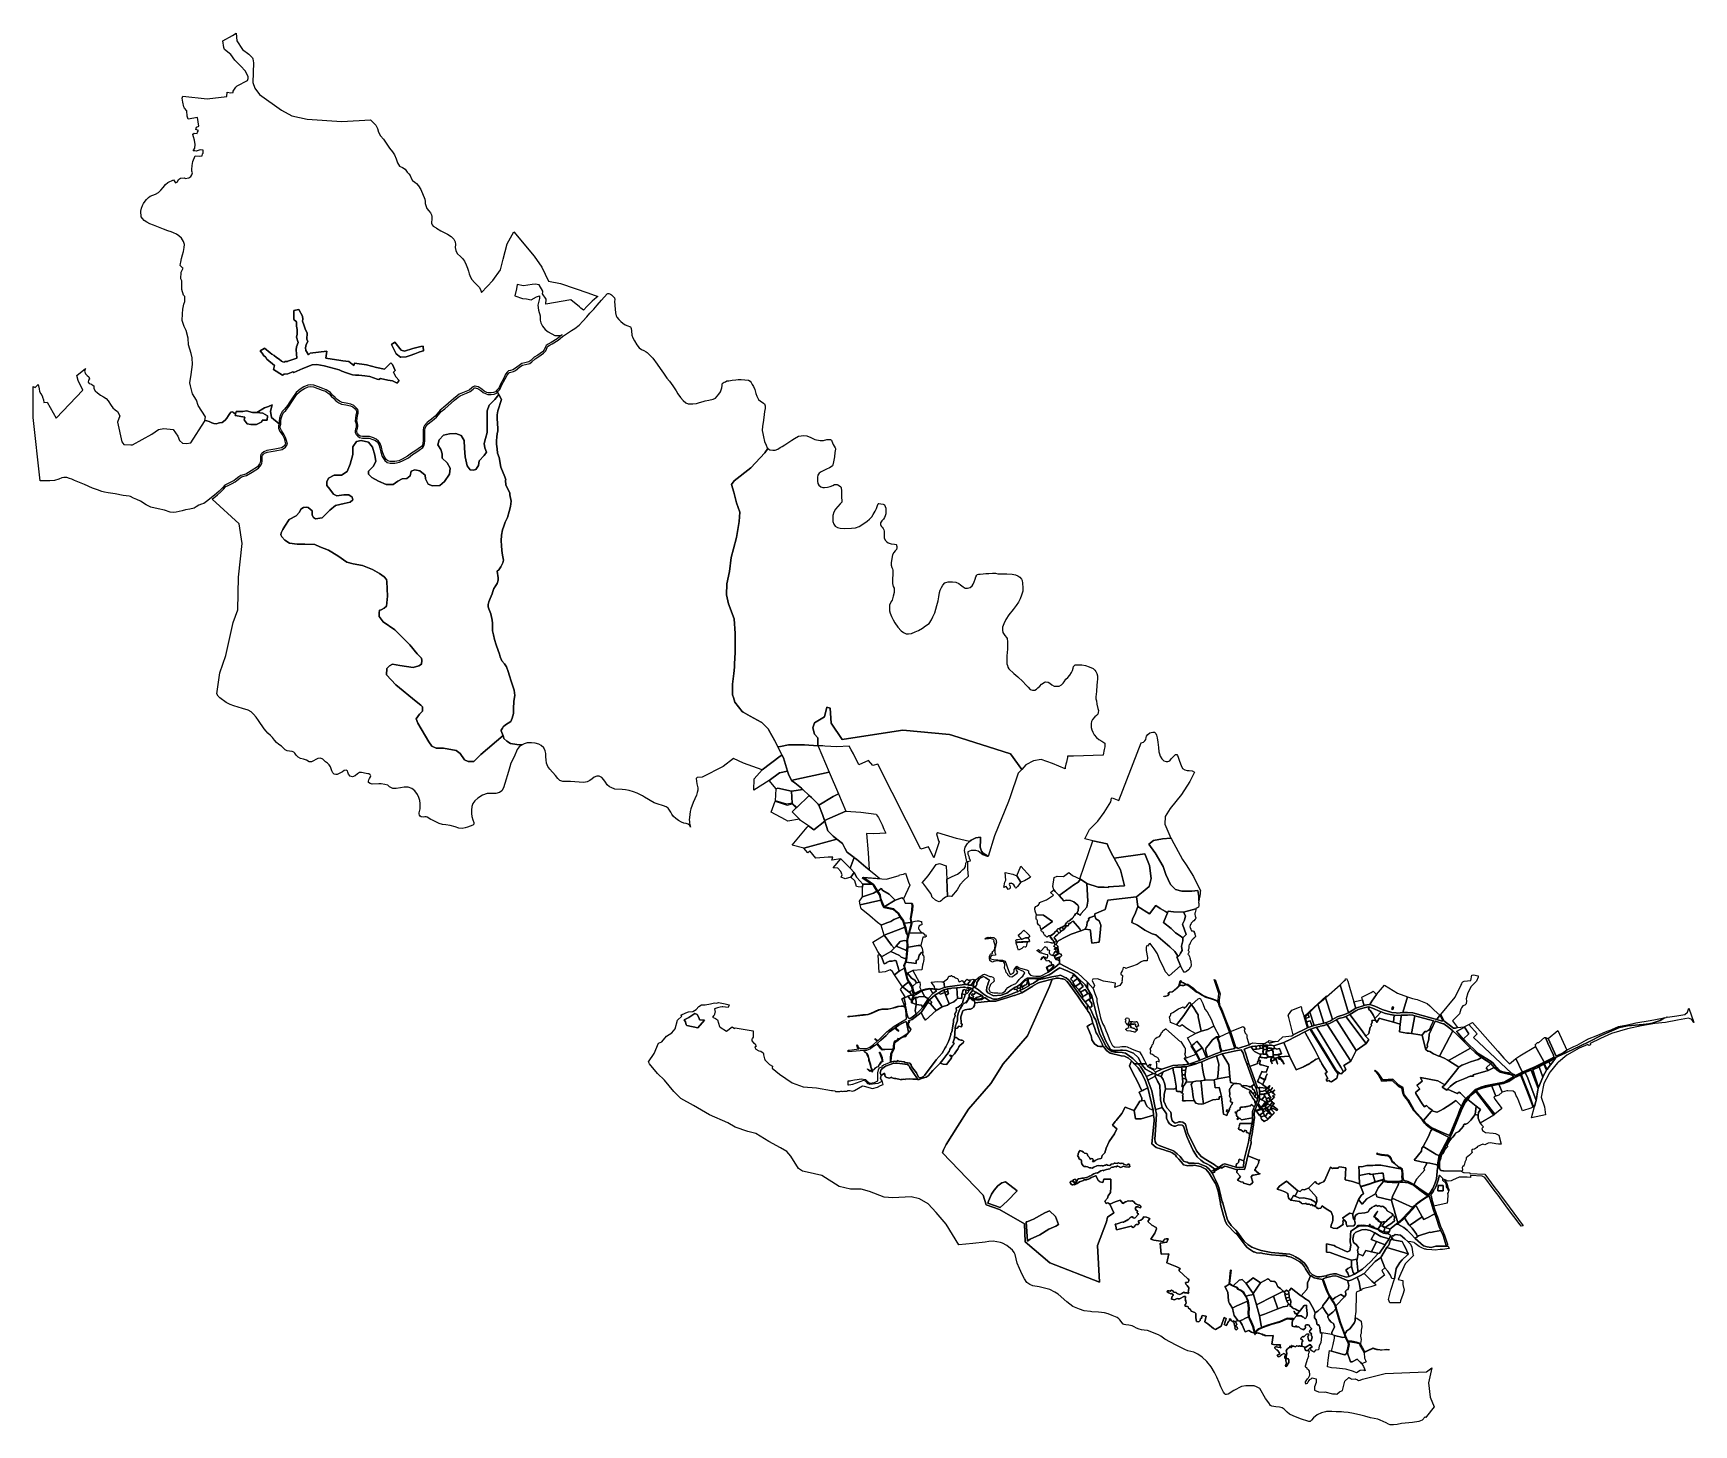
# Model space of a CAD drawing. Extents: x 542592 to 549536, y 1840490 to 1846308.
import ezdxf

# ---------------------------------------------------------------- set-up
doc = ezdxf.new("R2010")
doc.units = 0
doc.layers.add('Level 10', color=7, linetype='Continuous')

msp = doc.modelspace()

# ---------------------------------------------------------------- linework, layer by layer
at = {"layer": 'Level 10'}
for points in [[(543620.02, 1844686.42), (543620.02, 1844675.37), (543587.54, 1844701.6), (543583.82, 1844727.69), (543590.22, 1844755), (543575.28, 1844747.23), (543558.96, 1844742.24), (543527.04, 1844722), (543508, 1844723), (543484, 1844729), (543468, 1844727), (543440.04, 1844726.92), (543437.23, 1844715.15), (543428.61, 1844722.19), (543423.25, 1844725.73), (543417.82, 1844724.22), (543413.3, 1844718.27), (543408.65, 1844709.54), (543401.34, 1844699.16), (543394.74, 1844689.92), (543381.42, 1844681.39), (543370.53, 1844679.42), (543365.29, 1844677.94), (543358.04, 1844675.84), (543347.3, 1844676.64), (543338.21, 1844679.55), (543327.46, 1844684.44), (543317.3, 1844688.35), (543309.36, 1844689.3), (543312.43, 1844704.7), (543280.89, 1844751.23), (543274, 1844774), (543257.21, 1844800.98), (543248.95, 1844833.86), (543246.98, 1844846.79), (543251.82, 1844880.75), (543257.92, 1844922.6), (543256.84, 1844951.34), (543251.83, 1844969.67), (543241.42, 1845005.59), (543239.44, 1845033.27), (543231.37, 1845064.88), (543222.75, 1845082.32), (543214.49, 1845107.64), (543215.57, 1845135.67), (543217.9, 1845155.25), (543222.03, 1845175.19), (543225.37, 1845186.94), (543225.13, 1845207.51), (543220.64, 1845213.19), (543213.32, 1845236.83), (543212.85, 1845272.8), (543209.3, 1845281.78), (543210.72, 1845309.21), (543219.23, 1845326.24), (543216.25, 1845328.02), (543209.67, 1845332.58), (543205.46, 1845337.67), (543207.62, 1845346.03), (543208.87, 1845350.86), (543212.33, 1845366.49), (543215.29, 1845381.48), (543220.17, 1845396.33), (543223.36, 1845411.82), (543224.4, 1845424.59), (543220.33, 1845437.13), (543211.68, 1845451.4), (543201.03, 1845460.97), (543190.23, 1845468.61), (543178.55, 1845474.06), (543168.22, 1845477.77), (543153.92, 1845482.05), (543136.76, 1845489.6), (543095.2, 1845505.64), (543079.28, 1845511.54), (543066.03, 1845518.22), (543055.44, 1845525.7), (543048.28, 1845533.88), (543043.07, 1845540.86), (543041.42, 1845564.24), (543044.29, 1845576.76), (543048.41, 1845587.61), (543052.34, 1845596.93), (543059.06, 1845605.91), (543064.9, 1845613.54), (543073.63, 1845621.62), (543080.95, 1845626.4), (543091.77, 1845631.3), (543102.67, 1845634.79), (543115.62, 1845641.76), (543125.86, 1845651.54), (543135, 1845663.38), (543144.36, 1845675.71), (543154.16, 1845683.64), (543178.23, 1845695.03), (543185.9, 1845682.15), (543194.42, 1845686.78), (543197.64, 1845693.61), (543198.47, 1845697.18), (543207.93, 1845701.67), (543224, 1845703.9), (543225.21, 1845704.2), (543227.29, 1845700.45), (543242.57, 1845703.26), (543246.54, 1845705.76), (543250.93, 1845709.52), (543254.63, 1845716.2), (543257.11, 1845723.9), (543255.26, 1845731.22), (543254.8, 1845738.48), (543256.1, 1845755.6), (543259.45, 1845771.76), (543269.46, 1845795.87), (543288.88, 1845794.5), (543298.73, 1845795.44), (543299.37, 1845803.6), (543302.98, 1845806.55), (543301.88, 1845819.76), (543289.35, 1845820.54), (543272.74, 1845815.75), (543268, 1845816.17), (543262.27, 1845816.28), (543260.53, 1845816.01), (543266.88, 1845827.84), (543268.34, 1845843.51), (543265.75, 1845861.17), (543262.45, 1845874.47), (543259.28, 1845884.45), (543259.49, 1845886.38), (543264.21, 1845889.81), (543277.14, 1845888.84), (543279.06, 1845894.34), (543282.89, 1845901.91), (543271.09, 1845906.42), (543274.31, 1845916.18), (543284.53, 1845920.06), (543278.57, 1845956.01), (543239.67, 1845948.52), (543234.95, 1845962.06), (543233.49, 1845983.44), (543224.81, 1845994.39), (543221.4, 1846001.1), (543217.5, 1846019.82), (543215.16, 1846036.38), (543216.6, 1846045.76), (543319.22, 1846034.26), (543401.23, 1846043.42), (543403.3, 1846062.41), (543417.8, 1846059.16), (543428.42, 1846060.95), (543428.04, 1846066.27), (543438.25, 1846082.42), (543444.66, 1846088.29), (543487.93, 1846110.41), (543490.69, 1846118.91), (543491.06, 1846127.08), (543477.4, 1846150.42), (543459.57, 1846170.38), (543434.59, 1846195.23), (543418.25, 1846219.05), (543391.41, 1846239.89), (543388.78, 1846248.41), (543384.46, 1846276.03), (543425.24, 1846298.35), (543440.06, 1846308.29), (543443.37, 1846275.81), (543467.11, 1846239.71), (543492.77, 1846221.27), (543508.94, 1846205.53), (543510.28, 1846200.75), (543512.79, 1846184.22), (543510.02, 1846102.72), (543517.79, 1846078.56), (543537.97, 1846051.87), (543629.43, 1845987.03), (543673.76, 1845963.38), (543736.93, 1845948.5), (543882.23, 1845938.71), (544002.57, 1845945.97), (544012.68, 1845934.59), (544024, 1845924.16), (544031.83, 1845909.52), (544035.55, 1845894.38), (544043.51, 1845879.46), (544055.99, 1845864.89), (544081.41, 1845827.07), (544094.52, 1845812.01), (544103.09, 1845799.16), (544109.6, 1845782.84), (544115.31, 1845766.13), (544123.92, 1845752.9), (544136.18, 1845746.48), (544147, 1845739.51), (544154.89, 1845727.53), (544162.18, 1845720.61), (544167.66, 1845712.9), (544172.27, 1845702.15), (544178.05, 1845692), (544187.15, 1845685.01), (544194.57, 1845679.35), (544202.97, 1845669.52), (544212.93, 1845655.41), (544229.75, 1845614.85), (544231.02, 1845605.02), (544231.24, 1845596.88), (544232.75, 1845587.37), (544237.81, 1845576.09), (544245.72, 1845566.3), (544253.05, 1845557.49), (544257.7, 1845549.58), (544259.2, 1845542.64), (544259.02, 1845536.15), (544258.55, 1845528.21), (544257.32, 1845520.18), (544257.1, 1845514.07), (544260.1, 1845507.3), (544264.77, 1845501.59), (544275.99, 1845494.04), (544277.8, 1845492.69), (544296.25, 1845481.4), (544323.56, 1845468.42), (544338.98, 1845458.67), (544350.03, 1845447.26), (544356.19, 1845436.31), (544357.95, 1845424.73), (544355.98, 1845411.86), (544358.22, 1845400.25), (544364.39, 1845387.59), (544379.47, 1845373.52), (544387.1, 1845366.17), (544395.21, 1845354.69), (544402.61, 1845339.7), (544407.58, 1845325.95), (544411.61, 1845312.94), (544415.1, 1845302.05), (544420.37, 1845288.9), (544425.75, 1845278.9), (544436.28, 1845265.52), (544446.53, 1845256.11), (544457.45, 1845245.82), (544463.89, 1845233.29), (544466.39, 1845224.04), (544513.49, 1845274.18), (544544.97, 1845319.38), (544557.28, 1845363.21), (544573.7, 1845427.59), (544601.11, 1845477.77), (544686.37, 1845376.25), (544718.7, 1845330.56), (544745.7, 1845271.24), (544796.93, 1845261.69), (544857.28, 1845241.28), (544911.49, 1845222.94), (544952.0378, 1845207.2483), (544938.15, 1845196.89), (544929.25, 1845188.57), (544921.36, 1845181.01), (544908.62, 1845167.62), (544893.29, 1845150.64), (544881.59, 1845158.59), (544875.82, 1845164.76), (544840.37, 1845193.06), (544735.76, 1845175.56), (544736.79, 1845196.57), (544721.94, 1845218.48), (544722.87, 1845227.04), (544723.24, 1845230.42), (544707.78, 1845256.54), (544690.48, 1845258.69), (544677.69, 1845258.26), (544641.99, 1845252.2), (544615.94, 1845257.01), (544612.47, 1845240.2), (544605.8, 1845210.4), (544637.06, 1845198.91), (544653.73, 1845198.12), (544674.32, 1845193.45), (544696.19, 1845205.69), (544708.7, 1845210.03), (544708.36, 1845199.27), (544701.54, 1845170.76), (544704.49, 1845149.84), (544710.96, 1845126.5), (544711.15, 1845108.67), (544714.93, 1845097.71), (544721.39, 1845084.11), (544733.1, 1845069.63), (544744.37, 1845059.5), (544772.99, 1845044.51), (544795.17, 1845044.55), (544803.72, 1845047.26), (544801, 1845045.36), (544782.31, 1845031.03), (544757.61, 1845015.74), (544744.79, 1845008.53), (544736.79, 1845002.92), (544734.38, 1844996.51), (544728.78, 1844984.49), (544720.77, 1844975.67), (544702.35, 1844962.05), (544686.33, 1844953.23), (544672.72, 1844939.61), (544664.71, 1844934), (544647.89, 1844929.99), (544635.08, 1844926.79), (544623.07, 1844918.77), (544603.96, 1844904.45), (544597.44, 1844900.99), (544587.46, 1844897.92), (544579.02, 1844896.39), (544575.19, 1844892.16), (544567.13, 1844882.57), (544559.07, 1844866.06), (544544.11, 1844838.8), (544539.51, 1844827.67), (544535.29, 1844821.14), (544530.3, 1844815.77), (544524.55, 1844809.24), (544516.87, 1844806.17), (544506.13, 1844804.64), (544493.86, 1844804.64), (544488.49, 1844806.56), (544477.74, 1844812.31), (544467.77, 1844820.38), (544459.33, 1844826.13), (544452.42, 1844829.97), (544445.14, 1844831.51), (544439.76, 1844832.28), (544436.7, 1844832.28), (544431.71, 1844830.36), (544426.34, 1844826.13), (544414.5, 1844816.33), (544401.25, 1844810.25), (544386.33, 1844804.72), (544373.07, 1844798.64), (544364.78, 1844792.56), (544348.76, 1844779.29), (544307.88, 1844742.8), (544292.96, 1844731.75), (544280.81, 1844717.37), (544272.52, 1844707.42), (544263.68, 1844700.23), (544250.97, 1844690.84), (544238.82, 1844680.33), (544228.32, 1844668.17), (544223.35, 1844659.33), (544222.25, 1844648.82), (544222.25, 1844612.89), (544221.69, 1844604.6), (544220.59, 1844594.65), (544218.93, 1844586.35), (544215.06, 1844580.82), (544201.81, 1844570.32), (544187.44, 1844561.48), (544174.18, 1844553.18), (544156.5, 1844539.36), (544134.96, 1844527.75), (544120.59, 1844521.12), (544103.47, 1844518.35), (544084.68, 1844518.35), (544074.74, 1844520.01), (544067, 1844526.65), (544057.61, 1844542.13), (544051.53, 1844558.71), (544048.22, 1844576.95), (544042.69, 1844592.43), (544036.06, 1844602.94), (544026.12, 1844611.23), (544015.07, 1844616.76), (543997.39, 1844622.29), (543969.21, 1844622.29), (543958.72, 1844623.95), (543953.75, 1844628.37), (543947.67, 1844634.45), (543944.91, 1844639.98), (543944.91, 1844644.95), (543946.01, 1844652.69), (543948.22, 1844657.67), (543949.33, 1844663.75), (543949.33, 1844671.49), (543948.22, 1844676.47), (543944.91, 1844686.42), (543946, 1844698.03), (543948.21, 1844709.64), (543950.42, 1844719.59), (543950.42, 1844728.43), (543948.76, 1844735.07), (543942.69, 1844742.25), (543932.74, 1844752.2), (543920.04, 1844757.73), (543900.15, 1844761.6), (543883.02, 1844764.37), (543872.52, 1844769.34), (543862.03, 1844776.53), (543853.74, 1844785.38), (543843.24, 1844795.33), (543834.4, 1844806.38), (543817.28, 1844817.44), (543802.91, 1844822.97), (543784.68, 1844830.16), (543764.79, 1844836.24), (543752.06, 1844837.9), (543739.91, 1844836.8), (543723.33, 1844829.61), (543707.31, 1844819.66), (543690.74, 1844805.84), (543675.27, 1844783.72), (543664.22, 1844766.59), (543654.28, 1844751.66), (543642.67, 1844736.18), (543632.73, 1844727.33), (543626.1, 1844712.96), (543621.68, 1844699.14)], [(545705.53, 1843324.95), (545706.9072, 1843322.2243), (545722.6791, 1843291.0093), (545721.4691, 1843290.1019), (545721.47, 1843290.1), (545715.7615, 1843285.8188), (545640, 1843229), (545561.14, 1843256.62), (545520.48, 1843275.99), (545476.93, 1843243.06), (545388.93, 1843197.48), (545368.24, 1843196.75), (545364.03, 1843192.61), (545366.89, 1843169.51), (545370.53, 1843153.97), (545370.94, 1843143.81), (545368.64, 1843133.08), (545364.81, 1843123.24), (545350.88, 1843091.73), (545340.91, 1843065.98), (545339.47, 1843054.39), (545335.7, 1843028.63), (545335.08, 1843019.12), (545335.36, 1843012.86), (545336.2269, 1843005.5106), (545336.26, 1843005.23), (545340.5867, 1842988.9423), (545336.09, 1842996.97), (545329.9, 1843001.45), (545322.21, 1843004.21), (545312.81, 1843006.09), (545302.24, 1843009.73), (545290.65, 1843016.87), (545279.46, 1843024.73), (545269.59, 1843033.42), (545262.24, 1843043.38), (545258.22, 1843051.09), (545252.97, 1843060.26), (545246.3, 1843067.83), (545238.25, 1843073.41), (545227.14, 1843078.32), (545200.67, 1843087.03), (545187.75, 1843091.14), (545148.4, 1843114.28), (545138.78, 1843120.24), (545131.8, 1843124.14), (545117.67, 1843131.06), (545102.44, 1843136.79), (545083.81, 1843142.29), (545068.99, 1843144.82), (545053.91, 1843146.37), (545024.17, 1843148.02), (545008.69, 1843154.01), (545001.37, 1843158.01), (544991.91, 1843166.39), (544984.56, 1843176.35), (544977.87, 1843186.3), (544969.04, 1843195.88), (544958.06, 1843202.05), (544948.52, 1843202), (544937.64, 1843197.4), (544929.51, 1843190.66), (544919.34, 1843183.47), (544907.84, 1843178.5), (544894.13, 1843175.93), (544874.59, 1843176.54), (544857.14, 1843177.89), (544839.04, 1843179.92), (544822.79, 1843180.18), (544806.68, 1843179.98), (544793.2, 1843184.02), (544785.63, 1843192.62), (544776.35, 1843204.25), (544752.1, 1843231.09), (544744.29, 1843242.42), (544738.53, 1843256.4), (544736.52, 1843270.18), (544735.65, 1843283.24), (544734.89, 1843296.22), (544732.86, 1843308.66), (544726.53, 1843320.37), (544715.8, 1843330.58), (544706.24, 1843335.3), (544691.19, 1843340.39), (544674.67, 1843342.04), (544657.51, 1843341.14), (544644.94, 1843337.85), (544636.11, 1843333.42), (544613.71, 1843333.94), (544588.1, 1843339.01), (544571.97, 1843348.84), (544559.99, 1843359.34), (544556.4898, 1843371.8498), (544556.49, 1843371.85), (544556.07, 1843373.35), (544554.53, 1843377.41), (544550.67, 1843384.54), (544547.93, 1843391.58), (544548.93, 1843394.79), (544553.6, 1843403.05), (544557.24, 1843408.54), (544566.3, 1843417.26), (544577.36, 1843423.97), (544589.09, 1843430.54), (544594.48, 1843444.64), (544599.8, 1843463.62), (544600.35, 1843483.65), (544602.04, 1843516), (544605.29, 1843539.87), (544602.74, 1843562.01), (544589.73, 1843599.03), (544582.69, 1843621.58), (544578.31, 1843639.98), (544571.25, 1843658.54), (544562.16, 1843671.12), (544550.73, 1843684.78), (544544.43, 1843700.32), (544541.57, 1843712.66), (544536.4, 1843728.1), (544528.19, 1843751.19), (544521.24, 1843772.87), (544515.95, 1843793.62), (544512.87, 1843810.16), (544512.24, 1843820.3), (544512.49, 1843828.54), (544511.73, 1843841.99), (544510.39, 1843854.72), (544504.98, 1843880.78), (544496.52, 1843902.08), (544494.52, 1843910.52), (544494.47, 1843919.39), (544497.41, 1843931.46), (544502.21, 1843944.84), (544510.8, 1843964.38), (544514.22, 1843974.06), (544518.39, 1843987.15), (544522.02, 1843992.64), (544523.35, 1843994.78), (544532.24, 1844007.25), (544536.56, 1844021.02), (544536.42, 1844030.77), (544531.21, 1844059.07), (544538.32, 1844065.37), (544546.81, 1844077.36), (544554.76, 1844094.62), (544557.84, 1844105.37), (544553.37, 1844126.65), (544551.82, 1844145.57), (544549.89, 1844166), (544547.76, 1844186.19), (544549.54, 1844209.24), (544554.2, 1844232.36), (544559.11, 1844246.86), (544565.78, 1844263.54), (544574.52, 1844283.77), (544581.63, 1844308.93), (544586.96, 1844329.9), (544589.81, 1844351.29), (544584.11, 1844377.98), (544584.64, 1844385.58), (544577.95, 1844400.63), (544568.01, 1844419.11), (544566.95, 1844439.63), (544568.22, 1844440.74), (544563.78, 1844454.12), (544546.47, 1844493.49), (544539.41, 1844535.08), (544533.5, 1844553.14), (544532.04, 1844570.53), (544528.84, 1844590.03), (544528.3, 1844605.99), (544530.06, 1844620.1), (544532.25, 1844634.54), (544533.92, 1844644.92), (544534.25, 1844655.34), (544531.38, 1844697), (544531.35, 1844712.73), (544534.83, 1844729.4), (544550.2, 1844777.17), (544538.83, 1844797.22), (544532.74, 1844807.96), (544535.49, 1844811.07), (544540.84, 1844816.82), (544545.74, 1844824.41), (544550.43, 1844835.77), (544565.29, 1844862.84), (544573.04, 1844878.73), (544580.47, 1844887.56), (544582.61, 1844889.93), (544589.12, 1844891.11), (544600.13, 1844894.49), (544607.72, 1844898.52), (544627.12, 1844913.05), (544637.96, 1844920.29), (544649.55, 1844923.19), (544667.63, 1844927.5), (544677.24, 1844934.23), (544690.58, 1844947.58), (544706.14, 1844956.14), (544725.49, 1844970.45), (544734.68, 1844980.57), (544740.84, 1844993.8), (544742.58, 1844998.43), (544748.52, 1845002.6), (544761.17, 1845009.71), (544786.29, 1845025.26), (544805.14, 1845039.71), (544825.97, 1845054.26), (544843.24, 1845065.26), (544857.14, 1845073.45), (544874.68, 1845088.06), (544889.71, 1845104.74), (544905.99, 1845122.62), (544919.8, 1845137.62), (544936.24, 1845154.07), (544949.94, 1845170.6), (544968.56, 1845192.41), (544991.16, 1845218.08), (544994.46, 1845219.85), (544999.08, 1845219.85), (545005, 1845217.04), (545010.31, 1845214.05), (545015.36, 1845209), (545021.74, 1845201.27), (545023.45, 1845195.02), (545023.07, 1845187), (545025.08, 1845153.89), (545026.34, 1845139.72), (545029.44, 1845127.29), (545032.47, 1845121.22), (545039.97, 1845111.5), (545049.19, 1845102.7), (545057.23, 1845095.51), (545067.64, 1845088.71), (545078.5, 1845085.36), (545085.76, 1845082.09), (545089.2, 1845080.13), (545090.01, 1845078.5), (545091.68, 1845073.46), (545093.53, 1845063.5), (545095.19, 1845046.09), (545099.66, 1845034.89), (545106.22, 1845022.17), (545115.26, 1845005.72), (545124.99, 1844992.89), (545135.52, 1844985.56), (545144.92, 1844981.06), (545154.41, 1844975.52), (545158.45, 1844973.5), (545173.38, 1844959.3), (545182.5, 1844949.04), (545200.24, 1844924.58), (545214.04, 1844906.44), (545226.7, 1844886.65), (545241.27, 1844865.98), (545251.71, 1844853.52), (545266.58, 1844834.33), (545280.21, 1844813.66), (545287.35, 1844800.97), (545297.77, 1844784.7), (545308.86, 1844773.17), (545321.32, 1844762.86), (545329.87, 1844758.57), (545349.91, 1844758.57), (545365.25, 1844760.7), (545377.72, 1844764.45), (545393.2, 1844769.21), (545402.21, 1844771.85), (545416.25, 1844773.8), (545434.62, 1844777.64), (545444.36, 1844783.01), (545452.11, 1844790.76), (545458.45, 1844798.8), (545465.91, 1844809.34), (545471.22, 1844825.3), (545472.52, 1844835.25), (545473.12, 1844841.89), (545476.68, 1844845.96), (545481.21, 1844849.28), (545486.2, 1844851.07), (545492.7, 1844854.32), (545500.39, 1844855.37), (545514.84, 1844857.71), (545529.09, 1844858.51), (545540.03, 1844860.07), (545552.29, 1844860.07), (545567.16, 1844858.51), (545582.87, 1844857.4), (545589.02, 1844854.05), (545593.8, 1844847.98), (545598.7, 1844839.69), (545603.68, 1844830.85), (545609.32, 1844818.46), (545614.01, 1844802.45), (545617.81, 1844791.48), (545624.99, 1844777.54), (545633.41, 1844770.05), (545639.48, 1844765.71), (545646.15, 1844761.63), (545649.53, 1844758.25), (545652.26, 1844749.75), (545652.26, 1844739.91), (545649.96, 1844726.48), (545646.35, 1844702.01), (545643.96, 1844681.26), (545641.97, 1844665.72), (545639.86, 1844646.77), (545642.05, 1844634.04), (545645.3, 1844620.2), (545650.18, 1844601.87), (545655.98, 1844586.14), (545661.29, 1844575.09), (545663.15, 1844572.72), (545663.59, 1844572.36), (545650.38, 1844553.34), (545591.82, 1844490.52), (545523.34, 1844436.47), (545511.42, 1844421.37), (545520.95, 1844389.58), (545532.07, 1844345.07), (545546.37, 1844305.33), (545543.19, 1844266.38), (545532.07, 1844200.42), (545519.36, 1844151.93), (545510.63, 1844116.17), (545503.46, 1844058.14), (545492.34, 1844005.69), (545490.75, 1843959.59), (545499.49, 1843923.03), (545522.52, 1843860.24), (545526.48, 1843799.04), (545526.48, 1843789.188), (545526.48, 1843751.3958), (545526.48, 1843719.56), (545524.6364, 1843671.5423), (545524.1, 1843657.57), (545521.1084, 1843630.6159), (545516.16, 1843586.03), (545516.16, 1843542.32), (545519.3367, 1843531.0397), (545524.89, 1843511.32), (545556.67, 1843472.38), (545560.6273, 1843470.061), (545589.23, 1843453.3), (545636.1282, 1843428.3225), (545638.48, 1843427.07), (545665.7072, 1843398.266), (545666.28, 1843397.66), (545668.4047, 1843393.8465), (545693.29, 1843349.18)], [(544093.363, 1844923.3817), (544105.11, 1844898.06), (544097.55, 1844890.62), (544108.48, 1844872.11), (544121.26, 1844856.01), (544114.86, 1844847.48), (544112.86, 1844845.07), (544093.36, 1844854.29), (544074.22, 1844858.2), (544043.43, 1844865.01), (544037.5, 1844860.18), (544029.25, 1844862.05), (543998.92, 1844872.61), (543978.97, 1844875.84), (543953.14, 1844879.22), (543938.62, 1844878.12), (543926.83, 1844879.97), (543901.48, 1844888.35), (543882.11, 1844895.95), (543871.35, 1844901.28), (543808.54, 1844917.7), (543778.26, 1844923.34), (543757.87, 1844922.37), (543719.25, 1844906.75), (543681.89, 1844890.16), (543676.9, 1844892.93), (543656.66, 1844883.95), (543641, 1844883), (543634, 1844879), (543597, 1844902), (543601, 1844919), (543568, 1844945), (543563, 1844955), (543556, 1844960), (543549, 1844971), (543540, 1844980), (543557, 1844990), (543559.37, 1844991.86), (543582.39, 1844971.93), (543589.22, 1844966.35), (543598.91, 1844960.36), (543608.69, 1844952.36), (543619.9, 1844945.57), (543629.99, 1844937.1), (543635.05, 1844934.12), (543642.9, 1844933.19), (543643.32, 1844935.31), (543654.35, 1844936.28), (543656.31, 1844936.56), (543694, 1844950), (543693, 1844968), (543691, 1844985), (543693, 1844997), (543699, 1845015), (543693, 1845037), (543696, 1845050), (543695, 1845070), (543693, 1845083), (543693, 1845101), (543682, 1845111), (543681, 1845149), (543703, 1845153), (543717, 1845125), (543719, 1845113), (543718, 1845105), (543723, 1845089), (543729, 1845072), (543737, 1845054), (543736, 1845029), (543740, 1845019), (543733, 1845007), (543730, 1844993), (543732, 1844982), (543734, 1844977), (543743, 1844964), (543749.87, 1844971.02), (543818.77, 1844978.77), (543814.8, 1844949.39), (543878.55, 1844939.36), (543886.2, 1844939.05), (543910.92, 1844935.61), (543932.29, 1844919.67), (543934.74, 1844929.36), (543984.79, 1844922.06), (544026.75, 1844910.35), (544060.66, 1844903.35), (544087.54, 1844929.71), (544091.87, 1844926.6)], [(544105.11, 1844898.06), (544093.363, 1844923.3817), (544091.87, 1844926.6), (544087.54, 1844929.71), (544060.66, 1844903.35), (544026.75, 1844910.35), (543984.79, 1844922.06), (543934.74, 1844929.36), (543932.29, 1844919.67), (543910.92, 1844935.61), (543886.2, 1844939.05), (543878.55, 1844939.36), (543814.8, 1844949.39), (543818.77, 1844978.77), (543749.87, 1844971.02), (543743, 1844964), (543734, 1844977), (543732, 1844982), (543730, 1844993), (543733, 1845007), (543740, 1845019), (543736, 1845029), (543737, 1845054), (543729, 1845072), (543723, 1845089), (543718, 1845105), (543719, 1845113), (543717, 1845125), (543703, 1845153), (543681, 1845149), (543682, 1845111), (543693, 1845101), (543693, 1845083), (543695, 1845070), (543696, 1845050), (543693, 1845037), (543699, 1845015), (543693, 1844997), (543691, 1844985), (543693, 1844968), (543694, 1844950), (543656.31, 1844936.56), (543654.35, 1844936.28), (543643.32, 1844935.31), (543642.9, 1844933.19), (543635.05, 1844934.12), (543629.99, 1844937.1), (543619.9, 1844945.57), (543608.69, 1844952.36), (543598.91, 1844960.36), (543589.22, 1844966.35), (543582.39, 1844971.93), (543559.37, 1844991.86), (543557, 1844990), (543540, 1844980), (543549, 1844971), (543556, 1844960), (543563, 1844955), (543568, 1844945), (543601, 1844919), (543597, 1844902), (543634, 1844879), (543641, 1844883), (543656.66, 1844883.95), (543676.9, 1844892.93), (543681.89, 1844890.16), (543719.25, 1844906.75), (543757.87, 1844922.37), (543778.26, 1844923.34), (543808.54, 1844917.7), (543871.35, 1844901.28), (543882.11, 1844895.95), (543901.48, 1844888.35), (543926.83, 1844879.97), (543938.62, 1844878.12), (543953.14, 1844879.22), (543978.97, 1844875.84), (543998.92, 1844872.61), (544029.25, 1844862.05), (544037.5, 1844860.18), (544043.43, 1844865.01), (544074.22, 1844858.2), (544093.36, 1844854.29), (544112.86, 1844845.07), (544114.86, 1844847.48), (544121.26, 1844856.01), (544108.48, 1844872.11), (544097.55, 1844890.62)], [(544221.96, 1844997.88), (544224.17, 1844980.95), (544208.59, 1844976.73), (544187.54, 1844968.3), (544167.75, 1844960.71), (544151.75, 1844955.23), (544128.54, 1844953.66), (544126.91, 1844953.55), (544109, 1844968), (544089.44, 1845006.24), (544103.75, 1845016.35), (544130, 1844983), (544144.17, 1844979.26), (544179.54, 1844990.22), (544212.38, 1844999.07), (544221.64, 1845000.34)], [(544224.17, 1844980.95), (544221.96, 1844997.88), (544221.64, 1845000.34), (544212.38, 1844999.07), (544179.54, 1844990.22), (544144.17, 1844979.26), (544130, 1844983), (544103.75, 1845016.35), (544089.44, 1845006.24), (544109, 1844968), (544126.91, 1844953.55), (544128.54, 1844953.66), (544151.75, 1844955.23), (544167.75, 1844960.71), (544187.54, 1844968.3), (544208.59, 1844976.73)], [(543623.34, 1844643.3), (543635.49, 1844626.16), (543640.46, 1844615.11), (543643.78, 1844602.94), (543647.09, 1844591.33), (543641.02, 1844581.94), (543629.41, 1844574.2), (543601.79, 1844569.22), (543585.77, 1844565.9), (543569.19, 1844563.69), (543555.38, 1844558.71), (543548.2, 1844551.53), (543543.78, 1844546.55), (543542.12, 1844540.47), (543542.12, 1844520.01), (543541.02, 1844512.83), (543538.26, 1844507.3), (543528.86, 1844495.14), (543502.9, 1844478.55), (543480.25, 1844465.28), (543459.8, 1844459.75), (543450.97, 1844453.67), (543438.72, 1844443.23), (543431.88, 1844438.58), (543420.58, 1844432.11), (543404.56, 1844423.82), (543393.51, 1844419.4), (543382.46, 1844407.23), (543369.75, 1844393.97), (543358.15, 1844384.01), (543321.69, 1844354.71), (543304.56, 1844342.55), (543295.17, 1844339.23), (543284.12, 1844334.81), (543272.52, 1844327.62), (543265.34, 1844322.65), (543246.56, 1844318.78), (543228.88, 1844316.02), (543213.96, 1844311.59), (543189.1, 1844305.51), (543176.39, 1844303.85), (543164.24, 1844306.07), (543139.93, 1844314.36), (543114.52, 1844319.33), (543084.13, 1844327.07), (543064.24, 1844337.02), (543039.93, 1844351.95), (543025.02, 1844359.14), (543011.2, 1844364.11), (542999.05, 1844371.3), (542992.97, 1844372.41), (542968.11, 1844375.72), (542934.41, 1844382.36), (542905.68, 1844386.78), (542889.66, 1844388.99), (542878.61, 1844391.76), (542859.83, 1844398.94), (542838.83, 1844406.13), (542806.24, 1844421.06), (542777.51, 1844432.67), (542763.7, 1844438.2), (542752.65, 1844443.17), (542743.26, 1844447.04), (542731.65, 1844450.36), (542720.05, 1844450.36), (542711.21, 1844449.81), (542698.51, 1844443.73), (542680.83, 1844438.75), (542661.49, 1844437.09), (542641.6, 1844437.09), (542628.34, 1844436.54), (542620.04, 1844436.54), (542591.58, 1844701.41), (542591.58, 1844831.8), (542600.3, 1844827.12), (542609.42, 1844837.48), (542611.78, 1844838.91), (542616.97, 1844822.05), (542616.76, 1844819.93), (542617.7, 1844811.81), (542621.96, 1844802.11), (542624.56, 1844800.5), (542629.87, 1844787.7), (542630.67, 1844785.96), (542634.24, 1844776.18), (542635.57, 1844763.84), (542650.01, 1844766.27), (542688.17, 1844698.59), (542799.02, 1844815.84), (542779.47, 1844855.8), (542773.73, 1844877.49), (542810.2, 1844906.62), (542809.34, 1844904.14), (542805.91, 1844895.47), (542809.57, 1844884.78), (542817.57, 1844877.47), (542824.52, 1844870.99), (542826.67, 1844863.36), (542823.32, 1844857.16), (542820.95, 1844849.18), (542826.02, 1844843.33), (542835.36, 1844840.74), (542841.9, 1844836.1), (542845.44, 1844833.49), (542845.74, 1844823.07), (542850.13, 1844813.33), (542860.52, 1844804.31), (542873.64, 1844795.52), (542885.75, 1844788.04), (542897.17, 1844780.75), (542905.63, 1844771.22), (542918.17, 1844751.34), (542924.78, 1844741.39), (542934.05, 1844733.76), (542944.7, 1844727.26), (542953.79, 1844708.16), (542943.64, 1844681.51), (542962.54, 1844599.49), (542969.99, 1844588.93), (543000, 1844588.02), (543006.96, 1844587.81), (543088.07, 1844632.34), (543115.55, 1844651.98), (543137.79, 1844655.25), (543177.03, 1844651.98), (543196.66, 1844623.17), (543203.2, 1844605.49), (543215.63, 1844595.01), (543231.98, 1844593.05), (543250.3, 1844596.32), (543308.51, 1844685.05), (543309.36, 1844689.3), (543317.3, 1844688.35), (543327.46, 1844684.44), (543338.21, 1844679.55), (543347.3, 1844676.64), (543358.04, 1844675.84), (543365.29, 1844677.94), (543370.53, 1844679.42), (543381.42, 1844681.39), (543394.74, 1844689.92), (543401.34, 1844699.16), (543408.65, 1844709.54), (543413.3, 1844718.27), (543417.82, 1844724.22), (543423.25, 1844725.73), (543428.61, 1844722.19), (543437.23, 1844715.15), (543436, 1844710), (543477, 1844703), (543474, 1844692), (543486, 1844675), (543502, 1844673), (543526, 1844672), (543547, 1844684), (543549, 1844690), (543570, 1844690), (543572, 1844709), (543552, 1844720), (543527.04, 1844722), (543558.96, 1844742.24), (543575.28, 1844747.23), (543590.22, 1844755), (543583.82, 1844727.69), (543587.54, 1844701.6), (543620.02, 1844675.37), (543617.81, 1844666.52), (543617.81, 1844657.12)], [(544556.4898, 1843371.8498), (544559.99, 1843359.34), (544571.97, 1843348.84), (544588.1, 1843339.01), (544613.71, 1843333.94), (544636.11, 1843333.42), (544633.8, 1843332.26), (544623.18, 1843324.06), (544614.97, 1843314.16), (544603.5, 1843283.04), (544589.48, 1843256.95), (544584.43, 1843240.86), (544579.57, 1843221.74), (544563.68, 1843170.98), (544558.42, 1843152.67), (544551.89, 1843140.78), (544541.29, 1843133.25), (544525.96, 1843129.91), (544510.27, 1843130.24), (544490, 1843129.71), (544469.72, 1843123.26), (544451.05, 1843109.95), (544438.59, 1843098.94), (544429.5, 1843087.69), (544425.54, 1843075.84), (544423.75, 1843059.58), (544423.87, 1843046.43), (544425.89, 1843033.32), (544430.45, 1843019.76), (544434.51, 1843008.63), (544434.42, 1843001.74), (544429.7, 1842996.76), (544419.48, 1842993), (544407.63, 1842989.33), (544397.84, 1842985.91), (544385.01, 1842983.16), (544371.35, 1842984.79), (544355.87, 1842989.54), (544334.49, 1842995.65), (544317.18, 1842998.25), (544303.4, 1842999.3), (544288.51, 1843003.93), (544275.1, 1843011.13), (544261.96, 1843017.79), (544253.88, 1843021.46), (544238.71, 1843031.07), (544234.28, 1843032.13), (544228.55, 1843032.16), (544223.61, 1843031.25), (544214.36, 1843032.65), (544209.53, 1843035.38), (544206.64, 1843039.31), (544205.31, 1843045.25), (544205.83, 1843049.42), (544207.27, 1843053.9), (544209.03, 1843060.32), (544209.73, 1843066.05), (544209.08, 1843075.64), (544209.65, 1843087.32), (544208.29, 1843099.74), (544204.43, 1843113.1), (544197.95, 1843125.94), (544188.03, 1843140.44), (544174.9, 1843150.83), (544159.58, 1843155.78), (544143.29, 1843155.56), (544127.34, 1843153.38), (544109.53, 1843150.77), (544095.81, 1843150.58), (544082.18, 1843157.28), (544074.37, 1843164.35), (544062.31, 1843167.69), (544046.22, 1843169.99), (544036.88, 1843170.61), (544009.02, 1843168.98), (543999.97, 1843171.08), (543994.31, 1843175.8), (543993.12, 1843180.62), (543994.83, 1843186.75), (543998.4, 1843192.45), (544002.49, 1843198.61), (544003.38, 1843202.82), (544002.28, 1843206.22), (543999.68, 1843209.42), (543995.51, 1843211.47), (543990.91, 1843212.31), (543983.4, 1843213.56), (543965.01, 1843217.73), (543960.45, 1843218.03), (543955.7, 1843217.82), (543947.97, 1843212.46), (543937.76, 1843203.26), (543926.46, 1843198.99), (543916.31, 1843202.3), (543909.62, 1843210.05), (543907.47, 1843218.85), (543905.38, 1843224.89), (543900.17, 1843227.58), (543892.42, 1843225.46), (543884.33, 1843220.73), (543879.02, 1843217.1), (543863.28, 1843209.43), (543857.16, 1843208.75), (543850.6, 1843210.78), (543844.28, 1843216.18), (543840.13, 1843224.82), (543838.02, 1843232.38), (543834.89, 1843241.24), (543829.18, 1843249.39), (543821.88, 1843255.72), (543813.72, 1843261.36), (543807.33, 1843268.86), (543802.15, 1843273.54), (543792.85, 1843276.85), (543781.83, 1843276.41), (543773.01, 1843272.23), (543763.94, 1843266.21), (543755.65, 1843261.62), (543745.82, 1843262.28), (543734.27, 1843268.36), (543722.44, 1843272.77), (543709.77, 1843276.32), (543700, 1843281.85), (543691.71, 1843289.97), (543685.25, 1843298.02), (543680.81, 1843302.14), (543674.22, 1843305.21), (543662.83, 1843306.92), (543653.98, 1843308.18), (543645.01, 1843311.91), (543636.87, 1843320.42), (543629.62, 1843327.9), (543619.3, 1843334.7), (543609.16, 1843342.39), (543600.62, 1843353.23), (543592.14, 1843364.38), (543583.46, 1843372.63), (543572.92, 1843381.98), (543565.28, 1843390.27), (543557.25, 1843399.37), (543533.55, 1843434.83), (543524.09, 1843448.42), (543513.15, 1843461.64), (543502.34, 1843470.86), (543490.33, 1843477.45), (543466.24, 1843485.27), (543448.53, 1843490.18), (543430.26, 1843495.69), (543414.77, 1843501.93), (543398.39, 1843509.87), (543372.68, 1843528.94), (543364.41, 1843536.86), (543358.93, 1843546.19), (543371.72, 1843634.44), (543397.11, 1843707.04), (543427.81, 1843845.06), (543447.9, 1843897.63), (543449.71, 1844033.77), (543466.03, 1844175.34), (543452.27, 1844256.8), (543339.97, 1844360.41), (543362.62, 1844378.63), (543374.57, 1844388.88), (543387.58, 1844402.45), (543397.61, 1844413.5), (543407.48, 1844417.45), (543423.93, 1844425.96), (543435.59, 1844432.64), (543442.97, 1844437.66), (543455.24, 1844448.11), (543462.78, 1844453.31), (543482.98, 1844458.77), (543506.56, 1844472.58), (543533.65, 1844489.9), (543544.22, 1844503.56), (543547.77, 1844510.69), (543549.12, 1844519.48), (543549.12, 1844539.53), (543550.1, 1844543.13), (543553.3, 1844546.73), (543559.22, 1844552.66), (543570.86, 1844556.85), (543586.94, 1844558.99), (543603.12, 1844562.35), (543632.08, 1844567.57), (543646.11, 1844576.92), (543654.69, 1844590.2), (543650.52, 1844604.82), (543647.07, 1844617.48), (543641.59, 1844629.65), (543629.53, 1844646.67), (543624.81, 1844658.47), (543624.81, 1844665.66), (543626.81, 1844673.67), (543627.02, 1844675.37), (543627.02, 1844685.97), (543628.54, 1844697.61), (543632.64, 1844710.42), (543638.47, 1844723.07), (543647.85, 1844731.42), (543660, 1844747.62), (543670.07, 1844762.75), (543681.08, 1844779.82), (543695.94, 1844801.06), (543711.42, 1844813.97), (543726.59, 1844823.39), (543741.66, 1844829.93), (543751.92, 1844830.86), (543763.3, 1844829.37), (543782.37, 1844823.55), (543800.37, 1844816.45), (543814.09, 1844811.17), (543829.65, 1844801.12), (543838.08, 1844790.58), (543848.77, 1844780.44), (543857.44, 1844771.19), (543869.02, 1844763.25), (543880.92, 1844757.62), (543898.92, 1844754.71), (543917.95, 1844751.01), (543928.73, 1844746.31), (543937.53, 1844737.51), (543942.36, 1844731.79), (543943.42, 1844727.57), (543943.42, 1844720.36), (543941.35, 1844711.05), (543939.06, 1844699.01), (543937.8, 1844685.61), (543941.47, 1844674.6), (543942.33, 1844670.72), (543942.33, 1844664.38), (543941.48, 1844659.75), (543939.22, 1844654.64), (543937.91, 1844645.44), (543937.91, 1844638.33), (543941.92, 1844630.31), (543948.95, 1844623.28), (543955.6, 1844617.36), (543968.66, 1844615.29), (543996.32, 1844615.29), (544012.44, 1844610.25), (544022.26, 1844605.33), (544030.73, 1844598.27), (544036.36, 1844589.35), (544041.43, 1844575.14), (544044.75, 1844556.87), (544051.27, 1844539.08), (544061.59, 1844522.06), (544071.66, 1844513.43), (544084.1, 1844511.35), (544104.03, 1844511.35), (544122.65, 1844514.36), (544138.09, 1844521.48), (544160.34, 1844533.48), (544178.2, 1844547.44), (544191.13, 1844555.53), (544205.83, 1844564.58), (544220.21, 1844575.97), (544225.51, 1844583.54), (544227.51, 1844593.58), (544228.66, 1844603.98), (544229.25, 1844612.65), (544229.25, 1844648.45), (544230.16, 1844657.16), (544234.08, 1844664.13), (544243.79, 1844675.37), (544255.35, 1844685.37), (544267.97, 1844694.7), (544277.46, 1844702.42), (544286.17, 1844712.87), (544297.78, 1844726.61), (544312.3, 1844737.36), (544353.32, 1844773.98), (544369.09, 1844787.04), (544376.64, 1844792.57), (544389.01, 1844798.25), (544403.93, 1844803.78), (544418.26, 1844810.35), (544430.74, 1844820.68), (544435.21, 1844824.21), (544438, 1844825.28), (544439.26, 1844825.28), (544443.92, 1844824.61), (544449.94, 1844823.34), (544455.65, 1844820.17), (544463.59, 1844814.76), (544473.85, 1844806.45), (544485.65, 1844800.14), (544492.65, 1844797.64), (544506.63, 1844797.64), (544518.69, 1844799.36), (544528.7, 1844803.36), (544532.74, 1844807.96), (544538.83, 1844797.22), (544522.2, 1844776.41), (544498.66, 1844752.86), (544489.61, 1844729.3), (544489.61, 1844638.72), (544482.36, 1844613.35), (544476.93, 1844593.42), (544480.55, 1844575.31), (544487.8, 1844557.19), (544476.93, 1844542.7), (544457.02, 1844520.95), (544453.39, 1844501.03), (544442.53, 1844484.72), (544431.67, 1844481.1), (544418.99, 1844482.91), (544406.32, 1844499.21), (544397.27, 1844537.26), (544395.45, 1844573.49), (544393.64, 1844606.11), (544380.97, 1844626.04), (544359.24, 1844635.09), (544332.08, 1844633.28), (544306.73, 1844627.85), (544288.63, 1844607.92), (544283.2, 1844587.99), (544295.87, 1844568.06), (544301.3, 1844549.94), (544301.3, 1844531.82), (544323.03, 1844511.9), (544335.7, 1844490.15), (544332.08, 1844464.79), (544312.17, 1844433.99), (544292.25, 1844417.69), (544261.47, 1844415.87), (544243.36, 1844423.12), (544232.5, 1844444.86), (544230.69, 1844461.17), (544208.96, 1844479.28), (544187.23, 1844482.91), (544172.75, 1844477.47), (544167.32, 1844457.54), (544154.64, 1844446.67), (544134.73, 1844444.86), (544116.62, 1844435.8), (544096.7, 1844421.31), (544067.73, 1844421.31), (544035.14, 1844435.8), (544007.98, 1844450.3), (543993.5, 1844464.79), (543993.5, 1844477.47), (544013.41, 1844497.4), (544024.28, 1844517.33), (544020.66, 1844544.51), (544009.79, 1844577.12), (543993.5, 1844598.86), (543962.72, 1844606.11), (543942.8, 1844600.67), (543928.32, 1844578.93), (543928.32, 1844546.32), (543917.45, 1844506.46), (543904.78, 1844475.66), (543881.24, 1844461.17), (543850.46, 1844461.17), (543826.92, 1844448.48), (543819.68, 1844432.18), (543819.68, 1844417.69), (543832.35, 1844401.38), (543846.84, 1844381.45), (543861.32, 1844374.2), (543890.29, 1844377.83), (543912.02, 1844377.83), (543924.69, 1844368.77), (543928.32, 1844357.9), (543917.45, 1844347.03), (543892.1, 1844341.59), (543855.89, 1844334.34), (543832.35, 1844314.42), (543799.76, 1844281.8), (543772.6, 1844278.18), (543763.55, 1844283.62), (543758.12, 1844292.67), (543758.12, 1844310.79), (543741.82, 1844325.29), (543732.77, 1844327.1), (543721.9, 1844325.29), (543711.04, 1844318.04), (543705.61, 1844305.36), (543691.12, 1844290.86), (543662.15, 1844274.56), (543643.98, 1844247.96), (543635.63, 1844233.22), (543628.78, 1844219.51), (543627.72, 1844211.59), (543631.94, 1844203.15), (543643.54, 1844188.9), (543663.05, 1844175.71), (543694.68, 1844172.02), (543727.9, 1844172.02), (543768.8, 1844171.09), (543790.72, 1844161.22), (543826.89, 1844146.97), (543865.24, 1844122.84), (543903.3, 1844096.85), (543929.05, 1844089.22), (543968.15, 1844083.49), (544010.12, 1844066.31), (544039.68, 1844049.13), (544059.18, 1844034.91), (544068.86, 1844024.19), (544070.93, 1844015.55), (544072.67, 1843954.96), (544068.28, 1843913.27), (544059.51, 1843904.49), (544046.36, 1843897.91), (544039.78, 1843895.71), (544037.59, 1843884.74), (544037.59, 1843869.38), (544055.13, 1843847.44), (544103.37, 1843814.53), (544166.95, 1843750.89), (544197.65, 1843713.59), (544215.19, 1843696.04), (544217.39, 1843685.07), (544215.19, 1843669.71), (544204.23, 1843663.13), (544180.11, 1843656.54), (544125.29, 1843665.32), (544094.6, 1843669.71), (544081.44, 1843663.13), (544070.48, 1843652.16), (544068.28, 1843625.82), (544107.75, 1843584.13), (544193.27, 1843513.92), (544213, 1843498.56), (544219.58, 1843491.98), (544219.58, 1843474.42), (544206.42, 1843461.26), (544193.27, 1843441.51), (544199.84, 1843423.96), (544245.89, 1843344.97), (544259.05, 1843327.41), (544276.59, 1843318.64), (544307.29, 1843318.64), (544359.91, 1843309.86), (544377.45, 1843296.69), (544394.99, 1843270.36), (544410.34, 1843263.78), (544434.46, 1843263.78), (544462.97, 1843292.3)], [(544556.49, 1843371.85), (544556.4898, 1843371.8498), (544462.97, 1843292.3), (544434.46, 1843263.78), (544410.34, 1843263.78), (544394.99, 1843270.36), (544377.45, 1843296.69), (544359.91, 1843309.86), (544307.29, 1843318.64), (544276.59, 1843318.64), (544259.05, 1843327.41), (544245.89, 1843344.97), (544199.84, 1843423.96), (544193.27, 1843441.51), (544206.42, 1843461.26), (544219.58, 1843474.42), (544219.58, 1843491.98), (544213, 1843498.56), (544193.27, 1843513.92), (544107.75, 1843584.13), (544068.28, 1843625.82), (544070.48, 1843652.16), (544081.44, 1843663.13), (544094.6, 1843669.71), (544125.29, 1843665.32), (544180.11, 1843656.54), (544204.23, 1843663.13), (544215.19, 1843669.71), (544217.39, 1843685.07), (544215.19, 1843696.04), (544197.65, 1843713.59), (544166.95, 1843750.89), (544103.37, 1843814.53), (544055.13, 1843847.44), (544037.59, 1843869.38), (544037.59, 1843884.74), (544039.78, 1843895.71), (544046.36, 1843897.91), (544059.51, 1843904.49), (544068.28, 1843913.27), (544072.67, 1843954.96), (544070.93, 1844015.55), (544068.86, 1844024.19), (544059.18, 1844034.91), (544039.68, 1844049.13), (544010.12, 1844066.31), (543968.15, 1844083.49), (543929.05, 1844089.22), (543903.3, 1844096.85), (543865.24, 1844122.84), (543826.89, 1844146.97), (543790.72, 1844161.22), (543768.8, 1844171.09), (543727.9, 1844172.02), (543694.68, 1844172.02), (543663.05, 1844175.71), (543643.54, 1844188.9), (543631.94, 1844203.15), (543627.72, 1844211.59), (543628.78, 1844219.51), (543635.63, 1844233.22), (543643.98, 1844247.96), (543662.15, 1844274.56), (543691.12, 1844290.86), (543705.61, 1844305.36), (543711.04, 1844318.04), (543721.9, 1844325.29), (543732.77, 1844327.1), (543741.82, 1844325.29), (543758.12, 1844310.79), (543758.12, 1844292.67), (543763.55, 1844283.62), (543772.6, 1844278.18), (543799.76, 1844281.8), (543832.35, 1844314.42), (543855.89, 1844334.34), (543892.1, 1844341.59), (543917.45, 1844347.03), (543928.32, 1844357.9), (543924.69, 1844368.77), (543912.02, 1844377.83), (543890.29, 1844377.83), (543861.32, 1844374.2), (543846.84, 1844381.45), (543832.35, 1844401.38), (543819.68, 1844417.69), (543819.68, 1844432.18), (543826.92, 1844448.48), (543850.46, 1844461.17), (543881.24, 1844461.17), (543904.78, 1844475.66), (543917.45, 1844506.46), (543928.32, 1844546.32), (543928.32, 1844578.93), (543942.8, 1844600.67), (543962.72, 1844606.11), (543993.5, 1844598.86), (544009.79, 1844577.12), (544020.66, 1844544.51), (544024.28, 1844517.33), (544013.41, 1844497.4), (543993.5, 1844477.47), (543993.5, 1844464.79), (544007.98, 1844450.3), (544035.14, 1844435.8), (544067.73, 1844421.31), (544096.7, 1844421.31), (544116.62, 1844435.8), (544134.73, 1844444.86), (544154.64, 1844446.67), (544167.32, 1844457.54), (544172.75, 1844477.47), (544187.23, 1844482.91), (544208.96, 1844479.28), (544230.69, 1844461.17), (544232.5, 1844444.86), (544243.36, 1844423.12), (544261.47, 1844415.87), (544292.25, 1844417.69), (544312.17, 1844433.99), (544332.08, 1844464.79), (544335.7, 1844490.15), (544323.03, 1844511.9), (544301.3, 1844531.82), (544301.3, 1844549.94), (544295.87, 1844568.06), (544283.2, 1844587.99), (544288.63, 1844607.92), (544306.73, 1844627.85), (544332.08, 1844633.28), (544359.24, 1844635.09), (544380.97, 1844626.04), (544393.64, 1844606.11), (544395.45, 1844573.49), (544397.27, 1844537.26), (544406.32, 1844499.21), (544418.99, 1844482.91), (544431.67, 1844481.1), (544442.53, 1844484.72), (544453.39, 1844501.03), (544457.02, 1844520.95), (544476.93, 1844542.7), (544487.8, 1844557.19), (544480.55, 1844575.31), (544476.93, 1844593.42), (544482.36, 1844613.35), (544489.61, 1844638.72), (544489.61, 1844729.3), (544498.66, 1844752.86), (544522.2, 1844776.41), (544538.83, 1844797.22), (544550.2, 1844777.17), (544534.83, 1844729.4), (544531.35, 1844712.73), (544531.38, 1844697), (544534.25, 1844655.34), (544533.92, 1844644.92), (544532.25, 1844634.54), (544530.06, 1844620.1), (544528.3, 1844605.99), (544528.84, 1844590.03), (544532.04, 1844570.53), (544533.5, 1844553.14), (544539.41, 1844535.08), (544546.47, 1844493.49), (544563.78, 1844454.12), (544568.22, 1844440.74), (544566.95, 1844439.63), (544568.01, 1844419.11), (544577.95, 1844400.63), (544584.64, 1844385.58), (544584.11, 1844377.98), (544589.81, 1844351.29), (544586.96, 1844329.9), (544581.63, 1844308.93), (544574.52, 1844283.77), (544565.78, 1844263.54), (544559.11, 1844246.86), (544554.2, 1844232.36), (544549.54, 1844209.24), (544547.76, 1844186.19), (544549.89, 1844166), (544551.82, 1844145.57), (544553.37, 1844126.65), (544557.84, 1844105.37), (544554.76, 1844094.62), (544546.81, 1844077.36), (544538.32, 1844065.37), (544531.21, 1844059.07), (544536.42, 1844030.77), (544536.56, 1844021.02), (544532.24, 1844007.25), (544523.35, 1843994.78), (544522.02, 1843992.64), (544518.39, 1843987.15), (544514.22, 1843974.06), (544510.8, 1843964.38), (544502.21, 1843944.84), (544497.41, 1843931.46), (544494.47, 1843919.39), (544494.52, 1843910.52), (544496.52, 1843902.08), (544504.98, 1843880.78), (544510.39, 1843854.72), (544511.73, 1843841.99), (544512.49, 1843828.54), (544512.24, 1843820.3), (544512.87, 1843810.16), (544515.95, 1843793.62), (544521.24, 1843772.87), (544528.19, 1843751.19), (544536.4, 1843728.1), (544541.57, 1843712.66), (544544.43, 1843700.32), (544550.73, 1843684.78), (544562.16, 1843671.12), (544571.25, 1843658.54), (544578.31, 1843639.98), (544582.69, 1843621.58), (544589.73, 1843599.03), (544602.74, 1843562.01), (544605.29, 1843539.87), (544602.04, 1843516), (544600.35, 1843483.65), (544599.8, 1843463.62), (544594.48, 1843444.64), (544589.09, 1843430.54), (544577.36, 1843423.97), (544566.3, 1843417.26), (544557.24, 1843408.54), (544553.6, 1843403.05), (544548.93, 1843394.79), (544547.93, 1843391.58), (544550.67, 1843384.54), (544554.53, 1843377.41), (544556.07, 1843373.35)], [(543527.04, 1844722), (543552, 1844720), (543572, 1844709), (543570, 1844690), (543549, 1844690), (543547, 1844684), (543526, 1844672), (543502, 1844673), (543486, 1844675), (543474, 1844692), (543477, 1844703), (543436, 1844710), (543437.23, 1844715.15), (543440.04, 1844726.92), (543468, 1844727), (543484, 1844729), (543508, 1844723)], [(546743.05, 1843249.75), (546725.7065, 1843230.6048), (546678, 1843296), (546436.64, 1843371.5), (546422.6, 1843375.89), (546228.18, 1843394.55), (545982.4, 1843356.31), (545974, 1843355), (545928.89, 1843424.01), (545924.61, 1843486.27), (545911, 1843491), (545900, 1843450), (545859, 1843425), (545852, 1843404), (545859, 1843377), (545873, 1843362), (545872.72, 1843329.53), (545816.87, 1843332.48), (545750.27, 1843332.48), (545716.0905, 1843326.7274), (545705.53, 1843324.95), (545693.29, 1843349.18), (545668.4047, 1843393.8465), (545666.28, 1843397.66), (545665.7072, 1843398.266), (545638.48, 1843427.07), (545636.1282, 1843428.3225), (545589.23, 1843453.3), (545560.6273, 1843470.061), (545556.67, 1843472.38), (545524.89, 1843511.32), (545519.3367, 1843531.0397), (545516.16, 1843542.32), (545516.16, 1843586.03), (545521.1084, 1843630.6159), (545524.1, 1843657.57), (545524.6364, 1843671.5423), (545526.48, 1843719.56), (545526.48, 1843751.3958), (545526.48, 1843789.188), (545526.48, 1843799.04), (545522.52, 1843860.24), (545499.49, 1843923.03), (545490.75, 1843959.59), (545492.34, 1844005.69), (545503.46, 1844058.14), (545510.63, 1844116.17), (545519.36, 1844151.93), (545532.07, 1844200.42), (545543.19, 1844266.38), (545546.37, 1844305.33), (545532.07, 1844345.07), (545520.95, 1844389.58), (545511.42, 1844421.37), (545523.34, 1844436.47), (545591.82, 1844490.52), (545650.38, 1844553.34), (545663.59, 1844572.36), (545671.61, 1844565.75), (545684.03, 1844564.75), (545694.77, 1844564.75), (545705.82, 1844569.09), (545715.67, 1844575.51), (545723.6, 1844581.07), (545734.42, 1844588.02), (545747.69, 1844595.27), (545763.42, 1844606.56), (545775.58, 1844614.41), (545791.4, 1844622.93), (545802.99, 1844625.3), (545812.75, 1844626.02), (545826.34, 1844624.95), (545842.94, 1844618.67), (545860.56, 1844609.66), (545882.08, 1844605.35), (545896.83, 1844605.35), (545910.08, 1844608.96), (545919.88, 1844609.33), (545926.05, 1844609.33), (545929.93, 1844607.39), (545930.29, 1844607.02), (545931.85, 1844602.03), (545937.29, 1844588.62), (545944.67, 1844575.47), (545946.95, 1844571.49), (545946.95, 1844568.88), (545944.24, 1844555.74), (545942.24, 1844537.75), (545938.33, 1844516.58), (545935.72, 1844503.92), (545933.94, 1844500.1), (545927.9, 1844495.01), (545921.94, 1844491.15), (545909.25, 1844485.38), (545898.19, 1844480.23), (545886.35, 1844475.16), (545877.61, 1844468.46), (545873.36, 1844459.96), (545871.38, 1844452.02), (545871.38, 1844435.37), (545873.27, 1844425.41), (545876.84, 1844418.26), (545885.06, 1844412.23), (545892.93, 1844409.6), (545900.84, 1844409.1), (545912.4, 1844410.45), (545923.83, 1844413.83), (545935.16, 1844417.61), (545943.03, 1844421.55), (545949.74, 1844421.87), (545953.35, 1844421.87), (545956.78, 1844419.5), (545962.82, 1844415.46), (545968.19, 1844411.98), (545969.86, 1844409.06), (545972, 1844393.75), (545972, 1844373.03), (545972.77, 1844349.69), (545972.39, 1844347.19), (545970.51, 1844345.08), (545966.59, 1844340.37), (545956.21, 1844329.59), (545947.08, 1844317.96), (545939.15, 1844306.06), (545935.01, 1844291.32), (545935.01, 1844267.34), (545938.9, 1844255.67), (545944.88, 1844247.5), (545955.32, 1844242.03), (545966.73, 1844238.84), (545984.05, 1844237.99), (546013.4, 1844238.4), (546029.66, 1844240.97), (546045.16, 1844246.57), (546061.47, 1844255.78), (546079.16, 1844268.13), (546089.18, 1844276.9), (546098.25, 1844285.97), (546104.73, 1844296.35), (546112.06, 1844309.37), (546117.95, 1844321.18), (546121.97, 1844334.06), (546124.69, 1844340.18), (546125.94, 1844341.9), (546128.29, 1844342.49), (546136.36, 1844340.81), (546146.44, 1844339), (546150.85, 1844336.55), (546154.61, 1844329.9), (546156.54, 1844322.5), (546156.54, 1844299.32), (546154.08, 1844290.91), (546151.63, 1844283.88), (546146.85, 1844276.38), (546140.19, 1844269.31), (546135.06, 1844261.91), (546135.06, 1844253.99), (546137.52, 1844247.84), (546141.02, 1844243.35), (546145.47, 1844238.15), (546148.94, 1844232.14), (546150.14, 1844226.16), (546149.37, 1844210.53), (546149.37, 1844197.97), (546153.81, 1844189.1), (546160.31, 1844182.6), (546167.08, 1844178.23), (546179.71, 1844173.27), (546193.72, 1844171.62), (546200.01, 1844170.12), (546200.94, 1844169.31), (546202.19, 1844166.99), (546203.04, 1844162.52), (546202.72, 1844156.24), (546200.94, 1844150.32), (546196.58, 1844144.61), (546190.21, 1844136.52), (546185.58, 1844127.25), (546181.69, 1844112.12), (546179.62, 1844093.52), (546179.14, 1844084.53), (546182.32, 1844074.11), (546184.27, 1844068.26), (546185.61, 1844063.22), (546185.96, 1844055.78), (546185.96, 1844044.56), (546185.17, 1844027.44), (546185.17, 1844007.98), (546187.48, 1843994.6), (546191.37, 1843987.95), (546192.29, 1843981), (546191.2, 1843969.8), (546188.17, 1843954.58), (546183.02, 1843938.03), (546178.81, 1843931.92), (546172.93, 1843917.42), (546172.03, 1843903.42), (546172.92, 1843893.16), (546175.52, 1843883.17), (546180.14, 1843869.71), (546187.62, 1843855.17), (546194.99, 1843842.46), (546207.34, 1843824.33), (546220.52, 1843809.88), (546231.22, 1843802.29), (546242.57, 1843797.08), (546251.77, 1843796.57), (546263.67, 1843798.41), (546279.99, 1843805.1), (546293.6, 1843810.89), (546310.23, 1843820.87), (546323.17, 1843830.58), (546337.63, 1843840.8), (546347.38, 1843855), (546354.04, 1843868.73), (546361.44, 1843885.61), (546369.93, 1843915.54), (546375.19, 1843934.57), (546378.45, 1843952.1), (546381.14, 1843970.25), (546384.75, 1843980.35), (546390.35, 1843991.55), (546395.89, 1844000.06), (546403.9, 1844009.81), (546408.6, 1844012.31), (546417.27, 1844014.31), (546435.89, 1844014.31), (546449.28, 1844012.5), (546461.62, 1844007.56), (546469.1, 1844002.22), (546480.2, 1843993.16), (546489.11, 1843988.44), (546498.55, 1843988.44), (546509.25, 1843991.36), (546518.25, 1843997.2), (546522.71, 1844004.44), (546525.73, 1844013.91), (546530.02, 1844026.03), (546533.53, 1844035.01), (546536.88, 1844043.04), (546538.8, 1844044.77), (546543.95, 1844046.94), (546550.83, 1844046.94), (546563.91, 1844048.17), (546575.63, 1844049.34), (546587.38, 1844049.74), (546603.57, 1844050.53), (546615.69, 1844050.53), (546625.39, 1844048.2), (546637.51, 1844047.33), (546663.71, 1844048.53), (546685.78, 1844046.62), (546699.52, 1844043.27), (546709.42, 1844039.39), (546717.59, 1844033.59), (546724.27, 1844025.91), (546727, 1844019.53), (546728.07, 1844009.2), (546729.23, 1843989.66), (546729.23, 1843974.87), (546724.81, 1843958.28), (546718.76, 1843943.51), (546711.19, 1843929.5), (546701.52, 1843915.95), (546688.86, 1843898.53), (546672.05, 1843876.51), (546659.36, 1843857.25), (546650.23, 1843838.98), (546645.35, 1843825.22), (546644.89, 1843812.34), (546646.45, 1843802.44), (546655.17, 1843790.49), (546662.18, 1843782.38), (546664.22, 1843777.41), (546666.35, 1843764.27), (546665.58, 1843752.9), (546665.58, 1843733.55), (546662.39, 1843705.29), (546662.39, 1843684.48), (546662.83, 1843671.41), (546665.16, 1843664.42), (546667.71, 1843657.18), (546670.87, 1843650.85), (546692.97, 1843630.81), (546708.91, 1843616.86), (546730.14, 1843597.97), (546742.93, 1843584.41), (546751.68, 1843574.05), (546760.62, 1843564.62), (546769.75, 1843561.77), (546779.44, 1843561.77), (546787.19, 1843566.2), (546793.14, 1843571.25), (546800.44, 1843578.96), (546808.2, 1843586.35), (546819.66, 1843593.87), (546822.67, 1843596.61), (546824.74, 1843596.77), (546835.17, 1843595.46), (546842.74, 1843590.52), (546851.31, 1843583.99), (546860.93, 1843578.69), (546870.01, 1843577.67), (546881.27, 1843578.17), (546891.16, 1843583.37), (546898.68, 1843590.9), (546903.03, 1843596.98), (546909.91, 1843606.93), (546917.42, 1843614.83), (546926.69, 1843624.1), (546933.64, 1843635.42), (546937.74, 1843643.61), (546939.9, 1843653.11), (546941.8, 1843660.71), (546944.66, 1843663.58), (546947.59, 1843666.18), (546949.35, 1843667.24), (546977.05, 1843667.24), (546992.09, 1843664.68), (547006.86, 1843658.99), (547024.21, 1843651.7), (547030.73, 1843645.83), (547035.7, 1843640.18), (547039.33, 1843631.92), (547041.47, 1843621.19), (547042.21, 1843609.54), (547040.66, 1843595.64), (547039.86, 1843582.43), (547037.49, 1843556.66), (547035.47, 1843533.66), (547035.47, 1843525.36), (547037.61, 1843516.37), (547039.98, 1843503.7), (547043.96, 1843485.38), (547045.78, 1843475.92), (547045.46, 1843468.86), (547043.37, 1843461.92), (547042.48, 1843459.45), (547038.27, 1843455.84), (547031.19, 1843449.59), (547021.64, 1843439.17), (547017.08, 1843431.06), (547015.58, 1843422.51), (547015.58, 1843404.95), (547018.42, 1843395.49), (547023.1, 1843385.69), (547028.7, 1843375.34), (547038.63, 1843363.68), (547047.61, 1843355.6), (547060.33, 1843349.03), (547068.58, 1843343.28), (547072.14, 1843339.72), (547072.85, 1843337.59), (547072.85, 1843324.09), (547070.23, 1843313.97), (547066.15, 1843291.93), (547065.94, 1843289.99), (546941.8623, 1843286.1981), (546916.73, 1843285.43), (546916.31, 1843280.07), (546913.82, 1843267.93), (546912.49, 1843260.99), (546909.61, 1843252.05), (546907.29, 1843239.26), (546906.44, 1843232.53), (546853.79, 1843255.35), (546806.81, 1843272.14), (546774.85, 1843266.64)], [(546611.04, 1842952.02), (546585.03, 1842866.61), (546580.04, 1842871.37), (546571.31, 1842875.5), (546562.36, 1842881.71), (546556.97, 1842888.48), (546553.71, 1842896.81), (546551.81, 1842905.77), (546553.46, 1842934.45), (546552.67, 1842947.6), (546533.86, 1842944.18), (546513.73, 1842934.11), (546507.56, 1842928.82), (546452.2, 1842941.95), (546375.02, 1842965.45), (546369.42, 1842960.97), (546377.25, 1842931.87), (546380.38, 1842927.7), (546357.54, 1842860.03), (546335.86, 1842906.13), (546302.76, 1842896.18), (546122.98, 1843251.58), (546103.19, 1843246.83), (546084.99, 1843268.21), (546043.5, 1843249.8), (546021.89, 1843295.14), (546012.53, 1843311.5), (546003.93, 1843327.01), (545952.75, 1843324.37), (545902.36, 1843327.97), (545893.6999, 1843328.4258), (545872.72, 1843329.53), (545873, 1843362), (545859, 1843377), (545852, 1843404), (545859, 1843425), (545900, 1843450), (545911, 1843491), (545924.61, 1843486.27), (545928.89, 1843424.01), (545974, 1843355), (545982.4, 1843356.31), (546228.18, 1843394.55), (546422.6, 1843375.89), (546436.64, 1843371.5), (546678, 1843296), (546725.7065, 1843230.6048), (546710.61, 1843213.94), (546676.8774, 1843115.4896), (546670.34, 1843096.41)], [(547466.43, 1842699.03), (547465.8698, 1842678.789), (547464.91, 1842673.51), (547465.6, 1842669.04), (547465.4, 1842660.58), (547464.73, 1842653.71), (547459.67, 1842651.59), (547455.57, 1842650.7), (547453.67, 1842649.42), (547453.06, 1842647.38), (547402.08, 1842633.37), (547360.19, 1842635.12), (547337.79, 1842637.92), (547335.01, 1842630.91), (547325.94, 1842636.7), (547304.37, 1842649.43), (547286.27, 1842661.81), (547259.55, 1842626.64), (547210.97, 1842657.44), (547205.25, 1842698.25), (547233.02, 1842719.97), (547258.06, 1842741.44), (547266.1, 1842773.64), (547259.84, 1842829.1), (547250.9, 1842849.67), (547240.18, 1842877.4), (547111.71, 1842858.67), (547106.24, 1842868.59), (547089.18, 1842901.72), (547082.16, 1842918.79), (547022.88, 1842931.65), (547022.95, 1842931.84), (546988.76, 1842939.4), (547008.07, 1842978.93), (547014.0307, 1842985.0013), (547043.1, 1843014.61), (547069.67, 1843050.53), (547098.14, 1843094.73), (547101.38, 1843110.26), (547104, 1843111), (547131, 1843100), (547224.13, 1843341.43), (547234.71, 1843343.95), (547240.57, 1843350.4), (547243.66, 1843355.36), (547245, 1843364.33), (547246.38, 1843369.3), (547253.25, 1843376.18), (547261.02, 1843382.89), (547266.44, 1843385.3), (547274.15, 1843386.65), (547278.37, 1843386.65), (547281.03, 1843385.76), (547283.57, 1843383.91), (547285.96, 1843380.46), (547288.73, 1843372.86), (547291.37, 1843362.66), (547294.84, 1843344.41), (547297.59, 1843321.27), (547299.21, 1843303.37), (547300.95, 1843295.96), (547303.71, 1843286.27), (547311.79, 1843275.05), (547319.16, 1843266.69), (547329.89, 1843262.73), (547336.41, 1843263.39), (547344.15, 1843266.37), (547347.28, 1843270.12), (547351.81, 1843275.4), (547363.23, 1843286.45), (547368.57, 1843292.13), (547369.6, 1843292.71), (547373.41, 1843292.71), (547374.19, 1843292.13), (547376.89, 1843289.16), (547379.91, 1843281.76), (547385.76, 1843264.18), (547392.41, 1843247.07), (547397.11, 1843234.13), (547407.48, 1843228.94), (547416.58, 1843225.52), (547425.85, 1843225.52), (547437.66, 1843223.83), (547448.02, 1843219.39), (547428.53, 1843179.65), (547394.08, 1843125.94), (547346.01, 1843067.42), (547325.18, 1843032.96), (547324.38, 1843000.88), (547349.42, 1842943.41), (547314.62, 1842939.84), (547275.94, 1842932.86), (547257.1, 1842918.17), (547281.92, 1842882.25), (547282.6504, 1842881.0377), (547317.17, 1842823.74), (547328.39, 1842790.87), (547347.61, 1842749.19), (547368.44, 1842728.34), (547394.88, 1842721.13), (547436.54, 1842721.13), (547462.18, 1842723.52)], [(545772.9372, 1843186.4284), (545762.9837, 1843184.2608), (545749.69, 1843210.09), (545745.8574, 1843222.7695), (545745.86, 1843222.77), (545729.03, 1843278.44), (545722.6791, 1843291.0093), (545706.9072, 1843322.2243), (545705.53, 1843324.95), (545716.0905, 1843326.7274), (545750.27, 1843332.48), (545816.87, 1843332.48), (545872.72, 1843329.53), (545873.4739, 1843327.7543), (545919.89, 1843218.43)], [(545745.86, 1843222.77), (545745.8574, 1843222.7695), (545712, 1843216), (545669, 1843184), (545605, 1843143), (545607, 1843191), (545640, 1843229), (545715.7615, 1843285.8188), (545721.47, 1843290.1), (545721.4691, 1843290.1019), (545722.6791, 1843291.0093), (545729.03, 1843278.44)], [(545809.9064, 1843146.8595), (545763, 1843140), (545705, 1843152), (545698, 1843149), (545669, 1843184), (545712, 1843216), (545745.8574, 1843222.7695), (545749.69, 1843210.09), (545762.9837, 1843184.2608), (545763.19, 1843183.86), (545776.0939, 1843173.9275), (545804.49, 1843152.07), (545809.91, 1843146.86)], [(545919.89, 1843218.43), (545958.43, 1843127.64), (545937.18, 1843116.96), (545876.3346, 1843080.6327), (545874.38, 1843085.31), (545845.8, 1843112.33), (545836.8651, 1843120.9253), (545836.87, 1843120.93), (545809.91, 1843146.86), (545804.49, 1843152.07), (545776.0939, 1843173.9275), (545763.19, 1843183.86), (545762.9837, 1843184.2608), (545772.9372, 1843186.4284)], [(545763, 1843140), (545766, 1843089), (545743, 1843085), (545695.03, 1843099.42), (545698, 1843149), (545705, 1843152)], [(545836.87, 1843120.93), (545836.8651, 1843120.9253), (545784.99, 1843071.47), (545766, 1843089), (545763, 1843140), (545809.9064, 1843146.8595), (545809.91, 1843146.86)], [(545892.65, 1843041.59), (545901.36, 1843013.83), (545855.54, 1842978.03), (545833.16, 1842994.03), (545800.61, 1843017.31), (545796.04, 1843022.03), (545765.85, 1843053.22), (545782.51, 1843069.1), (545784.99, 1843071.47), (545836.8651, 1843120.9253), (545845.8, 1843112.33), (545874.38, 1843085.31), (545876.3346, 1843080.6327)], [(545958.43, 1843127.64), (545989.24, 1843055.08), (545900.6, 1843016.27), (545892.65, 1843041.59), (545876.3346, 1843080.6327), (545937.18, 1843116.96)], [(545782.51, 1843069.1), (545765.85, 1843053.22), (545796.04, 1843022.03), (545747.71, 1843013.76), (545737, 1843019), (545677.57, 1843051.87), (545694, 1843098), (545744, 1843081), (545764.72, 1843086.52)], [(545989.24, 1843055.08), (546052, 1843051.09), (546116.2, 1843043.55), (546118.1, 1843040.3), (546125.98, 1843029.79), (546141.6, 1842999.21), (546148.57, 1842980.11), (546156.36, 1842964.15), (546156.45, 1842964.02), (546107.47, 1842961.54), (546076.6, 1842962.54), (546082.4892, 1842881.3054), (546087.66, 1842809.98), (546073.6, 1842821.06), (546033.77, 1842854.94), (546027.8406, 1842859.2553), (546024.6089, 1842861.6072), (546024.61, 1842861.61), (545996.08, 1842882.37), (545995.91, 1842883.43), (545986.2633, 1842901.5814), (545976.06, 1842920.78), (545952.5057, 1842938.6888), (545952.51, 1842938.69), (545936.34, 1842950.98), (545914.1, 1842973.24), (545901.36, 1843013.83), (545892.65, 1843041.59), (545900.6, 1843016.27)], [(545952.51, 1842938.69), (545952.5057, 1842938.6888), (545814, 1842901), (545765, 1842913), (545828, 1842989), (545833.16, 1842994.03), (545855.54, 1842978.03), (545901.36, 1843013.83), (545914.1, 1842973.24), (545936.34, 1842950.98)], [(546024.61, 1842861.61), (546024.6089, 1842861.6072), (546008, 1842818), (545968.99, 1842856.04), (545931.29, 1842851.4), (545936, 1842863), (545916, 1842863), (545864, 1842859), (545839, 1842890), (545831, 1842881), (545814, 1842901), (545952.5057, 1842938.6888), (545976.06, 1842920.78), (545986.2633, 1842901.5814), (545995.91, 1842883.43), (545996.08, 1842882.37)], [(546415.59, 1842699.24), (546414.8327, 1842698.9138), (546411.9, 1842771.71), (546412.26, 1842771.96), (546434.32, 1842782.31), (546456.38, 1842792.31), (546468.79, 1842802.66), (546479.13, 1842811.62), (546486.37, 1842817.5), (546490.16, 1842824.05), (546492.23, 1842838.54), (546494.29, 1842844.06), (546496.19, 1842845.71), (546485.76, 1842891.58), (546489.12, 1842905.01), (546498.07, 1842920.68), (546507.56, 1842928.82), (546513.73, 1842934.11), (546533.86, 1842944.18), (546552.67, 1842947.6), (546553.46, 1842934.45), (546551.81, 1842905.77), (546553.71, 1842896.81), (546556.97, 1842888.48), (546562.36, 1842881.71), (546571.31, 1842875.5), (546580.04, 1842871.37), (546585.03, 1842866.61), (546585.251, 1842866.3983), (546582.81, 1842866.64), (546562.47, 1842873.64), (546543.83, 1842888.47), (546533.96, 1842890.6), (546513.26, 1842890.9), (546500.29, 1842885.46), (546499.38, 1842875.72), (546503.7, 1842867.46), (546505.27, 1842857.58), (546508.07, 1842855.45), (546510.08, 1842847.01), (546498.49, 1842844.05), (546499.18, 1842825.56), (546499.23, 1842812.71), (546501.78, 1842782.32), (546482.52, 1842766.49), (546468.26, 1842749.27), (546454.9, 1842726.79), (546431.8349, 1842699.2295), (546429.6948, 1842698.9252), (546423.47, 1842699.96)], [(547111.71, 1842858.67), (547138.35, 1842810.35), (547155.41, 1842743.07), (547087.29, 1842739), (547088.6, 1842736.28), (547069.76, 1842738.19), (547045.33, 1842737.49), (546997.48, 1842753.92), (546971.33, 1842771.76), (546967.69, 1842773.35), (547022.88, 1842931.65), (547082.16, 1842918.79), (547089.18, 1842901.72), (547106.24, 1842868.59)], [(547349.42, 1842943.41), (547351.62, 1842938.35), (547397.29, 1842854.19), (547412.5431, 1842830.7654), (547443.75, 1842782.84), (547473.17, 1842722.15), (547471.84, 1842718.8), (547471.34, 1842708.28), (547470.5, 1842703.7), (547469.56, 1842700.47), (547469.03, 1842695.73), (547467.69, 1842688.8), (547465.8698, 1842678.789), (547466.43, 1842699.03), (547462.18, 1842723.52), (547436.54, 1842721.13), (547394.88, 1842721.13), (547368.44, 1842728.34), (547347.61, 1842749.19), (547328.39, 1842790.87), (547317.17, 1842823.74), (547282.6504, 1842881.0377), (547281.92, 1842882.25), (547257.1, 1842918.17), (547275.94, 1842932.86), (547314.62, 1842939.84)], [(546025, 1842799), (546010, 1842780), (545987, 1842773), (545970, 1842780), (545974, 1842789), (545969.32, 1842803.75), (545956.01, 1842818.04), (545937.13, 1842818.52), (545968.99, 1842856.04), (546008, 1842818)], [(546073.6, 1842821.06), (546106.46, 1842795.16), (546131.5926, 1842773.9298), (546132.35, 1842773.29), (546063.39, 1842777.92), (546057.67, 1842776.79), (546097.81, 1842751), (546061, 1842750), (546036, 1842778), (546025, 1842799), (546008, 1842818), (546024.6089, 1842861.6072), (546027.8406, 1842859.2553), (546033.77, 1842854.94)], [(546411.9, 1842771.71), (546414.8327, 1842698.9138), (546406.86, 1842695.48), (546395.01, 1842687.45), (546393.08, 1842684.84), (546390.1654, 1842682.3765), (546384.68, 1842677.74), (546380.73, 1842677.22), (546373.64, 1842679.32), (546365.23, 1842684.32), (546352.36, 1842695.1), (546349.99, 1842697.46), (546349.99, 1842700.09), (546348.42, 1842705.09), (546344.9184, 1842711.6311), (546344.48, 1842712.45), (546327.91, 1842734.01), (546315.86, 1842750.72), (546311.31, 1842755.04), (546309.1565, 1842755.5798), (546333.63, 1842785.24), (546367.19, 1842833.37), (546381.73, 1842836.73), (546409.69, 1842826.66)], [(547233.02, 1842719.97), (547205.25, 1842698.25), (547084.76, 1842683.4), (547074.77, 1842644.8), (547030.88, 1842626.74), (547030.34, 1842618.36), (547012.19, 1842611.71), (547004.8, 1842606.92), (547005.44, 1842601.1), (546999.47, 1842591.56), (546997.27, 1842578.04), (546991, 1842562.63), (546973.04, 1842554.81), (546967.13, 1842564.99), (546939.88, 1842595.67), (546935.44, 1842592.94), (546930.1, 1842588.73), (546926.32, 1842586.74), (546923.48, 1842586.5), (546920.76, 1842585.71), (546922.21, 1842581.67), (546921.26, 1842579.38), (546919.16, 1842576.51), (546914.54, 1842575.77), (546912.15, 1842576.45), (546908.28, 1842579.89), (546907.02, 1842580.98), (546908.61, 1842583.42), (546912.67, 1842589.22), (546914.14, 1842590.44), (546915.48, 1842591.59), (546916.94, 1842593.83), (546923.31, 1842597.05), (546929.5, 1842601.04), (546937.84, 1842608.95), (546940.09, 1842611.76), (546942.85, 1842616.75), (546945.29, 1842620.15), (546946.21, 1842619.91), (546950.79, 1842626.49), (546956.35, 1842629.44), (546962.23, 1842625.04), (546964.9, 1842623.49), (546970.32, 1842620.04), (546974.4, 1842627.83), (546997.97, 1842653.77), (547001.06, 1842679.57), (546997.48, 1842753.92), (547045.33, 1842737.49), (547069.76, 1842738.19), (547088.6, 1842736.28), (547087.29, 1842739), (547155.41, 1842743.07), (547138.35, 1842810.35), (547111.71, 1842858.67), (547240.18, 1842877.4), (547250.9, 1842849.67), (547259.84, 1842829.1), (547266.1, 1842773.64), (547258.06, 1842741.44)], [(546717.55, 1842305.38), (546718.8653, 1842304.0212), (546724.1322, 1842298.5801), (546726.32, 1842296.32), (546695.2912, 1842285.5117), (546692.76, 1842284.63), (546666.7, 1842277.13), (546616.58, 1842260.97), (546607.2401, 1842261.07), (546594.17, 1842261.21), (546584.5962, 1842267.0933), (546581.4852, 1842269.005), (546571.99, 1842274.84), (546567.98, 1842274.81), (546557.45, 1842268.8), (546548.73, 1842267.14), (546535.94, 1842266.63), (546525.92, 1842268.63), (546515.77, 1842271.04), (546510.13, 1842272.85), (546505.99, 1842273.53), (546504.6, 1842271.8), (546502.55, 1842267.2), (546498.97, 1842262.4), (546496.34, 1842258.62), (546493.84, 1842254.68), (546491.17, 1842255.5), (546498.3, 1842263.84), (546500.88, 1842270.15), (546503.37, 1842276.49), (546505.39, 1842279.38), (546520.66, 1842274.14), (546527.31, 1842271.52), (546535.75, 1842269.23), (546548.27, 1842269.71), (546556.87, 1842272), (546563.89, 1842278.01), (546559.84, 1842283.85), (546533.35, 1842299.2), (546523.3, 1842304.62), (546518.16, 1842304.4), (546521.34, 1842309.85), (546521.51, 1842312.24), (546519.32, 1842313.57), (546517.23, 1842312.43), (546511.2, 1842312.04), (546513.37, 1842315.67), (546499.89, 1842319.95), (546498.45, 1842315.78), (546487.8773, 1842320.1709), (546487.47, 1842320.34), (546482.28, 1842320.11), (546454.45, 1842316.93), (546432.45, 1842315.61), (546428.4674, 1842314.9094), (546426.5327, 1842314.569), (546414.43, 1842312.44), (546400.79, 1842308.9), (546401.1941, 1842307.8505), (546403.42, 1842302.07), (546406.06, 1842298.69), (546403.17, 1842297.53), (546399.8077, 1842307.0273), (546399.35, 1842308.32), (546391.96, 1842304.69), (546389.5281, 1842303.084), (546379.24, 1842296.29), (546362.33, 1842286.14), (546339.5924, 1842266.7506), (546339.58, 1842266.74), (546332.88, 1842255.82), (546327.4826, 1842247.9144), (546304.11, 1842213.68), (546266.72, 1842184.72), (546252.12, 1842179.72), (546253.38, 1842177.02), (546255.92, 1842176.55), (546254.88, 1842171.42), (546250.81, 1842171.84), (546251.8, 1842156.83), (546261.01, 1842144.02), (546258.05, 1842134.35), (546244.04, 1842119.01), (546240.35, 1842113.91), (546227.81, 1842111.51), (546215.2, 1842103.92), (546208.87, 1842097.67), (546193.82, 1842087.83), (546192.28, 1842070.06), (546191.76, 1842062.78), (546180.36, 1842040.13), (546179.29, 1842022.26), (546178.4, 1842012.92), (546178.17, 1842007.47), (546176.16, 1842006.92), (546176.81, 1842013), (546176.78, 1842022.99), (546178.38, 1842040.72), (546186.6, 1842058.9), (546150.84, 1842057.64), (546141.41, 1842055.95), (546136.64, 1842062.62), (546120.12, 1842082.18), (546101.45, 1842068.8), (546093.36, 1842062.6), (546075.49, 1842055.35), (546067.69, 1842055.31), (546069.69, 1842049.63), (546076.69, 1842043.4), (546081.21, 1842036.76), (546086.18, 1842021.75), (546087.03, 1842014.24), (546092.22, 1841998.36), (546094.36, 1841990.16), (546094.79, 1841986.25), (546097.67, 1841981.8), (546098.61, 1841978.87), (546100.6, 1841972.92), (546106.14, 1841974.92), (546107.94, 1841976.3), (546113.7, 1841982.26), (546118.86, 1841986.36), (546126.13, 1841988.82), (546128.29, 1841995.48), (546131.54, 1841996.57), (546132.3, 1841999.54), (546137.64, 1842007.2), (546141.3, 1842008.88), (546141.79, 1842013.95), (546139.75, 1842022.46), (546137.25, 1842027.24), (546132.11, 1842044.45), (546129.77, 1842047.92), (546130.72, 1842048.58), (546137.35, 1842036.79), (546141.78, 1842026.29), (546143.55, 1842014.76), (546144.17, 1842009.78), (546142.62, 1842008.18), (546138.19, 1842006.81), (546132.65, 1841999.3), (546131.75, 1841996.14), (546128.34, 1841994.39), (546126.53, 1841987.91), (546119.59, 1841985.49), (546114.43, 1841981.63), (546112.06, 1841979.19), (546108.48, 1841975.64), (546106.73, 1841974.1), (546099.27, 1841969.86), (546100.79, 1841965.28), (546099.54, 1841964.54), (546098.24, 1841969.6), (546090.81, 1841966.89), (546080.01, 1841976.89), (546080.11, 1841978.01), (546089.96, 1841971.13), (546098, 1841974.92), (546097.42, 1841978.52), (546097.07, 1841981.22), (546094.08, 1841985.81), (546090.98, 1841997.76), (546085.25, 1842013.26), (546085.42, 1842021), (546079.38, 1842036.54), (546075.75, 1842042.51), (546068.38, 1842048.93), (546064.77, 1842054.89), (546050.39, 1842053.4), (546000, 1842049.07), (546000, 1842056.39), (546005.52, 1842056.85), (546044.12, 1842061.53), (546038.89, 1842066.75), (546035.13, 1842079.19), (546038.5, 1842077.47), (546040.88, 1842069.38), (546050.04, 1842062.88), (546078.08, 1842063.42), (546090.18, 1842068.71), (546106.03, 1842080.79), (546121.24, 1842093.78), (546113.04, 1842101.07), (546110.65, 1842101.94), (546112.08, 1842104.78), (546123.11, 1842095.94), (546142.78, 1842114.5), (546161.44, 1842132.75), (546192.1, 1842157.38), (546219.23, 1842174.11), (546243.92, 1842187.51), (546241.66, 1842206.1), (546240.25, 1842221.85), (546237.2, 1842235.44), (546230.19, 1842238.66), (546208.62, 1842237.32), (546196.04, 1842233.68), (546165.67, 1842226.42), (546154.81, 1842226.84), (546147.03, 1842226.02), (546128.68, 1842223.81), (546093.71, 1842208.73), (546081.35, 1842203.84), (546062.12, 1842201.88), (546006.9, 1842195.22), (546000, 1842194.73), (546000, 1842198.59), (546008.65, 1842199), (546061.19, 1842205.2), (546078.81, 1842206.07), (546093.71, 1842211.51), (546127.64, 1842226.43), (546140.03, 1842228.66), (546147, 1842229.08), (546150.72, 1842229.18), (546165.42, 1842228.8), (546182.05, 1842232.37), (546207.53, 1842240.37), (546234.55, 1842243.41), (546224.52, 1842271.58), (546238.37, 1842280.06), (546238.69, 1842276.54), (546231.91, 1842273.69), (546235.08, 1842267), (546238.71, 1842247.84), (546237.97, 1842244.01), (546241.07, 1842233.58), (546245.48, 1842208.05), (546249.9, 1842191.13), (546255.39, 1842188.92), (546261.27, 1842190.71), (546283.76, 1842206.5), (546299.38, 1842221.95), (546312.44, 1842236.92), (546321.1268, 1842251.0773), (546333.48, 1842271.21), (546335.9822, 1842274.0535), (546353.42, 1842293.87), (546369.14, 1842305.01), (546365.72, 1842309.33), (546353.38, 1842312.26), (546342.31, 1842313.23), (546327.49, 1842310.38), (546307.08, 1842304.77), (546281.7989, 1842289.8109), (546276.93, 1842286.93), (546275.4704, 1842283.8539), (546271.63, 1842275.76), (546268.55, 1842267.42), (546267.06, 1842253.96), (546264.25, 1842253.9), (546264.34, 1842265.66), (546272.67, 1842286.86), (546271.0848, 1842292.849), (546269.65, 1842298.27), (546268.71, 1842306.28), (546264.73, 1842323.3), (546251.95, 1842342.33), (546246.86, 1842351.69), (546241.2, 1842374.14), (546238.3189, 1842384.767), (546234.49, 1842398.89), (546232.65, 1842411.56), (546236.7229, 1842419.9469), (546237.21, 1842420.95), (546240.85, 1842432.86), (546241.59, 1842438.15), (546245.46, 1842471.83), (546246.79, 1842498.95), (546245, 1842512.76), (546249.5, 1842536.4), (546242.29, 1842546.94), (546236.78, 1842571.03), (546235.5622, 1842574.4844), (546229.25, 1842592.39), (546224.89, 1842600.78), (546216.01, 1842612.86), (546206.92, 1842628.83), (546188.89, 1842644.61), (546148.88, 1842653.1), (546142.86, 1842663.23), (546136.634, 1842683.4909), (546132.79, 1842696), (546128.73, 1842707.4), (546119.7241, 1842721.6919), (546103.6, 1842747.28), (546097.81, 1842751), (546057.67, 1842776.79), (546063.39, 1842777.92), (546105.81, 1842748.86), (546123.14, 1842721.8), (546132.98, 1842705.88), (546135.14, 1842693.24), (546149.81, 1842655.88), (546190.17, 1842647.84), (546208.34, 1842630.37), (546218.22, 1842614.92), (546230.31, 1842598.41), (546234.09, 1842588.15), (546240.85, 1842569.29), (546242.4538, 1842561.1802), (546245.09, 1842547.85), (546246.85, 1842542.94), (546250.34, 1842538.87), (546252.2836, 1842544.8338), (546252.68, 1842546.05), (546259.12, 1842567.39), (546263.33, 1842584.39), (546262.94, 1842590.79), (546260.19, 1842606.19), (546266.31, 1842642.46), (546267.07, 1842662.21), (546264.42, 1842670.82), (546266.74, 1842671.37), (546269.78, 1842661.58), (546268.68, 1842642.34), (546262.23, 1842605.02), (546264.95, 1842592.16), (546265.54, 1842584.44), (546261.44, 1842567.7), (546255.29, 1842545.66), (546253.6129, 1842540.1315), (546251.68, 1842533.76), (546248.32, 1842516.22), (546249, 1842487.2), (546244.13, 1842432.46), (546240.96, 1842424.62), (546236.9031, 1842414.5655), (546236.8, 1842414.31), (546235.33, 1842406.32), (546237.7087, 1842397.4923), (546243.57, 1842375.74), (546246.69, 1842359.75), (546251.75, 1842346.36), (546258.21, 1842335.95), (546268.61, 1842323.18), (546271.76, 1842308.62), (546276.71, 1842294.07), (546279.2013, 1842295.2284), (546305.4, 1842307.41), (546323.73, 1842312.93), (546341, 1842316.2), (546354.67, 1842314.16), (546362.42, 1842313.56), (546371.01, 1842311.8), (546379.3, 1842310.41), (546401.8, 1842318.29), (546415.09, 1842321.54), (546424.05, 1842322.53), (546445.5, 1842325.27), (546485.75, 1842330.64), (546488, 1842332.89), (546490.35, 1842331.32), (546494.46, 1842331.23), (546496.57, 1842330.49), (546503, 1842328.81), (546506.03, 1842328.46), (546509.4, 1842327.63), (546514.1, 1842327.98), (546523.08, 1842322.36), (546522.52, 1842318.6), (546524.58, 1842317.36), (546527.64, 1842319.37), (546544.1, 1842309.39), (546564.05, 1842291.98), (546580.29, 1842281.24), (546597.88, 1842273.3), (546603.7592, 1842271.2899), (546607.21, 1842270.11), (546622.88, 1842270.27), (546667.35, 1842285.02), (546678.3213, 1842289.337), (546697.72, 1842296.97), (546707.55, 1842301.02)], [(546061, 1842750), (546059, 1842738), (546041, 1842740), (546035, 1842741), (546027, 1842764), (546010, 1842780), (546025, 1842799), (546036, 1842778)], [(546258.04, 1842745.83), (546231.01, 1842688.77), (546223.35, 1842693.32), (546196.53, 1842683.5), (546171.1, 1842708.85), (546144.57, 1842724.72), (546136.93, 1842731.84), (546123.14, 1842721.8), (546105.81, 1842748.86), (546063.39, 1842777.92), (546160.28, 1842771.41), (546212.69, 1842786.13), (546214.49, 1842788.85), (546222.25, 1842790.26), (546222.9627, 1842790.4819), (546230.73, 1842792.9), (546239.33, 1842796.8), (546246.053, 1842775.5528), (546251.24, 1842759.16)], [(546704.47, 1842785.8), (546721.84, 1842759.22), (546707.8926, 1842741.0126), (546706.57, 1842739.86), (546700.0158, 1842734.413), (546699.45, 1842734.66), (546697.12, 1842741.06), (546691.72, 1842747.57), (546686.51, 1842751.32), (546681.72, 1842754.02), (546679.31, 1842753.64), (546674.14, 1842752.65), (546673.3, 1842751.1), (546674.52, 1842746.97), (546676.19, 1842744.26), (546677.3, 1842739.51), (546676.62, 1842736.64), (546675.84, 1842731.59), (546673.89, 1842730.36), (546668.92, 1842728.28), (546663.74, 1842735.21), (546660.5, 1842740.64), (546655.4, 1842738.77), (546651.01, 1842737), (546654.51, 1842759.18), (546659.32, 1842767.93), (546656.25, 1842799.75), (546687.45, 1842792.35)], [(546704.47, 1842785.8), (546721.05, 1842825.86), (546762.12, 1842781.4), (546760.23, 1842778.81), (546754.29, 1842774.36), (546736.21, 1842764.49), (546721.84, 1842759.22)], [(546943.4, 1842748.28), (546881.54, 1842703.78), (546864.53, 1842720.13), (546860.07, 1842726.76), (546854.83, 1842741.26), (546860.63, 1842777.82), (546874.06, 1842783.87), (546900.26, 1842783.27), (546921.88, 1842798.65), (546938.06, 1842786.29), (546971.33, 1842771.76), (546961.19, 1842758.23)], [(546997.48, 1842753.92), (547001.06, 1842679.57), (546997.97, 1842653.77), (546974.4, 1842627.83), (546970.32, 1842620.04), (546964.9, 1842623.49), (546962.23, 1842625.04), (546956.35, 1842629.44), (546960.68, 1842638.98), (546962.32, 1842657.63), (546959.98, 1842663.26), (546943.18, 1842677.21), (546928.99, 1842682.68), (546912.44, 1842683.05), (546900.79, 1842680.2), (546881.54, 1842703.78), (546943.4, 1842748.28), (546961.19, 1842758.23), (546971.33, 1842771.76)], [(546136.634, 1842683.4909), (546050, 1842664), (546047, 1842680), (546059, 1842697), (546106, 1842713), (546119.7241, 1842721.6919), (546128.73, 1842707.4), (546132.79, 1842696)], [(546097.81, 1842751), (546103.6, 1842747.28), (546119.7241, 1842721.6919), (546106, 1842713), (546059, 1842697), (546059, 1842738), (546061, 1842750)], [(546196.53, 1842683.5), (546149.81, 1842655.88), (546135.14, 1842693.24), (546132.98, 1842705.88), (546123.14, 1842721.8), (546136.93, 1842731.84), (546144.57, 1842724.72), (546171.1, 1842708.85)], [(546264.42, 1842670.82), (546267.07, 1842662.21), (546266.31, 1842642.46), (546260.19, 1842606.19), (546262.94, 1842590.79), (546234.09, 1842588.15), (546230.31, 1842598.41), (546218.22, 1842614.92), (546208.34, 1842630.37), (546190.17, 1842647.84), (546149.81, 1842655.88), (546196.53, 1842683.5), (546223.35, 1842693.32), (546231.01, 1842688.77), (546238.53, 1842671.12)], [(546881.54, 1842703.78), (546900.79, 1842680.2), (546912.44, 1842683.05), (546928.99, 1842682.68), (546943.18, 1842677.21), (546959.98, 1842663.26), (546962.32, 1842657.63), (546960.68, 1842638.98), (546956.35, 1842629.44), (546950.79, 1842626.49), (546946.21, 1842619.91), (546945.29, 1842620.15), (546942.85, 1842616.75), (546940.09, 1842611.76), (546937.84, 1842608.95), (546929.5, 1842601.04), (546923.31, 1842597.05), (546916.94, 1842593.83), (546915.48, 1842591.59), (546914.14, 1842590.44), (546912.67, 1842589.22), (546908.61, 1842583.42), (546907.02, 1842580.98), (546905.41, 1842577.9), (546900.76, 1842575.37), (546894.39, 1842570.84), (546890.84, 1842568.68), (546883.5, 1842565), (546878.1, 1842564.12), (546875.62, 1842563.1), (546873.61, 1842561.46), (546871.42, 1842557.79), (546873.13, 1842557.32), (546868.97, 1842553.49), (546865.43, 1842551.82), (546864.31, 1842551.18), (546862.56, 1842548.85), (546863.54, 1842547.32), (546861.19, 1842546.34), (546852.5, 1842539.36), (546851.77, 1842538.54), (546850.64, 1842538.02), (546844.94, 1842533.96), (546842.75, 1842533.88), (546838.72, 1842534.3), (546831.81, 1842528.95), (546829.55, 1842530.25), (546825.92, 1842532.95), (546823.88, 1842534.52), (546824.16, 1842535.22), (546821.11, 1842537.95), (546819.26, 1842539.97), (546817.01, 1842545.4), (546817.96, 1842546.03), (546815.88, 1842548.56), (546812.79, 1842550.29), (546811.04, 1842552.18), (546808.3, 1842554.34), (546807.15, 1842555.36), (546806.93, 1842561.53), (546854.03, 1842595.06), (546816.64, 1842620.88), (546787.48, 1842621.8), (546780.85, 1842637.72), (546779.88, 1842646.9), (546779.56, 1842650.78), (546784.58, 1842657.59), (546790.34, 1842660.61), (546795.5, 1842664.35), (546799.55, 1842669.76), (546799.38, 1842674.56), (546829.4, 1842685.32), (546858.43, 1842703.9), (546845.16, 1842715.26), (546860.07, 1842726.76), (546864.53, 1842720.13)], [(547378.96, 1842448.64), (547373.94, 1842446.29), (547389.37, 1842409.04), (547342.14, 1842367.32), (547326.22, 1842383.64), (547315.21, 1842409.53), (547302.85, 1842433.27), (547292.65, 1842459.7), (547279.38, 1842480.58), (547262.65, 1842502.84), (547258.42, 1842501.49), (547250.61, 1842490.94), (547247.68, 1842492.55), (547244.99, 1842485.62), (547246.17, 1842472.66), (547250.78, 1842443.65), (547250.19, 1842429.92), (547240.06, 1842430.52), (547234.12, 1842429.83), (547225.35, 1842425.73), (547207.86, 1842414.42), (547183.85, 1842406.71), (547167.55, 1842401.36), (547161.03, 1842398.61), (547158.31, 1842400.21), (547156.31, 1842401.05), (547149.57, 1842402.41), (547147.67, 1842396.77), (547147.7, 1842393.95), (547144.91, 1842387.65), (547140.54, 1842381.06), (547139.7, 1842377.7), (547140.11, 1842374.12), (547147.06, 1842368.4), (547147.34, 1842364.74), (547146.59, 1842362.14), (547145.06, 1842358.59), (547145.8, 1842354.01), (547144.83, 1842348.83), (547144.05, 1842345.47), (547144.78, 1842341.43), (547143.9, 1842338.78), (547135.27, 1842326.62), (547126.66, 1842324.53), (547114.52, 1842319.17), (547117.6, 1842336.71), (547093.52, 1842340.81), (547067.18, 1842345.43), (547041.57, 1842354.5), (547023.3, 1842353.66), (547019.88, 1842348.06), (547029.55, 1842326.41), (547023.89, 1842314.59), (547002.06, 1842338.88), (547000, 1842340.78), (547000, 1842340.79), (546959.75, 1842378.02), (546883.17, 1842418.83), (546883.63, 1842432.17), (546883.46, 1842435.17), (546882.29, 1842436.72), (546883.78, 1842442.09), (546883.21, 1842444.2), (546881.99, 1842444.95), (546886.8, 1842447.28), (546891.83, 1842451.45), (546889.65, 1842457.68), (546879.86, 1842460.55), (546875.74, 1842486.36), (546876.85, 1842488.87), (546875.85, 1842491.31), (546873.77, 1842494.2), (546868.84, 1842497.81), (546874.35, 1842509.34), (546880.63, 1842515.42), (546907.48, 1842529.2), (546931.69, 1842541.41), (546973.04, 1842554.81), (546991, 1842562.63), (547011.5, 1842559.56), (547012.8, 1842556.38), (547014.04, 1842539.19), (547018.9, 1842503.76), (547048.52, 1842508.41), (547051.03, 1842521.17), (547054.87, 1842560.39), (547056.32, 1842579.13), (547049.79, 1842596.84), (547034.9, 1842605.26), (547030.34, 1842618.36), (547030.88, 1842626.74), (547074.77, 1842644.8), (547084.76, 1842683.4), (547205.25, 1842698.25), (547210.97, 1842657.44), (547200.66, 1842630.27), (547187.88, 1842603.6), (547185.91, 1842590.53), (547209.55, 1842579.16), (547226.65, 1842567.33), (547239.84, 1842558.84), (547270.13, 1842543.08), (547286.78, 1842538.3), (547344.55, 1842488.49), (547365.75, 1842468.82)], [(546216.01, 1842612.86), (546208.9252, 1842610.1114), (546191.11, 1842603.2), (546190.2801, 1842602.6779), (546177.79, 1842594.82), (546164.97, 1842590.16), (546154.1, 1842585.88), (546137.4, 1842578.5), (546122, 1842590), (546090, 1842618), (546054, 1842647), (546050, 1842664), (546136.634, 1842683.4909), (546142.86, 1842663.23), (546148.88, 1842653.1), (546188.89, 1842644.61), (546206.92, 1842628.83)], [(546787.48, 1842621.8), (546816.64, 1842620.88), (546854.03, 1842595.06), (546806.93, 1842561.53), (546802.92, 1842568.85), (546804.32, 1842569.51), (546801.86, 1842574.44), (546795.89, 1842580.35), (546790.63, 1842587.83), (546789.92, 1842588.89), (546791.47, 1842589.5), (546791.13, 1842594.12), (546791.45, 1842597.7), (546789.04, 1842602.12), (546786.04, 1842604), (546785.54, 1842610.78), (546786.16, 1842614.85)], [(547335.01, 1842630.91), (547318.26, 1842589.71), (547349.86, 1842565.33), (547369.01, 1842546.7), (547383.8395, 1842536.9312), (547399.02, 1842525.86), (547398.4, 1842513.65), (547393.61, 1842491.79), (547396.55, 1842472.61), (547389.67, 1842461.85), (547385.54, 1842453.05), (547378.96, 1842448.64), (547365.75, 1842468.82), (547344.55, 1842488.49), (547286.78, 1842538.3), (547270.13, 1842543.08), (547239.84, 1842558.84), (547226.65, 1842567.33), (547209.55, 1842579.16), (547185.91, 1842590.53), (547187.88, 1842603.6), (547200.66, 1842630.27), (547210.97, 1842657.44), (547259.55, 1842626.64), (547286.27, 1842661.81), (547304.37, 1842649.43), (547325.94, 1842636.7)], [(547402.08, 1842633.37), (547410.35, 1842617.64), (547406.17, 1842599.83), (547397.39, 1842582.88), (547412.3, 1842540.19), (547399.02, 1842525.86), (547383.8395, 1842536.9312), (547369.01, 1842546.7), (547349.86, 1842565.33), (547318.26, 1842589.71), (547335.01, 1842630.91), (547337.79, 1842637.92), (547360.19, 1842635.12)], [(547453.06, 1842647.38), (547453.23, 1842643.46), (547450.76, 1842632.19), (547449.6, 1842629.8), (547449, 1842624.66), (547450.54, 1842617.02), (547451.38, 1842613.32), (547453.94, 1842610.09), (547454.81, 1842607.72), (547450.41, 1842604.36), (547444.94, 1842597.82), (547440.79, 1842594.27), (547438.26, 1842591.35), (547434.08, 1842587.34), (547431.89, 1842582.07), (547430.99, 1842581.33), (547429.66, 1842578.1), (547428.69, 1842572.1), (547429.06, 1842569.25), (547430.9, 1842564.9), (547432.53, 1842563.82), (547432.44, 1842563.07), (547432.2, 1842560.65), (547433.48, 1842559.06), (547434.81, 1842554.96), (547437.6, 1842555.31), (547440.7, 1842554.74), (547444.6, 1842554.11), (547445.77, 1842553.54), (547445.42, 1842550.45), (547445.86, 1842548.19), (547449.11, 1842544.79), (547449.63, 1842542.18), (547449.84, 1842539.25), (547451.11, 1842538.13), (547452.34, 1842533.41), (547452.16, 1842531.31), (547449.96, 1842529.59), (547446.56, 1842526.51), (547444.81, 1842523.9), (547441.49, 1842520.12), (547435.8, 1842514.55), (547432.22, 1842509.75), (547429.82, 1842503.74), (547428.1, 1842498.36), (547428.07, 1842497.78), (547425.86, 1842498.19), (547423.57, 1842492.04), (547424.5, 1842489.1), (547424.54, 1842484.44), (547422.03, 1842477.9), (547421, 1842475.07), (547420.81, 1842472.9), (547423.19, 1842472.01), (547424.63, 1842470.69), (547424.92, 1842468.03), (547423.71, 1842464.8), (547420.9, 1842459.46), (547420.42, 1842457.64), (547420.78, 1842456.22), (547423.25, 1842456.03), (547423.92, 1842453.1), (547427.36, 1842447.59), (547428.61, 1842443.07), (547429.02, 1842437.83), (547429.47, 1842435.27), (547431.07, 1842432.5), (547431.95, 1842429.21), (547431.92, 1842426.41), (547431.96, 1842422.68), (547434.47, 1842414.48), (547434.54, 1842412.5), (547433.22, 1842410.25), (547432.58, 1842407), (547432.23, 1842404.61), (547429.95, 1842401.8), (547427.5, 1842398.63), (547426.95, 1842396.63), (547425.04, 1842394.93), (547422.57, 1842391.71), (547414.86, 1842385.22), (547405.53, 1842381.03), (547399.04, 1842391.21), (547389.37, 1842409.04), (547373.94, 1842446.29), (547378.96, 1842448.64), (547385.54, 1842453.05), (547389.67, 1842461.85), (547396.55, 1842472.61), (547393.61, 1842491.79), (547398.4, 1842513.65), (547399.02, 1842525.86), (547412.3, 1842540.19), (547397.39, 1842582.88), (547406.17, 1842599.83), (547410.35, 1842617.64), (547402.08, 1842633.37)], [(546216.01, 1842612.86), (546224.89, 1842600.78), (546229.25, 1842592.39), (546235.5622, 1842574.4844), (546236.78, 1842571.03), (546226.3584, 1842566.9078), (546149.76, 1842536.61), (546137.4, 1842578.5), (546154.1, 1842585.88), (546164.97, 1842590.16), (546177.79, 1842594.82), (546190.2801, 1842602.6779), (546191.11, 1842603.2), (546208.9252, 1842610.1114)], [(546249.5, 1842536.4), (546245, 1842512.76), (546243.6253, 1842512.9578), (546233.95, 1842514.35), (546217.15, 1842510.49), (546199.96, 1842491.67), (546191.56, 1842482.85), (546181.27, 1842495.06), (546149.76, 1842536.61), (546226.3584, 1842566.9078), (546236.78, 1842571.03), (546242.29, 1842546.94)], [(546262.94, 1842590.79), (546263.33, 1842584.39), (546259.12, 1842567.39), (546252.68, 1842546.05), (546252.2836, 1842544.8338), (546250.34, 1842538.87), (546246.85, 1842542.94), (546245.09, 1842547.85), (546242.4538, 1842561.1802), (546240.85, 1842569.29), (546234.09, 1842588.15)], [(546264.95, 1842592.16), (546280.2, 1842596.08), (546287.71, 1842597.55), (546295.35, 1842597.18), (546303.93, 1842593.88), (546306.43, 1842594.14), (546307.11, 1842579.99), (546301.63, 1842578.83), (546294.63, 1842574.26), (546293.06, 1842567.46), (546293.03, 1842563.98), (546294.83, 1842561.42), (546297.01, 1842561.72), (546298, 1842559.36), (546298.65, 1842556.06), (546302.71, 1842551.73), (546313.11, 1842545.78), (546301.68, 1842546.68), (546255.29, 1842545.66), (546261.44, 1842567.7), (546265.54, 1842584.44)], [(546733.69, 1842558.53), (546749.16, 1842544.47), (546759.89, 1842533.99), (546752.44, 1842526.12), (546741.65, 1842526.5), (546726.62, 1842519.94), (546723.63, 1842520.02), (546721.73, 1842522.62), (546720.98, 1842524.49), (546716.66, 1842530.48), (546711.76, 1842535.71), (546710.06, 1842537.15), (546722.48, 1842546.84), (546728.14, 1842552.57)], [(546873.13, 1842557.32), (546873.61, 1842556.59), (546874.1, 1842554.76), (546874.55, 1842553.66), (546876.35, 1842550.74), (546878.75, 1842548.49), (546880.85, 1842545.55), (546876.96, 1842542.06), (546873.22, 1842538.24), (546873, 1842538.63), (546866.7, 1842533.32), (546860.85, 1842528.08), (546862.11, 1842524.45), (546870.98, 1842513.25), (546870.36, 1842511.31), (546864.37, 1842507.36), (546862.85, 1842506.98), (546861.01, 1842507.85), (546858.75, 1842512.59), (546856.55, 1842515.87), (546854.2, 1842517.22), (546850.75, 1842521.88), (546848.34, 1842526.34), (546845.55, 1842531.84), (546844.94, 1842533.96), (546850.64, 1842538.02), (546851.77, 1842538.54), (546852.5, 1842539.36), (546861.19, 1842546.34), (546863.54, 1842547.32), (546862.56, 1842548.85), (546864.31, 1842551.18), (546865.43, 1842551.82), (546868.97, 1842553.49)], [(546914.54, 1842575.77), (546919.16, 1842576.51), (546921.26, 1842579.38), (546922.21, 1842581.67), (546920.76, 1842585.71), (546923.48, 1842586.5), (546926.32, 1842586.74), (546930.1, 1842588.73), (546935.44, 1842592.94), (546939.88, 1842595.67), (546967.13, 1842564.99), (546973.04, 1842554.81), (546931.69, 1842541.41), (546907.48, 1842529.2), (546880.63, 1842515.42), (546874.35, 1842509.34), (546870.98, 1842513.25), (546862.11, 1842524.45), (546860.85, 1842528.08), (546866.7, 1842533.32), (546873, 1842538.63), (546873.22, 1842538.24), (546876.96, 1842542.06), (546880.85, 1842545.55), (546883.09, 1842546.37), (546885.65, 1842548.65), (546888.13, 1842552.16), (546890.82, 1842554.32), (546894.31, 1842556.72), (546897.32, 1842557.96), (546901.25, 1842561.04), (546902.52, 1842562.28), (546906.28, 1842568.05), (546909.64, 1842572)], [(546883.5, 1842565), (546884.37, 1842562.46), (546885.29, 1842560.98), (546886.51, 1842558.18), (546888.75, 1842556.05), (546890.82, 1842554.32), (546888.13, 1842552.16), (546885.65, 1842548.65), (546883.09, 1842546.37), (546880.85, 1842545.55), (546878.75, 1842548.49), (546876.35, 1842550.74), (546874.55, 1842553.66), (546874.1, 1842554.76), (546873.61, 1842556.59), (546873.13, 1842557.32), (546871.42, 1842557.79), (546873.61, 1842561.46), (546875.62, 1842563.1), (546878.1, 1842564.12)], [(546894.39, 1842570.84), (546897.21, 1842566.14), (546899.25, 1842563.53), (546901.25, 1842561.04), (546897.32, 1842557.96), (546894.31, 1842556.72), (546890.82, 1842554.32), (546888.75, 1842556.05), (546886.51, 1842558.18), (546885.29, 1842560.98), (546884.37, 1842562.46), (546883.5, 1842565), (546890.84, 1842568.68)], [(546905.41, 1842577.9), (546908.93, 1842574.23), (546909.64, 1842572), (546906.28, 1842568.05), (546902.52, 1842562.28), (546901.25, 1842561.04), (546899.25, 1842563.53), (546897.21, 1842566.14), (546894.39, 1842570.84), (546900.76, 1842575.37)], [(546914.54, 1842575.77), (546909.64, 1842572), (546908.93, 1842574.23), (546905.41, 1842577.9), (546907.02, 1842580.98), (546908.28, 1842579.89), (546912.15, 1842576.45)], [(547030.34, 1842618.36), (547034.9, 1842605.26), (547049.79, 1842596.84), (547056.32, 1842579.13), (547054.87, 1842560.39), (547051.03, 1842521.17), (547048.52, 1842508.41), (547018.9, 1842503.76), (547014.04, 1842539.19), (547012.8, 1842556.38), (547011.5, 1842559.56), (546991, 1842562.63), (546997.27, 1842578.04), (546999.47, 1842591.56), (547005.44, 1842601.1), (547004.8, 1842606.92), (547012.19, 1842611.71)], [(546191.56, 1842482.85), (546177.71, 1842468.32), (546139.31, 1842446.06), (546131.96, 1842456.71), (546123.14, 1842469.5), (546102.83, 1842507.4), (546149.76, 1842536.61), (546181.27, 1842495.06)], [(546245.46, 1842471.83), (546241.59, 1842438.15), (546237.1005, 1842439.6518), (546221.83, 1842444.76), (546214.35, 1842452.57), (546177.71, 1842468.32), (546191.56, 1842482.85), (546199.96, 1842491.67), (546240.1701, 1842474.1366)], [(546246.79, 1842498.95), (546245.46, 1842471.83), (546240.1701, 1842474.1366), (546199.96, 1842491.67), (546217.15, 1842510.49), (546233.95, 1842514.35), (546243.6253, 1842512.9578), (546245, 1842512.76)], [(546252.2766, 1842423.1817), (546240.96, 1842424.62), (546244.13, 1842432.46), (546249, 1842487.2), (546252.492, 1842487.718), (546291.74, 1842493.54), (546302.97, 1842494.3), (546308.31, 1842481.64), (546311.66, 1842465.57), (546306.22, 1842464.18), (546296.23, 1842453.08), (546292.47, 1842435.68), (546283.3, 1842431.84), (546284.14, 1842419.28), (546264.17, 1842421.67)], [(546312.07, 1842529.53), (546302.97, 1842494.3), (546291.74, 1842493.54), (546252.492, 1842487.718), (546249, 1842487.2), (546248.32, 1842516.22), (546251.68, 1842533.76), (546253.6129, 1842540.1315), (546255.29, 1842545.66), (546301.68, 1842546.68), (546313.11, 1842545.78), (546320.74, 1842537.23), (546324.92, 1842538.41), (546325.95, 1842532.06), (546321.91, 1842529.62)], [(547000, 1842340.79), (547000, 1842340.78), (547000, 1842314.68), (546991.05, 1842329.89), (546961.09, 1842357.67), (546945.27, 1842374.09), (546918.53, 1842386.15), (546885.12, 1842400.28), (546877.99, 1842397.21), (546866.7, 1842389.79), (546855.4191, 1842381.5656), (546853.45, 1842380.13), (546840.54, 1842370.86), (546800.43, 1842356.82), (546758.28, 1842358.04), (546748.34, 1842357.66), (546738.68, 1842352.61), (546722.3, 1842336.24), (546715.33, 1842330.15), (546706, 1842322.82), (546698.1, 1842319.78), (546691.68, 1842315.6), (546685.23, 1842311.05), (546680.96, 1842308.59), (546662.39, 1842294.64), (546639.58, 1842286.64), (546607.83, 1842283.5), (546583.46, 1842296.37), (546578.58, 1842305.01), (546579.09, 1842320.64), (546582.2182, 1842326.3849), (546585.07, 1842336.45), (546588.74, 1842348.03), (546589.6454, 1842351.0311), (546589.15, 1842351.07), (546583.53, 1842352.66), (546575.7, 1842359.31), (546565.82, 1842364.23), (546549.27, 1842355.46), (546538.09, 1842339.7), (546538.24, 1842330.75), (546534.8, 1842325.53), (546527.64, 1842319.37), (546524.58, 1842317.36), (546522.52, 1842318.6), (546523.08, 1842322.36), (546524.06, 1842335.77), (546530.93, 1842346.53), (546535.42, 1842351.32), (546541.9, 1842357.94), (546545.52, 1842361.56), (546550.81, 1842364.98), (546563.92, 1842372.49), (546569.39, 1842374.5), (546591.36, 1842364.8), (546597.49, 1842364.03), (546603.92, 1842361.86), (546609.06, 1842358.01), (546609.47, 1842354.31), (546608.27, 1842351.51), (546610.08, 1842345.6), (546595.26, 1842331.13), (546591.69, 1842322.91), (546588.51, 1842316.42), (546587.68, 1842311.1), (546590.12, 1842305.33), (546592.21, 1842300.84), (546601.94, 1842297.42), (546608.34, 1842296.09), (546618.05, 1842295.55), (546624.69, 1842296.37), (546634.14, 1842294.76), (546645.55, 1842296.81), (546655.9, 1842303.17), (546660.54, 1842310.48), (546667.05, 1842318.79), (546680.5, 1842326.59), (546690.91, 1842330.58), (546700.78, 1842334.63), (546705.8, 1842340.84), (546711.64, 1842347.55), (546714.65, 1842351.31), (546720.64, 1842357.64), (546724.2, 1842361.68), (546729.85, 1842366.15), (546737.91, 1842379.92), (546736.49, 1842381.59), (546734.64, 1842383.44), (546732.06, 1842384.73), (546709.76, 1842395.05), (546702.98, 1842399.11), (546701.01, 1842396.48), (546701.58, 1842390.65), (546707.54, 1842382.47), (546703.87, 1842375.41), (546695.22, 1842368.39), (546691.53, 1842365.25), (546683.25, 1842361.96), (546675.99, 1842363.59), (546672.17, 1842365.88), (546669.2, 1842369.25), (546667.53, 1842371.87), (546666.62, 1842374.71), (546660.89, 1842381.14), (546658.37, 1842388.59), (546657.02, 1842390.88), (546653.72, 1842399.44), (546654.51, 1842413.9), (546653.56, 1842419.95), (546651.03, 1842423.98), (546646.86, 1842426.86), (546636.51, 1842427.71), (546624.39, 1842429.49), (546608.84, 1842427.29), (546603.62, 1842424.01), (546596.97, 1842427.87), (546591.3664, 1842431.1969), (546590.32, 1842440.41), (546591.23, 1842449.85), (546595.38, 1842457.54), (546596.2435, 1842458.6496), (546596.38, 1842458.76), (546600.75, 1842459.68), (546602.84, 1842460.75), (546603.77, 1842462.48), (546601.19, 1842464.48), (546601.1086, 1842464.6467), (546604.7, 1842468.63), (546608.73, 1842473.82), (546612.5, 1842481.46), (546613.56, 1842494.92), (546610.55, 1842508.05), (546608.5617, 1842511.1168), (546609.7, 1842515.52), (546605.05, 1842520.6), (546597.28, 1842521.97), (546588.58, 1842523.04), (546584.5332, 1842522.3408), (546581.48, 1842522.43), (546571.8516, 1842520.7213), (546574, 1842524.69), (546585.26, 1842528.35), (546590.71, 1842528.17), (546594.24, 1842528.91), (546608.14, 1842527.85), (546615.12, 1842521.69), (546618.61, 1842517.06), (546618.47, 1842511.59), (546619.14, 1842508.02), (546617.49, 1842498.86), (546616.78, 1842497.69), (546616.21, 1842487.67), (546614.88, 1842484.66), (546613.11, 1842480.1), (546613.32, 1842463.48), (546614.53, 1842461.65), (546615.11, 1842458.92), (546615.26, 1842453.73), (546603.7, 1842452.02), (546597.21, 1842450.59), (546592.64, 1842443.97), (546594.68, 1842438.78), (546607.77, 1842436.1), (546645.47, 1842432.35), (546654.71, 1842428.49), (546659.19, 1842422.07), (546664.28, 1842404.87), (546669.77, 1842389.35), (546675.67, 1842375.9), (546678.86, 1842373.43), (546689.71, 1842378.47), (546693.57, 1842384), (546693.79, 1842394.3), (546704.46, 1842407.48), (546715.11, 1842400.78), (546726.16, 1842398.32), (546749.09, 1842391.09), (546752.97, 1842388.1), (546753.42, 1842380.07), (546761.87, 1842369.5), (546771.37, 1842367.1), (546784.28, 1842366.03), (546803.34, 1842366.45), (546835.66, 1842382.36), (546844.45, 1842388.09), (546844.8551, 1842388.3958), (546864.72, 1842403.39), (546883.17, 1842418.83), (546959.75, 1842378.02)], [(546752.44, 1842526.12), (546753.49, 1842522.51), (546756.46, 1842519.78), (546757.06, 1842515.99), (546758.27, 1842513.3), (546757.67, 1842511.46), (546753.88, 1842511.13), (546750.85, 1842509.88), (546748.79, 1842509.19), (546746.71, 1842509.52), (546743.73, 1842509.29), (546729.75, 1842509.17), (546724.59, 1842509.32), (546719.28, 1842508.67), (546715.01, 1842508.82), (546706.66, 1842508.09), (546701.73, 1842508.04), (546701.41, 1842510.74), (546701.23, 1842516.76), (546704.28, 1842518.91), (546709, 1842519.07), (546715.82, 1842520.69), (546721.73, 1842522.62), (546723.63, 1842520.02), (546726.62, 1842519.94), (546741.65, 1842526.5)], [(546751.32, 1842509.23), (546748.57, 1842508.52), (546746.78, 1842508.9), (546729.85, 1842508.54), (546724.77, 1842508.62), (546719.43, 1842508), (546714.66, 1842508.05), (546707.57, 1842507.01), (546701.73, 1842507.17), (546701.73, 1842508.04), (546706.66, 1842508.09), (546715.01, 1842508.82), (546719.28, 1842508.67), (546724.59, 1842509.32), (546729.75, 1842509.17), (546743.73, 1842509.29), (546746.71, 1842509.52), (546748.79, 1842509.19), (546750.85, 1842509.88), (546753.88, 1842511.13), (546757.67, 1842511.46), (546757.72, 1842510.58), (546757.55, 1842510.62), (546754.28, 1842510.52)], [(546701.73, 1842507.17), (546707.57, 1842507.01), (546714.66, 1842508.05), (546719.43, 1842508), (546724.77, 1842508.62), (546729.85, 1842508.54), (546746.78, 1842508.9), (546748.57, 1842508.52), (546745.62, 1842495.99), (546744.55, 1842489.89), (546743.09, 1842487.66), (546740.18, 1842487.27), (546733.58, 1842487.82), (546731.12, 1842486.75), (546727.61, 1842482.57), (546726.17, 1842481.31), (546714.97, 1842475.76), (546711.58, 1842474.7), (546710.84, 1842478.21), (546709.19, 1842481.8), (546708.11, 1842484.82), (546707.67, 1842487.86), (546706.34, 1842492.53), (546705.01, 1842495.62), (546703.57, 1842497.73), (546701.9, 1842504.6)], [(546883.63, 1842432.17), (546883.17, 1842418.83), (546864.72, 1842403.39), (546844.8551, 1842388.3958), (546844.45, 1842388.09), (546835.66, 1842382.36), (546834.99, 1842388.56), (546831.65, 1842393.45), (546830.325, 1842397.7902), (546829.11, 1842401.77), (546830.55, 1842405.53), (546842.76, 1842411.6), (546845.45, 1842410.45), (546850.08, 1842412), (546850.25, 1842415.75), (546849.67, 1842424.18), (546846.65, 1842424.78), (546842.8, 1842424.66), (546842.16, 1842428.3), (546840.07, 1842429.99), (546834.61, 1842429.4), (546829.26, 1842429.09), (546827.8, 1842432.34), (546821.85, 1842439.51), (546818.24, 1842446.04), (546815.99, 1842447.11), (546813.25, 1842444.66), (546808.65, 1842438.84), (546806.13, 1842434.38), (546804.88, 1842435.12), (546806.2, 1842435.92), (546808, 1842439.08), (546812.38, 1842444.81), (546816.09, 1842448.39), (546818.54, 1842446.9), (546822.66, 1842445.17), (546825.27, 1842443.52), (546830.64, 1842441.71), (546832.74, 1842442.79), (546833.58, 1842445.46), (546834.4, 1842449.75), (546834.68, 1842454.61), (546831.39, 1842455.72), (546825.51, 1842456.62), (546821.23, 1842457.67), (546816.28, 1842459.94), (546806.92, 1842463.48), (546805.05, 1842461.45), (546799.32, 1842464.56), (546793.71, 1842468.47), (546789.05, 1842472.79), (546791.6, 1842473.93), (546795.16, 1842477.5), (546804.41, 1842469.18), (546823.99, 1842489.44), (546826.26, 1842487.58), (546828.82, 1842488.42), (546829.6, 1842485.75), (546831.08, 1842482.21), (546831.12, 1842480.17), (546831.79, 1842477.95), (546833.58, 1842476.48), (546836.8, 1842476.48), (546839.49, 1842475.24), (546841.44, 1842473.61), (546839.76, 1842467.34), (546840.48, 1842464.35), (546840.22, 1842460.48), (546842.66, 1842459.16), (546846.18, 1842457.38), (546846.78, 1842455.62), (546854.05, 1842452.95), (546854.63, 1842453.56), (546860.62, 1842450.9), (546864.02, 1842453.41), (546867.61, 1842453.49), (546869.71, 1842454.46), (546872.99, 1842457.95), (546875.72, 1842460.54), (546868.94, 1842467.4), (546867.57, 1842467.05), (546866.01, 1842467.78), (546863.93, 1842466.77), (546863.34, 1842468.37), (546867.92, 1842468.91), (546869.33, 1842470.26), (546869.76, 1842472.18), (546870.93, 1842469.02), (546873.34, 1842464.39), (546876.36, 1842467.96), (546876.17, 1842473.58), (546873.23, 1842482.56), (546867.23, 1842480.15), (546864.15, 1842477.67), (546861.64, 1842479.21), (546863.65, 1842481.93), (546865.34, 1842484.03), (546868.57, 1842483.98), (546872.11, 1842485.24), (546875.74, 1842486.36), (546879.86, 1842460.55), (546876.7, 1842458.2), (546874.06, 1842457.34), (546870.36, 1842453.94), (546868.2, 1842452.32), (546863, 1842447.5), (546864.11, 1842444.59), (546863.28, 1842442.44), (546865.64, 1842439.45), (546881.99, 1842444.95), (546883.21, 1842444.2), (546874.93, 1842441.49), (546866.91, 1842438.68), (546868.27, 1842435.82), (546872.16, 1842435.53), (546877.2, 1842432.18), (546881.05, 1842431.83)], [(546870.98, 1842513.25), (546874.35, 1842509.34), (546868.84, 1842497.81), (546864.39, 1842498.25), (546863.58, 1842502.84), (546862.51, 1842504.61), (546859.83, 1842505.57), (546856.62, 1842504.43), (546850.92, 1842504.47), (546847.24, 1842505.51), (546841.08, 1842507.04), (546835.08, 1842507.64), (546827.79, 1842508.27), (546821.38, 1842507.32), (546820.17, 1842508.45), (546827.69, 1842509.36), (546835.41, 1842509.23), (546842.02, 1842508.19), (546848.91, 1842506.44), (546851.01, 1842505.23), (546856.44, 1842505.17), (546859.95, 1842506.6), (546860.31, 1842507.72), (546858.16, 1842512.28), (546856.08, 1842515.08), (546853.5, 1842516.61), (546850.49, 1842520.97), (546847.4, 1842525.77), (546844.63, 1842530.78), (546842.75, 1842533.88), (546844.94, 1842533.96), (546845.55, 1842531.84), (546848.34, 1842526.34), (546850.75, 1842521.88), (546854.2, 1842517.22), (546856.55, 1842515.87), (546858.75, 1842512.59), (546861.01, 1842507.85), (546862.85, 1842506.98), (546864.37, 1842507.36), (546870.36, 1842511.31)], [(546876.85, 1842488.87), (546875.74, 1842486.36), (546872.11, 1842485.24), (546868.57, 1842483.98), (546865.34, 1842484.03), (546865.16, 1842485.72), (546864.13, 1842488.02), (546863.07, 1842488.92), (546858.28, 1842490.22), (546860.77, 1842493.18), (546864.39, 1842498.25), (546868.84, 1842497.81), (546873.77, 1842494.2), (546875.85, 1842491.31)], [(546864.15, 1842477.67), (546867.23, 1842480.15), (546873.23, 1842482.56), (546876.17, 1842473.58), (546876.36, 1842467.96), (546873.34, 1842464.39), (546870.93, 1842469.02), (546869.76, 1842472.18), (546868.22, 1842473.93)], [(546213.46, 1842386.63), (546193.61, 1842371.26), (546184.72, 1842384.73), (546175.09, 1842392.37), (546154.87, 1842384.41), (546129.81, 1842380.93), (546124.36, 1842454.78), (546131.96, 1842456.71), (546139.31, 1842446.06), (546149.37, 1842417.51), (546161.11, 1842421.63), (546159.8, 1842423.1), (546172.6, 1842428.55), (546183.78, 1842428.48), (546192.96, 1842432.07), (546196.68, 1842431.62), (546200.03, 1842429.97), (546209.51, 1842396.89), (546210.7, 1842390.65)], [(546232.65, 1842411.56), (546234.49, 1842398.89), (546213.46, 1842386.63), (546210.7, 1842390.65), (546209.51, 1842396.89), (546200.03, 1842429.97), (546196.68, 1842431.62), (546192.96, 1842432.07), (546183.78, 1842428.48), (546172.6, 1842428.55), (546159.8, 1842423.1), (546161.11, 1842421.63), (546149.37, 1842417.51), (546139.31, 1842446.06), (546177.71, 1842468.32), (546214.35, 1842452.57), (546221.83, 1842444.76), (546237.1005, 1842439.6518), (546241.59, 1842438.15), (546240.85, 1842432.86), (546237.21, 1842420.95), (546236.7229, 1842419.9469)], [(546311.66, 1842465.57), (546310.79, 1842455.91), (546312.99, 1842452.61), (546314.29, 1842451.87), (546315.14, 1842451.47), (546315.63, 1842448.65), (546315.86, 1842442.5), (546316.75, 1842440.71), (546316.48, 1842439.69), (546316.6, 1842437.2), (546314.41, 1842426.71), (546313.02, 1842422.01), (546310.76, 1842412.27), (546308.05, 1842392.61), (546270.31, 1842389.77), (546247.349, 1842379.0725), (546246.85, 1842378.84), (546243.57, 1842375.74), (546237.7087, 1842397.4923), (546235.33, 1842406.32), (546236.8, 1842414.31), (546236.9031, 1842414.5655), (546240.96, 1842424.62), (546252.2766, 1842423.1817), (546264.17, 1842421.67), (546284.14, 1842419.28), (546283.3, 1842431.84), (546292.47, 1842435.68), (546296.23, 1842453.08), (546306.22, 1842464.18)], [(546859.04, 1842409.13), (546850.25, 1842398.57), (546847.47, 1842396.06), (546845.27, 1842393.34), (546841.1312, 1842390.8035), (546837.03, 1842388.29), (546833.28, 1842394.16), (546832.8298, 1842396.1707), (546831.37, 1842402.69), (546835.42, 1842406.89), (546842.62, 1842410.45), (546845.04, 1842409.05), (546850.63, 1842411.66), (546855.44, 1842415.16), (546858.4, 1842413.15)], [(546850.25, 1842398.57), (546859.04, 1842409.13), (546858.4, 1842413.15), (546855.44, 1842415.16), (546850.63, 1842411.66), (546845.04, 1842409.05), (546842.62, 1842410.45), (546835.42, 1842406.89), (546831.37, 1842402.69), (546832.8298, 1842396.1707), (546833.28, 1842394.16), (546837.03, 1842388.29), (546841.1312, 1842390.8035), (546845.27, 1842393.34), (546847.47, 1842396.06)], [(546863.93, 1842466.77), (546866.01, 1842467.78), (546867.57, 1842467.05), (546868.94, 1842467.4), (546875.72, 1842460.54), (546872.99, 1842457.95), (546869.71, 1842454.46), (546867.61, 1842453.49), (546864.02, 1842453.41), (546860.62, 1842450.9), (546854.63, 1842453.56), (546855.65, 1842454.91), (546857.1, 1842456.12), (546858.06, 1842457.44), (546859.08, 1842460.17), (546860.56, 1842461.56)], [(546879.86, 1842460.55), (546889.65, 1842457.68), (546891.83, 1842451.45), (546886.8, 1842447.28), (546881.99, 1842444.95), (546865.64, 1842439.45), (546863.28, 1842442.44), (546864.11, 1842444.59), (546863, 1842447.5), (546868.2, 1842452.32), (546870.36, 1842453.94), (546874.06, 1842457.34), (546876.7, 1842458.2)], [(546883.21, 1842444.2), (546883.78, 1842442.09), (546882.29, 1842436.72), (546883.46, 1842435.17), (546883.63, 1842432.17), (546881.05, 1842431.83), (546877.2, 1842432.18), (546872.16, 1842435.53), (546868.27, 1842435.82), (546866.91, 1842438.68), (546874.93, 1842441.49)], [(547933.24, 1840810.74), (547928.88, 1840808.6), (547926.57, 1840805.81), (547923.88, 1840803.25), (547924.3124, 1840801.3237), (547924.76, 1840799.33), (547927.43, 1840795.73), (547926.61, 1840793.24), (547924.17, 1840788.41), (547923.44, 1840783.07), (547924.1, 1840777.57), (547919.65, 1840766.12), (547918.36, 1840763.46), (547918.4616, 1840763.2182), (547918.36, 1840762.97), (547911.45, 1840740.08), (547910.1, 1840735.37), (547910.73, 1840731.91), (547915.84, 1840729.18), (547917.76, 1840728.76), (547917.38, 1840724.7), (547921.66, 1840723.24), (547924.23, 1840720.55), (547924.67, 1840718.12), (547927.1, 1840714.2), (547926.65, 1840713.24), (547928.43, 1840700.27), (547928.7, 1840696.94), (547926.18, 1840690.87), (547925.2, 1840688.58), (547922.89, 1840685.25), (547919.5, 1840681.42), (547919, 1840681.88), (547916.54, 1840677.87), (547914.02, 1840674.52), (547910.1, 1840669.81), (547911.22, 1840665.91), (547913.86, 1840662), (547920.23, 1840664.3), (547923.79, 1840669.65), (547926.93, 1840675.4), (547929.84, 1840679.28), (547936.15, 1840682.31), (547938.91, 1840684.47), (547939.97, 1840686.93), (547956.99, 1840682.91), (547956.55, 1840666.67), (547949.99, 1840649.01), (547949.02, 1840634.52), (547966.98, 1840628.41), (547990.32, 1840627.13), (547993.39, 1840628.69), (548024.82, 1840620.06), (548037.75, 1840619.87), (548042.48, 1840617.68), (548054.77, 1840628.47), (548066.47, 1840634.2), (548076.75, 1840672.48), (548093.04, 1840687.35), (548095.93, 1840687.82), (548098.01, 1840684.71), (548105.65, 1840681.11), (548119.89, 1840681.88), (548129.5, 1840678.37), (548133.91, 1840675.91), (548141.05, 1840676.82), (548149.65, 1840681.46), (548245.75, 1840704.38), (548417.72, 1840711), (548440.56, 1840728.91), (548426.26, 1840665.8), (548433.83, 1840605.22), (548449.93, 1840565.27), (548418.3326, 1840525.2521), (548415.168, 1840521.3581), (548412.28, 1840524.03), (548399.14, 1840509.82), (548385.41, 1840504.54), (548359.08, 1840500.02), (548313.21, 1840495.22), (548295.43, 1840491.06), (548280.01, 1840490.24), (548266.5, 1840490.51), (548259.49, 1840492.77), (548248.61, 1840497.94), (548237.13, 1840503.82), (548224.16, 1840509.75), (548213.87, 1840514.16), (548184.02, 1840518.66), (548160.09, 1840525.84), (548142.69, 1840530.91), (548112.09, 1840537.22), (548089.7, 1840541.32), (548072.29, 1840543.54), (548062.33, 1840544.5), (548040.9, 1840544.5), (548022.39, 1840545.13), (547999.64, 1840545.14), (547995.32, 1840544.71), (547978.63, 1840540.46), (547961.17, 1840532.14), (547945.01, 1840519.12), (547936.69, 1840510.02), (547933.12, 1840505.47), (547931.67, 1840504.34), (547930.05, 1840503.92), (547926, 1840504.18), (547891.67, 1840515.63), (547860.94, 1840528.01), (547845.33, 1840534.91), (547834.73, 1840543.04), (547822.14, 1840555.64), (547814.72, 1840560.44), (547802.84, 1840564.26), (547788.59, 1840564.65), (547770.8, 1840568.21), (547765.75, 1840570.74), (547758.1, 1840581.86), (547744.26, 1840599.82), (547720.34, 1840642.03), (547706.8, 1840649.51), (547696.98, 1840652.67), (547684.89, 1840653.34), (547662.93, 1840652.7), (547644.23, 1840650.7), (547612.64, 1840632.96), (547588.24, 1840618), (547581.15, 1840616.29), (547577.13, 1840617.3), (547574.1, 1840619.68), (547568.86, 1840626.58), (547558.47, 1840648.38), (547550.28, 1840667.63), (547540.92, 1840688.87), (547530.81, 1840709.47), (547517.85, 1840732.63), (547499.18, 1840754.21), (547479.63, 1840773.45), (547462.36, 1840786.17), (547445.69, 1840794.52), (547419.72, 1840799.87), (547407.73, 1840804.8), (547371.78, 1840822.42), (547323.4, 1840848.83), (547307.66, 1840860.19), (547297.9, 1840866.44), (547251.84, 1840884.75), (547237.96, 1840886.21), (547225.87, 1840887.55), (547216.72, 1840890.17), (547205.92, 1840894.14), (547195.94, 1840899.82), (547187.17, 1840904.08), (547173.08, 1840907.3), (547160.77, 1840908.48), (547153.76, 1840909.32), (547150.58, 1840910.41), (547148.82, 1840911.23), (547147.79, 1840912.06), (547144.83, 1840915.99), (547136.11, 1840929.1), (547131.42, 1840933.76), (547124.18, 1840938.9), (547103.93, 1840946.84), (547087.21, 1840953.85), (547071.52, 1840958.28), (547046.45, 1840960.63), (547018.57, 1840962.4), (547012.2, 1840964), (546986.84, 1840966.82), (546966.84, 1840973.49), (546938.45, 1840985.33), (546913.93, 1841004.71), (546878.02, 1841035.75), (546863.72, 1841044.58), (546842.34, 1841055.49), (546819.91, 1841060.9), (546797.86, 1841066.66), (546771.48, 1841070.9), (546759.54, 1841076.66), (546746.82, 1841085.43), (546737.34, 1841100.8), (546726.95, 1841118.75), (546715.59, 1841143.86), (546706.72, 1841166.07), (546702.14, 1841183.99), (546698, 1841202.74), (546693.61, 1841211.1), (546686.06, 1841219.87), (546678.46, 1841227.47), (546662.77, 1841239.66), (546644.38, 1841249.61), (546636.31, 1841252.29), (546605.25, 1841257.67), (546588.33, 1841256.74), (546571.8, 1841253.78), (546571.77, 1841253.77), (546520.24, 1841247.9), (546462.54, 1841241.91), (546408.91, 1841329.64), (546368.17, 1841377.31), (546334.09, 1841414.25), (546297.72, 1841434.73), (546263.07, 1841443.26), (546186.94, 1841438.72), (546149.44, 1841442.13), (546089.22, 1841466.01), (546054, 1841475.1), (546009.11, 1841475.67), (545961.39, 1841485.9), (545889.81, 1841531.96), (545827.89, 1841546.17), (545808.57, 1841550.72), (545792.07, 1841561.86), (545759.71, 1841613.25), (545743.15, 1841632.51), (545715.92, 1841648.54), (545667.87, 1841674.1), (545613.67, 1841707.86), (545580.43, 1841716.06), (545527.34, 1841734.87), (545496.92, 1841752.58), (545419.2, 1841785.8), (545353.36, 1841825.08), (545299.64, 1841854.39), (545269.88, 1841884.34), (545231.37, 1841931.39), (545202.21, 1841959.53), (545168.67, 1842000), (545164.5, 1842007.2), (545187.99, 1842042.05), (545206.25, 1842086.34), (545219.93, 1842091.72), (545240.33, 1842115.24), (545262.36, 1842128.62), (545275.97, 1842145.43), (545286.33, 1842182.54), (545303.32, 1842199.32), (545299.9295, 1842202.9025), (545321.02, 1842212.92), (545331.17, 1842217.11), (545349.27, 1842218.31), (545363.54, 1842226.84), (545375.19, 1842239.02), (545385.59, 1842246), (545401.13, 1842245.53), (545424.48, 1842249.85), (545440, 1842253.77), (545448.88, 1842253.22), (545456.67, 1842255.8), (545485.53, 1842249.83), (545502.58, 1842245.95), (545498.19, 1842234.48), (545475.07, 1842237.12), (545473.68, 1842237.26), (545472.35, 1842237.57), (545464.38, 1842236.81), (545452.76, 1842233.02), (545441.04, 1842229.82), (545441.57, 1842221.7), (545443.32, 1842215.99), (545440.9, 1842210.46), (545442.01, 1842208.93), (545438.55, 1842202.71), (545437.65, 1842201.61), (545432.82, 1842194.32), (545445.39, 1842188.81), (545452.85, 1842182.68), (545461.66, 1842155.4), (545463.93, 1842153.18), (545490.81, 1842135.46), (545514.76, 1842153.82), (545524.14, 1842146.66), (545527.02, 1842149.2), (545601.69, 1842136.94), (545602.84, 1842117.04), (545601.94, 1842112.94), (545602.91, 1842111.35), (545599.41, 1842106.41), (545598.71, 1842103.64), (545596.36, 1842103.1), (545596.9, 1842095.17), (545603.22, 1842087.58), (545611.26, 1842082.27), (545615.34, 1842071.59), (545609.11, 1842070.63), (545610.12, 1842066.26), (545611.33, 1842062.85), (545613.84, 1842060.66), (545625.7, 1842053.82), (545634.69, 1842052.75), (545644.63, 1842045.62), (545646.07, 1842042.65), (545645.56, 1842036.44), (545649.12, 1842020.08), (545650.53, 1842018.17), (545650.38, 1842015.58), (545670.98, 1841996.72), (545682.75, 1841989.62), (545682, 1841981.84), (545711.89, 1841956.3), (545764.69, 1841919.95), (545811.2, 1841902.51), (545867.59, 1841898.88), (545930.36, 1841888.54), (545934.01, 1841888.25), (545943.56, 1841885.82), (545946.06, 1841883.94), (545949.01, 1841883.55), (545953.68, 1841883.52), (545957.71, 1841883.01), (545964.8, 1841883.91), (545968.89, 1841884.58), (545973.56, 1841885.19), (545977.4, 1841883.81), (545981.18, 1841885.23), (545987.26, 1841885.51), (545990.46, 1841884.54), (545995.16, 1841885.21), (545998.63, 1841887.22), (546006.78, 1841887.43), (546017.03, 1841884.73), (546026.19, 1841888.11), (546059.65, 1841907.84), (546066.78, 1841905.59), (546100.84, 1841895.81), (546121.7, 1841901.4), (546134.21, 1841908.09), (546146, 1841912.31), (546141.63, 1841930.18), (546138.72, 1841930.11), (546134.65, 1841939.02), (546137.85, 1841950.4), (546151.93, 1841960.55), (546153.8, 1841946.14), (546155.98, 1841944.56), (546160.52, 1841942.58), (546166.47, 1841940.84), (546172.81, 1841939.97), (546177.98, 1841941.71), (546180.81, 1841942.99), (546182.2, 1841940.94), (546192.75, 1841937.96), (546198.19, 1841937.7), (546217.32, 1841933.43), (546222.64, 1841932.82), (546222.78, 1841934.86), (546226.6, 1841934.4), (546232.68, 1841934.56), (546239.53, 1841934.47), (546239.55, 1841935.9), (546254.55, 1841935.97), (546269.37, 1841935.49), (546282.71, 1841935.16), (546289.3, 1841933.4), (546292.42, 1841933.61), (546295.78, 1841934.41), (546306.23, 1841937.41), (546325.97, 1841944.08), (546333.51, 1841948.73), (546353.36, 1841972.06), (546383.94, 1842002.75), (546396.54, 1841997.37), (546410.52, 1841996.62), (546424.82, 1842014.87), (546425.65, 1842016.52), (546428.54, 1842020.7), (546432.62, 1842027.07), (546429.16, 1842030.82), (546424.95, 1842034.53), (546425.18, 1842035.57), (546426.33, 1842035.39), (546430.12, 1842034), (546435.14, 1842031.3), (546436.23, 1842032.34), (546444.25, 1842041.7), (546451.86, 1842053.19), (546458.53, 1842061.24), (546462.08, 1842070.13), (546466.92, 1842076.01), (546474.67, 1842082.71), (546480.58, 1842087.67), (546483.89, 1842093.16), (546479.61, 1842096.96), (546474.61, 1842097.84), (546470.55, 1842098.71), (546461.81, 1842101.7), (546455.94, 1842107.24), (546452.68, 1842108.84), (546447.14, 1842109.26), (546444.62, 1842106.74), (546446.67, 1842147.8), (546447.93, 1842147.43), (546450.06, 1842147.14), (546455.61, 1842147.83), (546462.43, 1842157.26), (546473.21, 1842154.36), (546476.02, 1842164.05), (546470.79, 1842170.34), (546471.47, 1842172.01), (546472.54, 1842178.07), (546470.93, 1842189.36), (546470.92, 1842195.77), (546474.31, 1842207.82), (546476.34, 1842213.14), (546479.14, 1842221.05), (546485.09, 1842223.38), (546488.84, 1842224.96), (546496.39, 1842227.17), (546504.51, 1842228.05), (546511.48, 1842227.93), (546516.99, 1842230.56), (546519.07, 1842232.68), (546523.18, 1842235.83), (546527.78, 1842243.68), (546529.18, 1842254.64), (546594.17, 1842261.21), (546607.2401, 1842261.07), (546616.58, 1842260.97), (546666.7, 1842277.13), (546692.76, 1842284.63), (546695.2912, 1842285.5117), (546726.32, 1842296.32), (546771.8464, 1842324.5558), (546774.82, 1842326.4), (546795.21, 1842338.4), (546804.3523, 1842340.7288), (546851.9774, 1842352.8604), (546840.818, 1842322.309), (546749.93, 1842116.979), (546647.28, 1842000.008), (546595.851, 1841917.59), (546503.198, 1841809.78), (546457.321, 1841736.683), (546409.662, 1841661.795), (546397.603, 1841639.133), (546393.949, 1841626.952), (546564.582, 1841450.215), (546576.014, 1841409.171), (546631.781, 1841390.069), (546737.203, 1841330.153), (546740.123, 1841255.736), (546842.328, 1841166.778), (547050.218, 1841086.41), (547042.168, 1841240.375), (547079.261, 1841339.204), (547084.638, 1841358.016), (547110.439, 1841375.738), (547094.34, 1841412.87), (547115.65, 1841422), (547136.83, 1841429.91), (547147.54, 1841415.99), (547158.57, 1841422.21), (547164.71, 1841424.33), (547165.65, 1841425.19), (547173.12, 1841426.95), (547173.87, 1841426.6), (547181.22, 1841425.69), (547185.11, 1841426.47), (547188.26, 1841426.14), (547189.26, 1841425.77), (547193.98, 1841422.28), (547195.15, 1841422.25), (547196.37, 1841418.5), (547201.97, 1841413.59), (547202.95, 1841414.11), (547210.79, 1841409.59), (547211.63, 1841410.03), (547214.93, 1841408.25), (547219.56, 1841407.88), (547224.79, 1841403.33), (547220.03, 1841397.72), (547212.23, 1841402.02), (547203.6, 1841401.6), (547199.81, 1841393.88), (547204, 1841387.81), (547209.81, 1841383.46), (547207.69, 1841376.98), (547210.04, 1841373.02), (547214.35, 1841371.85), (547198.4, 1841353.87), (547191.49, 1841355.98), (547189.04, 1841359.11), (547184.61, 1841359.05), (547183.4, 1841358.56), (547179.22, 1841356.23), (547178.21, 1841355.11), (547172.02, 1841348.76), (547171.04, 1841348.45), (547164.16, 1841344.45), (547163.28, 1841343.71), (547156.9, 1841339.8), (547156.19, 1841339.32), (547155.41, 1841340.59), (547150.92, 1841337.56), (547150.07, 1841337.3), (547148.18, 1841336.64), (547147.63, 1841337.19), (547147.28, 1841338.08), (547144.74, 1841337.87), (547140.21, 1841335.69), (547133.33, 1841332.7), (547128.7, 1841331.57), (547123.96, 1841330.75), (547116.72, 1841328.4), (547118.62, 1841321.28), (547121.32, 1841305.56), (547182.46, 1841321.2), (547188.07, 1841316.04), (547191.57, 1841313.28), (547196.19, 1841317.76), (547198.89, 1841322.37), (547199.4, 1841323.5), (547201.74, 1841326.69), (547204.44, 1841327.54), (547207.26, 1841326.98), (547211.64, 1841327.18), (547214.9, 1841330.07), (547215.93, 1841334.77), (547212.96, 1841338.97), (547214.16, 1841342.82), (547223.02, 1841345.12), (547230.34, 1841351.35), (547235.69, 1841359.76), (547246.67, 1841357.61), (547260.96, 1841352.44), (547252.57, 1841340.07), (547269.65, 1841324.26), (547287.88, 1841314.85), (547289.32, 1841309.51), (547281.41, 1841290.76), (547265.76, 1841266.16), (547277.76, 1841261.9), (547316.33, 1841257.12), (547322.94, 1841265.72), (547329.86, 1841268.1), (547337.61, 1841267.42), (547332.34, 1841253.33), (547303.88, 1841249.4), (547308.94, 1841203.92), (547340.27, 1841205.2), (547332.52, 1841167.02), (547374.43, 1841150.98), (547387.96, 1841144.07), (547381.82, 1841135.92), (547420.05, 1841100.88), (547424.49, 1841097.2), (547424.16, 1841091.69), (547421.73, 1841085.84), (547409.5, 1841085.17), (547411.33, 1841078.23), (547417.77, 1841072.72), (547423.88, 1841063.05), (547422.48, 1841050.4), (547420.83, 1841044.1), (547423.55, 1841043.23), (547422.6769, 1841041.0005), (547421.46, 1841038.67), (547415.96, 1841041.98), (547406.83, 1841042.46), (547402.92, 1841044.43), (547395.52, 1841039.15), (547389.09, 1841036.91), (547384.85, 1841035.53), (547382.27, 1841036.2), (547377.95, 1841037.9), (547372.75, 1841040.26), (547370.96, 1841043.63), (547361.81, 1841044.34), (547356.51, 1841050.01), (547351.57, 1841053.5), (547345.74, 1841049.47), (547342.35, 1841050.85), (547335.15, 1841050.35), (547333.67, 1841046.15), (547341.02, 1841042.04), (547348.17, 1841037.28), (547351.14, 1841040.89), (547355.04, 1841036.86), (547358.43, 1841034.34), (547359.02, 1841031.43), (547356.13, 1841027.83), (547354.97, 1841027.54), (547351.68, 1841015.23), (547359.06, 1841014.17), (547364.26, 1841013.19), (547367.58, 1841014.39), (547374.62, 1841017.87), (547379.45, 1841017.47), (547384.94, 1841016.81), (547390.69, 1841019.58), (547399.79, 1841024.85), (547403.48, 1841026.68), (547410.27, 1841026.71), (547410.48, 1841019.85), (547409.82, 1841019.07), (547409.28, 1841017.43), (547409.47, 1841015.34), (547409.33, 1841012.52), (547411, 1841008.62), (547411.68, 1841005.37), (547412.05, 1841004.05), (547413.57, 1841000.88), (547413.32, 1840998.35), (547412.22, 1840996.23), (547411.23, 1840995.17), (547409.24, 1840993.85), (547408.56, 1840990.5), (547407.38, 1840987.47), (547409.06, 1840986.07), (547413.38, 1840985.36), (547416.01, 1840985.6), (547418.14, 1840984.82), (547420.99, 1840983.5), (547422.65, 1840977.29), (547426.66, 1840974.38), (547431.14, 1840972.79), (547433.57, 1840965.21), (547449.76, 1840959.17), (547453.12, 1840955.27), (547453.63, 1840937.25), (547455.9, 1840922.4), (547465.72, 1840920.33), (547471.22, 1840926.6), (547473.01, 1840934.18), (547478.38, 1840936.39), (547479.02, 1840938.22), (547477.31, 1840940.66), (547480.03, 1840947.26), (547496.48, 1840944.64), (547490.82, 1840920.12), (547504.03, 1840912.9), (547526.76, 1840893.35), (547535.45, 1840888.64), (547558.75, 1840903.12), (547571.81, 1840938.8), (547580.16, 1840934.37), (547578.22, 1840929.2), (547575.71, 1840922.34), (547574.27, 1840915.77), (547571.82, 1840909.95), (547575.2, 1840908.35), (547580.51, 1840905.15), (547584.16, 1840911.5), (547587.65, 1840917.85), (547590.81, 1840923.79), (547594.87, 1840928.05), (547592.65, 1840931.04), (547596.28, 1840932.57), (547602.63, 1840924.44), (547605.38, 1840922.21), (547608.29, 1840922.29), (547612.62, 1840925.35), (547613.5, 1840923.07), (547612.97, 1840918.59), (547613.24, 1840913.7), (547615.16, 1840906.33), (547616.44, 1840900.61), (547617.9, 1840899.29), (547615.88, 1840894.86), (547618.9, 1840888.31), (547622.9, 1840887.28), (547625.47, 1840888.29), (547628.18, 1840891.72), (547625.86, 1840898.38), (547621.19, 1840900.83), (547622.53, 1840906.62), (547624.62, 1840910.07), (547618.83, 1840922.39), (547628.89, 1840926.25), (547638.52, 1840921.78), (547647.08, 1840908.29), (547658.98, 1840879.54), (547674.47, 1840883.89), (547686.25, 1840877.91), (547698.92, 1840872.91), (547699.89, 1840868.01), (547700.91, 1840867.97), (547701.64, 1840870.89), (547710.79, 1840874.32), (547714.09, 1840872.7), (547718.67, 1840873.05), (547727.81, 1840868.5), (547731.51, 1840868.73), (547734.46, 1840864.87), (547740.2, 1840866.45), (547743.24, 1840862.07), (547776.9, 1840863.03), (547770.99, 1840827.73), (547778.3, 1840826.18), (547788.83, 1840824.53), (547808.08, 1840824.95), (547805.39, 1840821.46), (547805.68, 1840818.68), (547806.48, 1840816.06), (547808.29, 1840814.04), (547810.56, 1840813.31), (547806.5, 1840811.61), (547806.94, 1840812.91), (547796.22, 1840815.21), (547791.26, 1840815.78), (547789.51, 1840818.02), (547783.07, 1840815.18), (547784.34, 1840811.07), (547786.75, 1840808.2), (547791.06, 1840803.66), (547791.78, 1840804.43), (547794.02, 1840802.72), (547798.01, 1840799.9), (547797.44, 1840798.46), (547802.08, 1840792.57), (547805.31, 1840789.38), (547800.09, 1840783.93), (547797.69, 1840782.76), (547796.12, 1840782.88), (547793.85, 1840780.7), (547796.68, 1840775.65), (547801.04, 1840774.24), (547806.12, 1840777.48), (547807.78, 1840779.6), (547811.97, 1840782.8), (547820.98, 1840788.67), (547826.82, 1840785.47), (547827.87, 1840783.06), (547825.48, 1840776.59), (547825.4422, 1840768.1194), (547827.45, 1840767.58), (547831.72, 1840768.52), (547831.33, 1840775.98), (547832.44, 1840781.95), (547834.09, 1840787.07), (547833.2, 1840796.7), (547831.01, 1840798.55), (547830.29, 1840799.3), (547831.54, 1840801.4), (547836.76, 1840807.93), (547838.29, 1840809.79), (547842.32, 1840812.57), (547845.06, 1840813.27), (547845.87, 1840818.24), (547849.21, 1840818), (547851.17, 1840813.85), (547853.75, 1840814.01), (547854.51, 1840815.88), (547853.87, 1840818.14), (547853.67, 1840821.19), (547854.36, 1840821.41), (547856.12, 1840819.38), (547860.97, 1840819.25), (547863.21, 1840819.53), (547865.32, 1840817.4), (547870.21, 1840815.96), (547873.9, 1840819.63), (547875.78, 1840819.95), (547881.58, 1840818.79), (547884.72, 1840818.81), (547884.84, 1840820.21), (547887.262, 1840819.823), (547888.72, 1840819.59), (547896, 1840819.61), (547909.67, 1840814.42), (547908.7072, 1840809.1154), (547908.59, 1840808.47), (547910.13, 1840805.02), (547913.05, 1840801.45), (547918.39, 1840800.03), (547921.26, 1840802.62), (547921.4445, 1840802.7556), (547925.94, 1840806.06), (547928.16, 1840809.16), (547933.03, 1840811.54)], [(546234.49, 1842398.89), (546238.3189, 1842384.767), (546241.2, 1842374.14), (546246.86, 1842351.69), (546251.95, 1842342.33), (546248.9039, 1842339.797), (546226.72, 1842321.35), (546193.61, 1842371.26), (546213.46, 1842386.63)], [(546251.95, 1842342.33), (546264.73, 1842323.3), (546268.71, 1842306.28), (546268.2423, 1842306.1172), (546252.68, 1842300.7), (546226.72, 1842321.35), (546248.9039, 1842339.797)], [(546270.2639, 1842324.5844), (546268.61, 1842323.18), (546258.21, 1842335.95), (546251.75, 1842346.36), (546246.69, 1842359.75), (546243.57, 1842375.74), (546246.85, 1842378.84), (546247.2077, 1842378.4084), (546264.37, 1842357.7), (546278.89, 1842349.03), (546285.85, 1842337.82)], [(546295.84, 1842340.55), (546285.85, 1842337.82), (546278.89, 1842349.03), (546264.37, 1842357.7), (546247.2077, 1842378.4084), (546246.85, 1842378.84), (546247.349, 1842379.0725), (546270.31, 1842389.77)], [(546271.76, 1842308.62), (546268.61, 1842323.18), (546270.2639, 1842324.5844), (546285.85, 1842337.82), (546295.84, 1842340.55), (546299.3, 1842342.84), (546301.21, 1842327.72), (546298.91, 1842323.15), (546299.1, 1842318.63), (546305.4, 1842307.41), (546279.2013, 1842295.2284), (546276.71, 1842294.07)], [(546371.01, 1842311.8), (546362.42, 1842313.56), (546360.96, 1842322.07), (546346.99, 1842340.98), (546374.95, 1842343.67), (546390.89, 1842342.8), (546398.3, 1842342.58), (546401.07, 1842335.43), (546401.8, 1842318.29), (546379.3, 1842310.41)], [(547227.95, 1841855.35), (547227.77, 1841845.32), (547219.14, 1841843.69), (547195.16, 1841804.9), (547186.5, 1841806.45), (547157.4, 1841818.54), (547143.57, 1841791.88), (547120.87, 1841763.06), (547115.43, 1841758.26), (547105.12, 1841743.37), (547123.53, 1841727.73), (547113.89, 1841706.18), (547091.6, 1841674.66), (547078.62, 1841646.23), (547072.53, 1841626.92), (547062.37, 1841615.73), (547059.3, 1841604.3), (547055.48, 1841603.8), (547043.28, 1841600.5), (547032.64, 1841595.35), (547027.1, 1841591.17), (547020.61, 1841591.08), (547023.76, 1841597.26), (547022.35, 1841602.21), (547017.23, 1841603.55), (547011.91, 1841600.77), (547010, 1841603.45), (547008.9, 1841607.69), (547003.99, 1841611.9), (547001.43, 1841615.11), (546999.98, 1841618.72), (546999.24, 1841622.77), (546996.39, 1841624.83), (546987.7, 1841625.66), (546983.06, 1841629.93), (546976.4, 1841634.69), (546968.49, 1841637.54), (546966.26, 1841633.69), (546964.15, 1841629.8), (546961.16, 1841623.71), (546961.07, 1841618.53), (546957.96, 1841615.76), (546961.6, 1841611.42), (546963.5, 1841608.42), (546964.67, 1841603.5), (546969.22, 1841599.56), (546973.43, 1841597.72), (546975.09, 1841595.43), (546975.78, 1841591.42), (546975.39, 1841585.11), (546976.47, 1841580.86), (546982.14, 1841572.98), (546985.51, 1841570.42), (546989.25, 1841569.52), (546994.04, 1841569.86), (546999.66, 1841568.95), (547009.4, 1841564.68), (547014.05, 1841563.96), (547019.76, 1841563.01), (547027.1, 1841567.88), (547038.71, 1841572.33), (547044.98, 1841574.44), (547055.13, 1841573.53), (547058.36, 1841573.94), (547062.27, 1841572.97), (547066.66, 1841572.97), (547072.19, 1841575.5), (547077.62, 1841576.3), (547079.92, 1841577.79), (547084.23, 1841576.13), (547093.89, 1841574.17), (547097.32, 1841576.96), (547098.06, 1841579.25), (547108.58, 1841581.9), (547112.04, 1841583.56), (547115.83, 1841583.66), (547127.36, 1841582.75), (547127.69, 1841584.88), (547130.22, 1841585.62), (547132.85, 1841583.91), (547137.87, 1841583.26), (547140.95, 1841583.01), (547141.97, 1841583.41), (547150.28, 1841582.29), (547150.9, 1841580.45), (547159.42, 1841577.59), (547163.47, 1841575.89), (547167.31, 1841577.53), (547168.77, 1841579.45), (547171.06, 1841580.11), (547174.03, 1841579.25), (547176.06, 1841578.14), (547175.77, 1841573.31), (547177.11, 1841571.22), (547176.74, 1841568.68), (547176.7408, 1841568.6801), (547176.67, 1841568.25), (547174.75, 1841568.38), (547173.65, 1841569.34), (547170.03, 1841566.99), (547158.97, 1841569.27), (547153.33, 1841570.39), (547152.66, 1841571.39), (547148.09, 1841569.59), (547139.73, 1841565.98), (547133.86, 1841566.98), (547134.25, 1841569.22), (547126.98, 1841571.36), (547126.38, 1841572.53), (547119.6, 1841568.98), (547116.03, 1841569.66), (547111.88, 1841568.11), (547108.54, 1841567.46), (547104.72, 1841567.54), (547099.62, 1841565.81), (547094.13, 1841560.65), (547079.42, 1841557.38), (547071, 1841555.07), (547066.33, 1841552.36), (547066.1, 1841555.24), (547055.78, 1841551.59), (547049.8, 1841548.4), (547042.65, 1841542.85), (547041.06, 1841543.19), (547034.26, 1841541.7), (547027.03, 1841539.14), (547019.41, 1841535.84), (547017.37, 1841533.6), (547015.03, 1841532.18), (547012.35, 1841531.44), (547011.5, 1841531.9), (547008.93, 1841529.82), (547005.72, 1841528.33), (547003.17, 1841526.42), (546997.59, 1841523.72), (546994.58, 1841522.04), (546994.1, 1841523.81), (546983.35, 1841521.4), (546981.55, 1841521.77), (546976.27, 1841520.83), (546970.54, 1841519.37), (546962.77, 1841518.5), (546958.09, 1841516.08), (546956.5, 1841511.66), (546955.88, 1841507.95), (546954.54, 1841504.28), (546952.38, 1841503.4), (546947.93, 1841502.83), (546947.09, 1841501.26), (546947.43, 1841498.64), (546948.12, 1841494.24), (546954.39, 1841497.78), (546957.13, 1841499.21), (546961.89, 1841501.91), (546967.32, 1841506.2), (546975.16, 1841508.69), (546983.87, 1841511.12), (546984.63, 1841514.4), (546990.49, 1841514.8), (546996.49, 1841513.82), (546998.73, 1841516.04), (547001.49, 1841517.31), (547005.16, 1841517.63), (547009.73, 1841519.95), (547016.3, 1841523.6), (547023.47, 1841526.45), (547023.36, 1841527.36), (547030.73, 1841529.94), (547033.76, 1841531.38), (547035.99, 1841531.55), (547038.2, 1841526.02), (547045.75, 1841510.05), (547050.86, 1841509.05), (547051.54, 1841506.49), (547064.68, 1841502.54), (547069.03, 1841517.41), (547074.59, 1841517.69), (547097.27, 1841516.53), (547097.75, 1841483.25), (547096.12, 1841461.7), (547087.39, 1841447.84), (547084.27, 1841437.57), (547073, 1841424.97), (547078.22, 1841415.05), (547084.27, 1841418), (547088.75, 1841417.05), (547094.34, 1841412.87), (547110.439, 1841375.738), (547084.638, 1841358.016), (547079.261, 1841339.204), (547042.168, 1841240.375), (547050.218, 1841086.41), (546842.328, 1841166.778), (546740.123, 1841255.736), (546737.203, 1841330.153), (546631.781, 1841390.069), (546576.014, 1841409.171), (546564.582, 1841450.215), (546393.949, 1841626.952), (546397.603, 1841639.133), (546409.662, 1841661.795), (546457.321, 1841736.683), (546503.198, 1841809.78), (546595.851, 1841917.59), (546647.28, 1842000.008), (546749.93, 1842116.979), (546840.818, 1842322.309), (546851.9774, 1842352.8604), (546865.4764, 1842356.299), (546868.66, 1842357.11), (546879.02, 1842357.45), (546893.3011, 1842355.3618), (546896.87, 1842354.84), (546905.41, 1842351.4), (546913.3527, 1842344.1639), (546914.74, 1842342.9), (546959.43, 1842281.98), (546976.5882, 1842257.1584), (547000, 1842223.29), (547000, 1842223.28), (547002.2317, 1842220.0544), (547008.33, 1842211.24), (547017.3105, 1842191.6972), (547017.64, 1842190.98), (547018.7603, 1842185.6881), (547019.075, 1842184.2017), (547022.2695, 1842169.1123), (547022.27, 1842169.11), (547008.58, 1842162.33), (546999.5909, 1842155.4107), (547004.816, 1842142.33), (547015.28, 1842116.14), (547016.453, 1842111.1781), (547019.02, 1842100.32), (547029.95, 1842083.17), (547043.94, 1842073.28), (547052.43, 1842071.25), (547063.49, 1842072.49), (547064.92, 1842074.9), (547068.0096, 1842070.8479), (547075.8304, 1842060.5904), (547080.07, 1842055.03), (547094.52, 1842044.35), (547141.72, 1842033.46), (547154.65, 1842030.9), (547163.7895, 1842027.6067), (547164.03, 1842027.52), (547169.38, 1842024.33), (547169.9544, 1842023.8221), (547183.89, 1842011.5), (547184.1286, 1842011.2602), (547183.81, 1842011.3), (547175.42, 1841990.62), (547191.03, 1841958.76), (547208.47, 1841927.92), (547227.12, 1841886.68), (547216.69, 1841880.31)], [(546415.09, 1842321.54), (546401.8, 1842318.29), (546401.07, 1842335.43), (546398.3, 1842342.58), (546415.31, 1842354.21), (546416.97, 1842355.77), (546419.99, 1842365.29), (546428.09, 1842366.57), (546429.81, 1842366.82), (546430.37, 1842368.58), (546431.86, 1842368.36), (546435.97, 1842364.94), (546440.11, 1842364.24), (546441.41, 1842364.73), (546444.58, 1842362.1), (546448.89, 1842358.97), (546452.41, 1842357.41), (546456.29, 1842356.4), (546458.27, 1842355), (546462.67, 1842343.04), (546465.5, 1842342.75), (546476.31, 1842347.16), (546478, 1842346.98), (546481.01, 1842341.52), (546484.29, 1842337.47), (546487.02, 1842334.49), (546488, 1842332.89), (546485.75, 1842330.64), (546445.5, 1842325.27), (546424.05, 1842322.53)], [(546506.15, 1842348.2), (546508.72, 1842346.16), (546508.87, 1842344.62), (546507.72, 1842342.87), (546504.42, 1842339.21), (546499.25, 1842332.89), (546496.57, 1842330.49), (546494.46, 1842331.23), (546490.35, 1842331.32), (546488, 1842332.89), (546487.02, 1842334.49), (546484.29, 1842337.47), (546493.44, 1842348.89), (546497.19, 1842353.76), (546503.22, 1842349.39)], [(546517.15, 1842331.8), (546514.1, 1842327.98), (546509.4, 1842327.63), (546506.03, 1842328.46), (546503, 1842328.81), (546496.57, 1842330.49), (546499.25, 1842332.89), (546504.42, 1842339.21), (546507.72, 1842342.87), (546508.87, 1842344.62), (546508.72, 1842346.16), (546506.15, 1842348.2), (546508.36, 1842350.04), (546514.13, 1842350.96), (546520.38, 1842352.67), (546524.21, 1842351.52), (546526.48, 1842351.7), (546528.41, 1842350.17), (546523.53, 1842344.21), (546520.94, 1842340.14), (546519.83, 1842336.67)], [(546524.06, 1842335.77), (546523.08, 1842322.36), (546514.1, 1842327.98), (546517.15, 1842331.8), (546519.83, 1842336.67), (546520.94, 1842340.14), (546523.53, 1842344.21), (546528.41, 1842350.17), (546530.79, 1842350.76), (546528.78, 1842347.99), (546530.93, 1842346.53)], [(546544.1, 1842309.39), (546527.64, 1842319.37), (546534.8, 1842325.53), (546538.24, 1842330.75), (546538.09, 1842339.7), (546549.27, 1842355.46), (546565.82, 1842364.23), (546575.7, 1842359.31), (546583.53, 1842352.66), (546589.15, 1842351.07), (546589.6454, 1842351.0311), (546588.74, 1842348.03), (546585.07, 1842336.45), (546582.2182, 1842326.3849), (546579.09, 1842320.64), (546578.58, 1842305.01), (546583.46, 1842296.37), (546607.83, 1842283.5), (546639.58, 1842286.64), (546662.39, 1842294.64), (546680.96, 1842308.59), (546685.23, 1842311.05), (546691.68, 1842315.6), (546694.48, 1842310.21), (546703.47, 1842310.98), (546704.58, 1842310.01), (546706.35, 1842305.59), (546707.55, 1842301.02), (546697.72, 1842296.97), (546678.3213, 1842289.337), (546667.35, 1842285.02), (546622.88, 1842270.27), (546607.21, 1842270.11), (546603.7592, 1842271.2899), (546597.88, 1842273.3), (546580.29, 1842281.24), (546564.05, 1842291.98)], [(547000, 1842223.2929), (547000, 1842223.29), (546976.5882, 1842257.1584), (546959.43, 1842281.98), (546914.74, 1842342.9), (546913.3527, 1842344.1639), (546905.41, 1842351.4), (546896.87, 1842354.84), (546893.3011, 1842355.3618), (546879.02, 1842357.45), (546868.66, 1842357.11), (546865.4764, 1842356.299), (546851.9774, 1842352.8604), (546804.3523, 1842340.7288), (546795.21, 1842338.4), (546774.82, 1842326.4), (546771.8464, 1842324.5558), (546726.32, 1842296.32), (546724.1322, 1842298.5801), (546718.8653, 1842304.0212), (546717.55, 1842305.38), (546733.24, 1842312.6), (546754.97, 1842325.89), (546757.42, 1842329.42), (546774.22, 1842337.13), (546792.65, 1842348.78), (546797.76, 1842351.92), (546820.7, 1842356.6), (546850.84, 1842363.26), (546876.6676, 1842367.8273), (546887.88, 1842369.81), (546907.24, 1842360.66), (546910.4974, 1842358.3369), (546921.447, 1842350.528), (546922.65, 1842349.67), (546923.5376, 1842348.4746), (546930.1793, 1842339.5291), (546932.7078, 1842336.1236), (546942.37, 1842323.11), (546954.7503, 1842305.9795), (546971.43, 1842282.9), (546980.06, 1842271.91), (546981.36, 1842269.25), (546990.25, 1842258.78), (546997.36, 1842248.92), (547000, 1842245.84), (547000, 1842236.9949), (547000, 1842229.5536), (547000, 1842224.049)], [(546800.43, 1842356.82), (546820.7, 1842356.6), (546797.76, 1842351.92), (546784.36, 1842355.03), (546759.52, 1842355.53), (546754.48, 1842354.6), (546752.22, 1842352.74), (546752.27, 1842346.18), (546757.42, 1842329.42), (546754.97, 1842325.89), (546750.77, 1842346.18), (546750.19, 1842348.14), (546747.93, 1842351.13), (546738.73, 1842346.2), (546726.64, 1842335.02), (546724.88, 1842330.25), (546727.02, 1842320.52), (546728.23, 1842316.78), (546733.24, 1842312.6), (546717.55, 1842305.38), (546720.85, 1842309.43), (546720.11, 1842317.53), (546721.98, 1842331.46), (546723.77, 1842335.51), (546722.3, 1842336.24), (546738.68, 1842352.61), (546748.34, 1842357.66), (546758.28, 1842358.04)], [(546727.02, 1842320.52), (546724.88, 1842330.25), (546726.64, 1842335.02), (546738.73, 1842346.2), (546747.93, 1842351.13), (546750.19, 1842348.14), (546747.56, 1842342.79), (546747.78, 1842338.69), (546744.26, 1842330.31), (546738.38, 1842327.97)], [(546750.19, 1842348.14), (546750.77, 1842346.18), (546754.97, 1842325.89), (546733.24, 1842312.6), (546728.23, 1842316.78), (546727.02, 1842320.52), (546738.38, 1842327.97), (546744.26, 1842330.31), (546747.78, 1842338.69), (546747.56, 1842342.79)], [(546757.42, 1842329.42), (546752.27, 1842346.18), (546752.22, 1842352.74), (546754.48, 1842354.6), (546759.52, 1842355.53), (546784.36, 1842355.03), (546797.76, 1842351.92), (546792.65, 1842348.78), (546774.22, 1842337.13)], [(546980.38, 1842280.91), (546980.06, 1842271.91), (546971.43, 1842282.9), (546954.7503, 1842305.9795), (546942.37, 1842323.11), (546932.7078, 1842336.1236), (546930.1793, 1842339.5291), (546923.5376, 1842348.4746), (546922.65, 1842349.67), (546921.447, 1842350.528), (546910.4974, 1842358.3369), (546907.24, 1842360.66), (546887.88, 1842369.81), (546876.6676, 1842367.8273), (546850.84, 1842363.26), (546820.7, 1842356.6), (546800.43, 1842356.82), (546840.54, 1842370.86), (546853.45, 1842380.13), (546855.4191, 1842381.5656), (546866.7, 1842389.79), (546877.99, 1842397.21), (546885.12, 1842400.28), (546918.53, 1842386.15), (546945.27, 1842374.09), (546941.79, 1842371.81), (546937.49, 1842365.77), (546938.71, 1842363.48), (546932.4, 1842357.39), (546929.17, 1842354.41), (546938.35, 1842345.05), (546940.64, 1842342.53), (546938.85, 1842341.16), (546946.68, 1842328.6), (546950.6, 1842322.8), (546964.04, 1842308.62), (546971.44, 1842299.25), (546978.31, 1842288.12)], [(546941.79, 1842371.81), (546958, 1842356.19), (546954.66, 1842353.44), (546940.64, 1842342.53), (546938.35, 1842345.05), (546929.17, 1842354.41), (546932.4, 1842357.39), (546938.71, 1842363.48), (546937.49, 1842365.77)], [(546970.67, 1842338.11), (546950.6, 1842322.8), (546946.68, 1842328.6), (546938.85, 1842341.16), (546940.64, 1842342.53), (546954.66, 1842353.44), (546958, 1842356.19)], [(547000, 1842314.68), (547018.59, 1842283.06), (547012.85, 1842270.94), (547006.63, 1842294.07), (547001.13, 1842292.85), (546990.8, 1842310.53), (546987.47, 1842308.25), (546981.3, 1842304.82), (546975.69, 1842302.09), (546971.44, 1842299.25), (546964.04, 1842308.62), (546982.47, 1842323.15), (546970.67, 1842338.11), (546958, 1842356.19), (546941.79, 1842371.81), (546945.27, 1842374.09), (546961.09, 1842357.67), (546991.05, 1842329.89)], [(548000, 1842282.97), (548000, 1842278.97), (547995.61, 1842275.04), (547963.39, 1842248.55), (547929.41, 1842215.7), (547922.15, 1842208.81), (547911.86, 1842197.41), (547912.39, 1842188.67), (547916.54, 1842175.21), (547923.64, 1842150.78), (547939.27, 1842156.27), (547948.48, 1842159.26), (547989.04, 1842169.64), (548000, 1842172.42), (548000, 1842170.7075), (548000, 1842163.5128), (548000, 1842163.43), (547989.73, 1842160.25), (547986.8423, 1842159.5483), (547982.2957, 1842158.4434), (547973.64, 1842156.34), (547972.3684, 1842156.0778), (547957.54, 1842153.02), (547940.64, 1842147.74), (547934.68, 1842144.5), (547937.14, 1842139.7), (548000, 1842038), (548000, 1842033.26), (547934.88, 1842138.35), (547931.81, 1842143.74), (547908.58, 1842133.82), (547836.9554, 1842095.8362), (547836.51, 1842095.6), (547835.4263, 1842095.0828), (547829.5877, 1842092.2963), (547821.78, 1842088.57), (547816.82, 1842087.19), (547779.44, 1842074.87), (547769.78, 1842077.01), (547759.73, 1842076.91), (547758.13, 1842075.39), (547752.79, 1842076.18), (547752.47, 1842077.48), (547734.05, 1842076.73), (547734.35, 1842070.53), (547734.97, 1842064.64), (547735.35, 1842059.47), (547747.57, 1842060.6), (547750.97, 1842060.84), (547750.73, 1842065.9), (547751.3, 1842072.85), (547752.22, 1842072.43), (547751.65, 1842066.08), (547755.5, 1842065.22), (547760.94, 1842066.09), (547770.23, 1842065.02), (547772.24, 1842063.84), (547773.4, 1842062.48), (547778.03, 1842062.51), (547782.45, 1842064.21), (547782.67, 1842062.93), (547778.5, 1842061.37), (547773.05, 1842060.45), (547776.22, 1842050.56), (547777.42, 1842043.88), (547777.71, 1842038.5), (547785.32, 1842037.25), (547790.74, 1842037.63), (547796.84, 1842038.5), (547800.11, 1842039.07), (547800.05, 1842038.13), (547796.87, 1842037.65), (547790.69, 1842036.9), (547785.32, 1842036.55), (547777.56, 1842037.33), (547777.3, 1842033.15), (547777.54, 1842028.47), (547777.94, 1842026.45), (547778.68, 1842025.22), (547780.68, 1842024.18), (547787.01, 1842022.9), (547791.26, 1842025.11), (547794.37, 1842026.42), (547797.88, 1842027.37), (547801.54, 1842028.5), (547802.94, 1842029.01), (547803.62, 1842027.6), (547817.66, 1842009.83), (547819.8, 1842005.33), (547822.11, 1842000), (547819.76, 1842000), (547818.5, 1842005.03), (547816.64, 1842008.2), (547813.18, 1842010.6), (547811.97, 1842014.45), (547810.11, 1842015.78), (547801.57, 1842019.17), (547798.13, 1842026.51), (547794.67, 1842025.89), (547791.41, 1842024.59), (547787.53, 1842022.03), (547790.55, 1842014.62), (547793.89, 1842002.18), (547795.88, 1842000), (547794.19, 1842000), (547792.92, 1842001.83), (547789.61, 1842014.35), (547786.42, 1842020.89), (547783.14, 1842017.68), (547778.61, 1842013.45), (547774.98, 1842011.25), (547768.32, 1842009.68), (547769.04, 1842008.3), (547770.5, 1842004.47), (547772.7, 1842000), (547771.96, 1842000), (547769.85, 1842004.45), (547768.3, 1842008.29), (547767.11, 1842008.84), (547767.43, 1842015.13), (547768.63, 1842025.93), (547767.09, 1842027.53), (547764.19, 1842028.11), (547760.47, 1842027.13), (547758.07, 1842025.59), (547757.67, 1842027.31), (547753.14, 1842027.81), (547751.8, 1842027.76), (547750.48, 1842023.86), (547749.63, 1842023.59), (547738.61, 1842024.48), (547726.99, 1842025.94), (547721.7, 1842027.41), (547722.03, 1842028.09), (547727.02, 1842026.61), (547738.71, 1842025.05), (547749.65, 1842024.38), (547750.72, 1842027.23), (547751.12, 1842027.97), (547753.14, 1842028.7), (547755.49, 1842028.74), (547754.72, 1842031.12), (547754.28, 1842032.02), (547754.02, 1842032.34), (547751.59, 1842034.47), (547750.28, 1842037.58), (547747.51, 1842038.47), (547743, 1842039.42), (547737.95, 1842039.96), (547735.46, 1842039.86), (547734.66, 1842039.14), (547725.81, 1842040.54), (547723.86, 1842038.57), (547723.19, 1842039.03), (547724.87, 1842041.22), (547734.56, 1842040.32), (547734.89, 1842043.57), (547734.05, 1842051.5), (547734.29, 1842059.53), (547733.93, 1842064.37), (547733.86, 1842064.99), (547733.18, 1842070.37), (547732.872, 1842076.6602), (547732.87, 1842076.7), (547731.0123, 1842076.4413), (547720.59, 1842074.99), (547716.59, 1842075.72), (547704.08, 1842071.75), (547703.37, 1842073.41), (547699.9293, 1842072.9381), (547687.62, 1842071.25), (547677.66, 1842068.53), (547655.03, 1842061.22), (547661.79, 1842040.62), (547675.58, 1842000), (547675.57, 1842000), (547666.49, 1842000), (547665.9048, 1842001.575), (547655.63, 1842029.23), (547650.69, 1842043.55), (547643.05, 1842058.45), (547614.1, 1842052.62), (547564.03, 1842041.5), (547540.05, 1842033.32), (547507.02, 1842020.43), (547478.88, 1842008.28), (547463.9387, 1842003.0352), (547454.99, 1842000), (547454.2637, 1842000), (547430.9398, 1842000), (547428.62, 1842000), (547468.59, 1842013.12), (547454.31, 1842039.6), (547448.33, 1842050.8), (547444.78, 1842056.02), (547439.24, 1842065.31), (547433.61, 1842073.59), (547436.78, 1842075.16), (547452.99, 1842048.62), (547457.17, 1842041.16), (547471.37, 1842014.45), (547474.86, 1842015.41), (547497.52, 1842026.39), (547501.78, 1842027.3), (547535.86, 1842040.82), (547558.67, 1842050.15), (547554.39, 1842066.34), (547550.4, 1842085.27), (547544.64, 1842103.34), (547539.95, 1842112.15), (547552.14, 1842112.68), (547545.72, 1842106.93), (547552.59, 1842088.15), (547557.11, 1842067.6), (547561.59, 1842052.05), (547615.79, 1842062.82), (547594.5, 1842131.61), (547574.22, 1842184.8), (547561.55, 1842216.58), (547550.5, 1842242.21), (547548.43, 1842254.05), (547542.69, 1842260.91), (547519.09, 1842269.9), (547495.05, 1842277.03), (547480.39, 1842284.82), (547464.2, 1842294.36), (547454.9, 1842299.07), (547438.34, 1842312.67), (547420.1, 1842326.19), (547415.53, 1842328.21), (547412.23, 1842331.37), (547408.38, 1842328.75), (547406.07, 1842326.93), (547404.2, 1842326.39), (547400.55, 1842326.42), (547394.76, 1842326.76), (547390.01, 1842326.61), (547386.25, 1842325.86), (547384.55, 1842324.93), (547374.01, 1842314.99), (547354.96, 1842298.91), (547344.84, 1842299.46), (547340.48, 1842295.69), (547340.34, 1842288.21), (547336.45, 1842283.53), (547321.41, 1842279.39), (547319.29, 1842282.17), (547335.41, 1842285.18), (547339.31, 1842289.53), (547337.59, 1842294.59), (547344.13, 1842300.62), (547354.91, 1842301.02), (547373.84, 1842316.92), (547382.93, 1842325.96), (547387.93, 1842346.43), (547388.8, 1842347.97), (547391.63, 1842346.89), (547391.59, 1842345.07), (547396.47, 1842341.07), (547401.82, 1842338.69), (547406.15, 1842336.62), (547411.84, 1842333.55), (547416.61, 1842329.52), (547417.24, 1842332.12), (547419.94, 1842331.96), (547443.29, 1842315.25), (547456.88, 1842301.88), (547464.24, 1842298.86), (547482.11, 1842286.27), (547497.49, 1842279.27), (547520.28, 1842271.85), (547542.37, 1842263.68), (547548.09, 1842259.18), (547546.58, 1842266.83), (547548.12, 1842279.04), (547549.42, 1842293.43), (547530.12, 1842351.45), (547535.81, 1842348.48), (547536.35, 1842344.02), (547554.64, 1842292.59), (547552.15, 1842278.37), (547550.51, 1842264.58), (547552.87, 1842243.09), (547561.84, 1842225.82), (547577.31, 1842186.55), (547598.33, 1842134.55), (547621.08, 1842067.55), (547622.94, 1842066.91), (547626.39, 1842067.61), (547626.93, 1842065.07), (547627.3168, 1842063.7746), (547627.56, 1842062.96), (547633.6674, 1842064.9866), (547676.2, 1842079.1), (547681.54, 1842082.3), (547691.84, 1842087.24), (547721.62, 1842084.9), (547728.2, 1842084.77), (547737.54, 1842084.78), (547743.8, 1842085.88), (547751.55, 1842091.74), (547755.27, 1842090.66), (547761.86, 1842085.96), (547784.75, 1842092.42), (547798.19, 1842094.38), (547816.71, 1842111.81), (547855.15, 1842117), (547860.61, 1842120.69), (547920.43, 1842149.61), (547906.57, 1842196.75), (547930.24, 1842219.87), (547980.9121, 1842265.8197)], [(547405.91, 1842335.68), (547411.14, 1842332.24), (547407.85, 1842329.31), (547405.8, 1842327.77), (547403.87, 1842327.23), (547394.26, 1842327.46), (547389.78, 1842327.61), (547386.49, 1842327.41), (547386.22, 1842329.32), (547388.5, 1842340.77), (547389.24, 1842341.81), (547391.42, 1842342.77), (547396.26, 1842339.92), (547401.26, 1842337.56)], [(547411.14, 1842332.24), (547405.91, 1842335.68), (547401.26, 1842337.56), (547396.26, 1842339.92), (547391.42, 1842342.77), (547389.24, 1842341.81), (547388.5, 1842340.77), (547386.22, 1842329.32), (547386.49, 1842327.41), (547389.78, 1842327.61), (547394.26, 1842327.46), (547403.87, 1842327.23), (547405.8, 1842327.77), (547407.85, 1842329.31)], [(548114.71, 1842258.67), (548122.8, 1842231.66), (548091.11, 1842212.97), (548091.1, 1842212.99), (548056.73, 1842329.65), (548073.8795, 1842345.9105), (548079.3, 1842351.05), (548078.43, 1842353.71), (548083.72, 1842355.44), (548089.01, 1842344.49), (548096.4405, 1842319.6772)], [(548527.3, 1842178.58), (548548.15, 1842151.01), (548539.36, 1842148.15), (548531.49, 1842148.7), (548517.64, 1842158.03), (548490.71, 1842178.87), (548477.82, 1842205.04), (548537.9, 1842277.76), (548561.57, 1842327.27), (548565.46, 1842333.64), (548567.28, 1842338.89), (548569.7, 1842341.67), (548575.33, 1842344.32), (548603.09, 1842347.92), (548607.21, 1842369.77), (548614, 1842372.13), (548634.52, 1842367.43), (548634.14, 1842362.34), (548626.93, 1842344.8), (548604.46, 1842322.8), (548591.02, 1842295.54), (548584.44, 1842270.96), (548585.81, 1842262.58), (548583.63, 1842250.58), (548577.93, 1842245.16), (548573.38, 1842243.12), (548570.29, 1842242.01), (548563.85, 1842232.93), (548561.39, 1842227.29), (548556.02, 1842208.38)], [(546521.34, 1842309.85), (546518.16, 1842304.4), (546510.54, 1842295.33), (546505.75, 1842287.35), (546505.39, 1842279.38), (546503.37, 1842276.49), (546500.88, 1842270.15), (546498.3, 1842263.84), (546491.17, 1842255.5), (546482.55, 1842251.08), (546477.39, 1842245.85), (546467.95, 1842229.51), (546466.5, 1842227.96), (546463.63, 1842220.3), (546461.12, 1842214.63), (546459.14, 1842209.14), (546457.52, 1842202.39), (546457.41, 1842198.25), (546456.7, 1842192.87), (546456.63, 1842183.87), (546455.36, 1842176.19), (546451.93, 1842169.19), (546449.03, 1842157.59), (546446.67, 1842147.8), (546444.62, 1842106.74), (546438.51, 1842089.6), (546437.61, 1842087.48), (546441.74, 1842087), (546442.27, 1842084.54), (546440.72, 1842081.45), (546437.12, 1842076.81), (546434.45, 1842072.62), (546429.77, 1842067.08), (546424.45, 1842060.31), (546424.67, 1842058.63), (546423.25, 1842055.12), (546421.66, 1842051.37), (546415.32, 1842042.15), (546416.09, 1842041.42), (546412.8, 1842038.45), (546408.28, 1842033.44), (546395.64, 1842016.43), (546383.8595, 1842002.801), (546383.94, 1842002.75), (546353.36, 1841972.06), (546333.51, 1841948.73), (546325.97, 1841944.08), (546306.23, 1841937.41), (546295.78, 1841934.41), (546292.42, 1841933.61), (546289.3, 1841933.4), (546290.05, 1841936.87), (546274.44, 1841959.56), (546256.73, 1841984.21), (546253.88, 1841992.07), (546248.11, 1841996.5), (546216.03, 1842001.28), (546190.98, 1842002.47), (546156.03, 1841989.61), (546137.04, 1841975.34), (546133.22, 1841961.24), (546137.85, 1841950.4), (546134.65, 1841939.02), (546138.72, 1841930.11), (546139.74, 1841925.36), (546122.96, 1841916.79), (546089.66, 1841912.63), (546083.28, 1841915.5), (546073.16, 1841926.95), (546064, 1841929.3), (546017.1, 1841913.02), (546010.18, 1841911), (546001.59, 1841910.44), (546000, 1841910.65), (546000, 1841928.35), (546001.41, 1841928.58), (546003.9, 1841928.04), (546008.36, 1841928.59), (546012.07, 1841929.45), (546018.61, 1841931.44), (546025.56, 1841932.83), (546037.12, 1841933.61), (546053.42, 1841936.6), (546071.95, 1841933.84), (546077.63, 1841928.36), (546089.28, 1841917.89), (546109, 1841921.2), (546122.97, 1841928.54), (546123.86, 1841961.28), (546126.49, 1841974.07), (546130.58, 1841983.45), (546137.87, 1841985.03), (546142.78, 1841987.84), (546141.17, 1841991.24), (546143.08, 1841992.24), (546147.82, 1841993.69), (546149.95, 1841996.09), (546155.92, 1841997.89), (546165.45, 1842002.54), (546176.16, 1842006.92), (546178.17, 1842007.47), (546181.48, 1842007.24), (546187.21, 1842008.9), (546190.46, 1842008.86), (546194.36, 1842010.06), (546196.89, 1842009.68), (546204.57, 1842009.66), (546205.9, 1842012.71), (546211.89, 1842009.91), (546233.06, 1842008.07), (546237.53, 1842004.74), (546257.11, 1842001.69), (546263.01, 1841995.5), (546263.47, 1841991.39), (546269.22, 1841982.82), (546284.91, 1841961.34), (546292.47, 1841946.8), (546296.31, 1841942.69), (546302.44, 1841940.54), (546309.63, 1841943.56), (546314.74, 1841946.65), (546318.76, 1841951.23), (546367.65, 1842015.6), (546393.12, 1842044.09), (546405.46, 1842066.83), (546407.68, 1842070.27), (546415.34, 1842084.54), (546416.63, 1842087.63), (546418.63, 1842092.83), (546424.39, 1842108.59), (546425.46, 1842113.45), (546427.34, 1842116.99), (546428.43, 1842122.13), (546428.52, 1842126.95), (546432, 1842129.69), (546432.69, 1842132.56), (546439.71, 1842172.98), (546440.62, 1842182.73), (546442.52, 1842189.84), (546443.75, 1842192.43), (546445.21, 1842195.72), (546447.3, 1842201.4), (546446.62, 1842203.39), (546445.28, 1842204.55), (546446.2, 1842207.49), (546448.78, 1842214.38), (546450.58, 1842215.14), (546450.22, 1842217.02), (546451.19, 1842218.37), (546452.73, 1842221.65), (546452.69, 1842225.07), (546451.69, 1842227.42), (546450.62, 1842233.72), (546459.43, 1842236.07), (546466.34, 1842242.39), (546478.55, 1842255.8), (546479.15, 1842258.38), (546480.04, 1842265.46), (546481.48, 1842270.37), (546485.39, 1842278.48), (546487.57, 1842283.93), (546488.26, 1842288.65), (546493.22, 1842293), (546495.69, 1842293.64), (546498.31, 1842295.04), (546500.24, 1842296.62), (546501.25, 1842299.44), (546503.5, 1842304.02), (546505.13, 1842307.02), (546511.2, 1842312.04), (546517.23, 1842312.43), (546519.32, 1842313.57), (546521.51, 1842312.24)], [(546181.48, 1842007.24), (546178.17, 1842007.47), (546178.4, 1842012.92), (546179.29, 1842022.26), (546180.36, 1842040.13), (546191.76, 1842062.78), (546192.28, 1842070.06), (546193.82, 1842087.83), (546208.87, 1842097.67), (546215.2, 1842103.92), (546227.81, 1842111.51), (546240.35, 1842113.91), (546244.04, 1842119.01), (546258.05, 1842134.35), (546261.01, 1842144.02), (546251.8, 1842156.83), (546250.81, 1842171.84), (546254.88, 1842171.42), (546255.92, 1842176.55), (546253.38, 1842177.02), (546252.12, 1842179.72), (546266.72, 1842184.72), (546304.11, 1842213.68), (546314.83, 1842192.96), (546323.12, 1842182.31), (546367.32, 1842222.53), (546392.51, 1842237.48), (546414.42, 1842244.98), (546421.53, 1842250.77), (546441.07, 1842259.06), (546451.15, 1842266.61), (546457.08, 1842272.18), (546467.91, 1842273.63), (546474.78, 1842272.23), (546474.74, 1842278.56), (546474.89, 1842286.84), (546474.24, 1842289.88), (546474.95, 1842292.52), (546476.9, 1842292.04), (546485.65, 1842289.65), (546488.26, 1842288.65), (546487.57, 1842283.93), (546485.39, 1842278.48), (546481.48, 1842270.37), (546480.04, 1842265.46), (546479.15, 1842258.38), (546478.55, 1842255.8), (546466.34, 1842242.39), (546459.43, 1842236.07), (546450.62, 1842233.72), (546451.69, 1842227.42), (546452.69, 1842225.07), (546452.73, 1842221.65), (546451.19, 1842218.37), (546450.22, 1842217.02), (546450.58, 1842215.14), (546448.78, 1842214.38), (546446.2, 1842207.49), (546445.28, 1842204.55), (546446.62, 1842203.39), (546447.3, 1842201.4), (546445.21, 1842195.72), (546443.75, 1842192.43), (546442.52, 1842189.84), (546440.62, 1842182.73), (546439.71, 1842172.98), (546432.69, 1842132.56), (546432, 1842129.69), (546428.52, 1842126.95), (546428.43, 1842122.13), (546427.34, 1842116.99), (546425.46, 1842113.45), (546424.39, 1842108.59), (546418.63, 1842092.83), (546416.63, 1842087.63), (546415.34, 1842084.54), (546407.68, 1842070.27), (546405.46, 1842066.83), (546393.12, 1842044.09), (546367.65, 1842015.6), (546318.76, 1841951.23), (546314.74, 1841946.65), (546309.63, 1841943.56), (546302.44, 1841940.54), (546296.31, 1841942.69), (546292.47, 1841946.8), (546284.91, 1841961.34), (546269.22, 1841982.82), (546263.47, 1841991.39), (546263.01, 1841995.5), (546257.11, 1842001.69), (546237.53, 1842004.74), (546233.06, 1842008.07), (546211.89, 1842009.91), (546205.9, 1842012.71), (546204.57, 1842009.66), (546196.89, 1842009.68), (546194.36, 1842010.06), (546190.46, 1842008.86), (546187.21, 1842008.9)], [(546262.84, 1842289.1), (546261.57, 1842286.71), (546248.38, 1842282.11), (546238.69, 1842276.54), (546238.37, 1842280.06), (546218.79, 1842309.5), (546226.72, 1842321.35), (546252.68, 1842300.7), (546258.15, 1842296.35), (546261.25, 1842291.36)], [(546231.91, 1842273.69), (546238.69, 1842276.54), (546248.38, 1842282.11), (546258.52, 1842269.8), (546264.34, 1842265.66), (546264.25, 1842253.9), (546267.06, 1842253.96), (546283.3, 1842247.12), (546279.4, 1842221.11), (546283.76, 1842206.5), (546261.27, 1842190.71), (546255.39, 1842188.92), (546249.9, 1842191.13), (546245.48, 1842208.05), (546241.07, 1842233.58), (546237.97, 1842244.01), (546238.71, 1842247.84), (546235.08, 1842267)], [(546261.57, 1842286.71), (546272.67, 1842286.86), (546264.34, 1842265.66), (546258.52, 1842269.8), (546248.38, 1842282.11)], [(546268.71, 1842306.28), (546269.65, 1842298.27), (546271.0848, 1842292.849), (546272.67, 1842286.86), (546261.57, 1842286.71), (546262.84, 1842289.1), (546261.25, 1842291.36), (546258.15, 1842296.35), (546252.68, 1842300.7), (546268.2423, 1842306.1172)], [(546283.3, 1842247.12), (546267.06, 1842253.96), (546268.55, 1842267.42), (546281.0408, 1842276.0242), (546281.63, 1842276.43), (546281.7495, 1842275.1774), (546283.19, 1842260.08)], [(546307.08, 1842304.77), (546318.84, 1842280.64), (546295.24, 1842279.43), (546292.0614, 1842277.7769), (546290.51, 1842276.97), (546285.08, 1842277.03), (546281.63, 1842276.43), (546281.0408, 1842276.0242), (546268.55, 1842267.42), (546271.63, 1842275.76), (546275.4704, 1842283.8539), (546276.93, 1842286.93), (546281.7989, 1842289.8109)], [(546321.1268, 1842251.0773), (546312.44, 1842236.92), (546305.5, 1842244.36), (546283.3, 1842247.12), (546283.19, 1842260.08), (546281.7495, 1842275.1774), (546281.63, 1842276.43), (546285.08, 1842277.03), (546290.51, 1842276.97), (546292.0614, 1842277.7769), (546295.24, 1842279.43), (546318.84, 1842280.64), (546332.5334, 1842271.8197), (546333.48, 1842271.21)], [(546335.9822, 1842274.0535), (546333.48, 1842271.21), (546332.5334, 1842271.8197), (546318.84, 1842280.64), (546307.08, 1842304.77), (546327.49, 1842310.38), (546342.31, 1842313.23), (546353.42, 1842293.87)], [(546392.51, 1842237.48), (546367.32, 1842222.53), (546343.46, 1842249.72), (546349.11, 1842256.73), (546339.5837, 1842266.7361), (546339.58, 1842266.74), (546339.5924, 1842266.7506), (546362.33, 1842286.14)], [(546342.31, 1842313.23), (546353.38, 1842312.26), (546365.72, 1842309.33), (546369.14, 1842305.01), (546353.42, 1842293.87)], [(546407.44, 1842284.67), (546421.53, 1842250.77), (546414.42, 1842244.98), (546392.51, 1842237.48), (546362.33, 1842286.14), (546379.24, 1842296.29), (546384.1, 1842290.85), (546403.17, 1842297.53)], [(546379.24, 1842296.29), (546389.5281, 1842303.084), (546391.96, 1842304.69), (546399.35, 1842308.32), (546399.8077, 1842307.0273), (546403.17, 1842297.53), (546384.1, 1842290.85)], [(546416.01, 1842302.62), (546406.06, 1842298.69), (546403.42, 1842302.07), (546401.1941, 1842307.8505), (546400.79, 1842308.9), (546414.43, 1842312.44), (546414.5064, 1842311.9652)], [(546419.09, 1842293.36), (546407.44, 1842284.67), (546403.17, 1842297.53), (546406.06, 1842298.69), (546416.01, 1842302.62)], [(546454.45, 1842316.93), (546454.4629, 1842316.7104), (546457.08, 1842272.18), (546451.15, 1842266.61), (546441.07, 1842259.06), (546421.53, 1842250.77), (546407.44, 1842284.67), (546419.09, 1842293.36), (546416.01, 1842302.62), (546414.5064, 1842311.9652), (546414.43, 1842312.44), (546426.5327, 1842314.569), (546428.4674, 1842314.9094), (546432.45, 1842315.61)], [(546515.77, 1842271.04), (546518.06, 1842266.74), (546522.19, 1842264.23), (546525.87, 1842264.23), (546527.24, 1842262.05), (546529.18, 1842254.64), (546527.78, 1842243.68), (546523.18, 1842235.83), (546519.07, 1842232.68), (546516.99, 1842230.56), (546511.48, 1842227.93), (546504.51, 1842228.05), (546496.39, 1842227.17), (546488.84, 1842224.96), (546485.09, 1842223.38), (546479.14, 1842221.05), (546476.34, 1842213.14), (546474.31, 1842207.82), (546470.92, 1842195.77), (546470.93, 1842189.36), (546472.54, 1842178.07), (546471.47, 1842172.01), (546470.79, 1842170.34), (546476.02, 1842164.05), (546473.21, 1842154.36), (546462.43, 1842157.26), (546455.61, 1842147.83), (546450.06, 1842147.14), (546447.93, 1842147.43), (546446.67, 1842147.8), (546449.03, 1842157.59), (546451.93, 1842169.19), (546455.36, 1842176.19), (546456.63, 1842183.87), (546456.7, 1842192.87), (546457.41, 1842198.25), (546457.52, 1842202.39), (546459.14, 1842209.14), (546461.12, 1842214.63), (546463.63, 1842220.3), (546466.5, 1842227.96), (546467.95, 1842229.51), (546477.39, 1842245.85), (546482.55, 1842251.08), (546491.17, 1842255.5), (546493.84, 1842254.68), (546496.34, 1842258.62), (546498.97, 1842262.4), (546502.55, 1842267.2), (546504.6, 1842271.8), (546505.99, 1842273.53), (546510.13, 1842272.85)], [(546505.13, 1842307.02), (546503.5, 1842304.02), (546497.69, 1842307.35), (546494.17, 1842308.25), (546491.23, 1842307.94), (546485.22, 1842309.59), (546481.65, 1842308.25), (546479.41, 1842304.39), (546477.38, 1842297.13), (546474.95, 1842292.52), (546474.24, 1842289.88), (546474.89, 1842286.84), (546474.74, 1842278.56), (546474.78, 1842272.23), (546467.91, 1842273.63), (546457.08, 1842272.18), (546454.4629, 1842316.7104), (546454.45, 1842316.93), (546482.28, 1842320.11), (546487.47, 1842320.34), (546487.8773, 1842320.1709), (546498.45, 1842315.78), (546504.53, 1842312.25), (546503.93, 1842310.25)], [(546493.22, 1842293), (546488.26, 1842288.65), (546485.65, 1842289.65), (546476.9, 1842292.04), (546474.95, 1842292.52), (546477.38, 1842297.13), (546479.41, 1842304.39), (546481.65, 1842308.25), (546485.22, 1842309.59), (546491.23, 1842307.94), (546490.91, 1842299.97), (546491.32, 1842297.14)], [(546495.69, 1842293.64), (546493.22, 1842293), (546491.32, 1842297.14), (546490.91, 1842299.97), (546491.23, 1842307.94), (546494.17, 1842308.25), (546497.69, 1842307.35), (546503.5, 1842304.02), (546501.25, 1842299.44), (546500.24, 1842296.62), (546498.31, 1842295.04)], [(546498.45, 1842315.78), (546499.89, 1842319.95), (546513.37, 1842315.67), (546511.2, 1842312.04), (546505.13, 1842307.02), (546503.93, 1842310.25), (546504.53, 1842312.25)], [(546518.16, 1842304.4), (546523.3, 1842304.62), (546533.35, 1842299.2), (546525.63, 1842288.69), (546518.97, 1842292.66), (546516.75, 1842288.86), (546516.14, 1842285.31), (546523.61, 1842281.69), (546520.66, 1842274.14), (546505.39, 1842279.38), (546505.75, 1842287.35), (546510.54, 1842295.33)], [(546515.77, 1842271.04), (546525.92, 1842268.63), (546535.94, 1842266.63), (546548.73, 1842267.14), (546557.45, 1842268.8), (546567.98, 1842274.81), (546571.99, 1842274.84), (546581.4852, 1842269.005), (546584.5962, 1842267.0933), (546594.17, 1842261.21), (546529.18, 1842254.64), (546527.24, 1842262.05), (546525.87, 1842264.23), (546522.19, 1842264.23), (546518.06, 1842266.74)], [(546533.35, 1842299.2), (546559.84, 1842283.85), (546536.58, 1842277.13), (546527.31, 1842271.52), (546520.66, 1842274.14), (546523.61, 1842281.69), (546516.14, 1842285.31), (546516.75, 1842288.86), (546518.97, 1842292.66), (546525.63, 1842288.69)], [(546559.84, 1842283.85), (546563.89, 1842278.01), (546556.87, 1842272), (546548.27, 1842269.71), (546535.75, 1842269.23), (546527.31, 1842271.52), (546536.58, 1842277.13)], [(546720.11, 1842317.53), (546720.85, 1842309.43), (546717.55, 1842305.38), (546707.55, 1842301.02), (546706.35, 1842305.59), (546704.58, 1842310.01), (546703.47, 1842310.98), (546694.48, 1842310.21), (546691.68, 1842315.6), (546698.1, 1842319.78), (546706, 1842322.82), (546707.32, 1842318.86), (546709.53, 1842314.61), (546714.78, 1842315.95)], [(546721.98, 1842331.46), (546720.11, 1842317.53), (546714.78, 1842315.95), (546709.53, 1842314.61), (546707.32, 1842318.86), (546706, 1842322.82), (546715.33, 1842330.15), (546722.3, 1842336.24), (546723.77, 1842335.51)], [(546970.67, 1842338.11), (546982.47, 1842323.15), (546964.04, 1842308.62), (546950.6, 1842322.8)], [(546971.44, 1842299.25), (546975.69, 1842302.09), (546981.3, 1842304.82), (546987.47, 1842308.25), (546990.8, 1842310.53), (547001.13, 1842292.85), (546988.72, 1842285.34), (546983.73, 1842282.08), (546980.38, 1842280.91), (546978.31, 1842288.12)], [(547012.85, 1842270.94), (547007.9, 1842269.59), (546990.25, 1842258.78), (546981.36, 1842269.25), (546980.06, 1842271.91), (546980.38, 1842280.91), (546983.73, 1842282.08), (546988.72, 1842285.34), (547001.13, 1842292.85), (547006.63, 1842294.07)], [(547244.99, 1842000), (547226.56, 1842000), (547212.02, 1842026.28), (547193.21, 1842044.14), (547162.87, 1842054.64), (547147.1837, 1842056.0098), (547138.25, 1842056.79), (547120.11, 1842054.95), (547107.32, 1842055.58), (547098.21, 1842059.16), (547095.49, 1842062.06), (547088.78, 1842074.36), (547077.14, 1842094.18), (547066.01, 1842120.44), (547048.1713, 1842172.755), (547038.83, 1842200.15), (547034.51, 1842216.22), (547018.59, 1842283.06), (547000, 1842314.68), (547000, 1842340.78), (547002.06, 1842338.88), (547023.89, 1842314.59), (547031.49, 1842293.38), (547039.89, 1842272.03), (547038.83, 1842259.42), (547054.12, 1842191.26), (547063.73, 1842168.42), (547070.81, 1842154.68), (547077.138, 1842138.6005), (547082.27, 1842125.56), (547094.09, 1842097.02), (547103.9, 1842077.65), (547107.52, 1842072.6), (547114.88, 1842069.08), (547134.8628, 1842070.5374), (547143.4, 1842071.16), (547160.1758, 1842072.216), (547165.7064, 1842071.1137), (547184.94, 1842062.24), (547201.15, 1842055.4), (547217.53, 1842049.98), (547227.53, 1842034.19), (547238.56, 1842013.31)], [(547018.59, 1842283.06), (547034.51, 1842216.22), (547038.83, 1842200.15), (547048.1713, 1842172.755), (547066.01, 1842120.44), (547077.14, 1842094.18), (547088.78, 1842074.36), (547095.49, 1842062.06), (547098.21, 1842059.16), (547107.32, 1842055.58), (547120.11, 1842054.95), (547138.25, 1842056.79), (547147.1837, 1842056.0098), (547162.87, 1842054.64), (547193.21, 1842044.14), (547212.02, 1842026.28), (547226.56, 1842000), (547210.7377, 1842000), (547210.69, 1842000), (547210.5557, 1842000.1405), (547189.35, 1842022.32), (547168.95, 1842037.43), (547158.87, 1842043.3), (547157.6915, 1842043.6202), (547145.51, 1842046.93), (547128.96, 1842048.09), (547118.2952, 1842048.563), (547114.53, 1842048.73), (547102.15, 1842050.96), (547086.53, 1842061.73), (547086.222, 1842062.0832), (547077.06, 1842072.59), (547050.75, 1842127.38), (547035.35, 1842181.6), (547027.26, 1842195.62), (547025.7149, 1842199.2333), (547015.68, 1842222.7), (547007.9, 1842237.89), (547013.36, 1842236.87), (547018.95, 1842238.1), (547017.77, 1842251.52), (547009.23, 1842264.79), (547007.9, 1842269.59), (547012.85, 1842270.94)], [(547502.84, 1842143.11), (547475.17, 1842136.37), (547463.01, 1842195.58), (547463.22, 1842203.99), (547454.36, 1842216.7), (547444.86, 1842233.04), (547435.7, 1842245.76), (547463.06, 1842270.78), (547471.25, 1842274.4), (547482.04, 1842251.07), (547491.32, 1842228.26), (547500.55, 1842216.43), (547517.78, 1842186.2), (547529.05, 1842156.22)], [(548002.47, 1842173.05), (548000, 1842172.42), (547989.04, 1842169.64), (547963.39, 1842248.55), (547995.61, 1842275.04), (548020.28, 1842198.28), (548025.09, 1842184.39), (548016.73, 1842179.59)], [(548044.27, 1842195.73), (548025.09, 1842184.39), (548020.28, 1842198.28), (547995.61, 1842275.04), (548000, 1842278.97), (548056.73, 1842329.65), (548091.1, 1842212.99), (548091.11, 1842212.97), (548084.91, 1842209.56), (548075.71, 1842205.39)], [(548150.71, 1842267.44), (548148.07, 1842278.71), (548186.65, 1842297.91), (548195.07, 1842303.46), (548209.38, 1842289.72), (548189.41, 1842261.31), (548181.53, 1842246.81), (548167.94, 1842246.43), (548161.1065, 1842244.4857), (548157.08, 1842243.34), (548154.8563, 1842251.7532)], [(548338.83, 1842279.38), (548319.39, 1842214.54), (548296.64, 1842211.26), (548290.5858, 1842212.0181), (548273.24, 1842214.19), (548233.19, 1842227.08), (548201.53, 1842240.34), (548181.53, 1842246.81), (548189.41, 1842261.31), (548209.38, 1842289.72), (548242.11, 1842328.38), (548297.13, 1842295.21)], [(548473.45, 1842202.63), (548460.58, 1842184.61), (548440.0107, 1842190.2829), (548360.18, 1842212.3), (548338.0662, 1842213.5144), (548319.39, 1842214.54), (548338.83, 1842279.38), (548358.98, 1842272.69), (548379.4, 1842268.13), (548420.44, 1842252.08), (548432.47, 1842241.44), (548450.12, 1842223.06)], [(545377.29, 1842183.47), (545398.59, 1842182.46), (545371.51, 1842149.83), (545324.74, 1842159.22), (545321.82, 1842162), (545319.14, 1842175.38), (545313.3, 1842182.69), (545332.94, 1842193.69), (545358.21, 1842209.48), (545367.38, 1842205.02), (545376.73, 1842190.36)], [(545398.59, 1842182.46), (545377.29, 1842183.47), (545376.73, 1842190.36), (545367.38, 1842205.02), (545358.21, 1842209.48), (545332.94, 1842193.69), (545313.3, 1842182.69), (545319.14, 1842175.38), (545321.82, 1842162), (545324.74, 1842159.22), (545371.51, 1842149.83)], [(546299.38, 1842221.95), (546283.76, 1842206.5), (546279.4, 1842221.11), (546283.3, 1842247.12), (546305.5, 1842244.36), (546312.44, 1842236.92)], [(546343.46, 1842249.72), (546367.32, 1842222.53), (546323.12, 1842182.31), (546314.83, 1842192.96), (546304.11, 1842213.68), (546327.4826, 1842247.9144), (546332.88, 1842255.82), (546332.9457, 1842255.7821)], [(546339.58, 1842266.74), (546339.5837, 1842266.7361), (546349.11, 1842256.73), (546343.46, 1842249.72), (546332.9457, 1842255.7821), (546332.88, 1842255.82)], [(547007.9, 1842269.59), (547009.23, 1842264.79), (547017.77, 1842251.52), (547018.95, 1842238.1), (547013.36, 1842236.87), (547007.9, 1842237.89), (547003.63, 1842241.61), (547000, 1842245.84), (546997.36, 1842248.92), (546990.25, 1842258.78)], [(547007.9, 1842237.89), (547015.68, 1842222.7), (547025.7149, 1842199.2333), (547027.26, 1842195.62), (547035.35, 1842181.6), (547050.75, 1842127.38), (547077.06, 1842072.59), (547086.222, 1842062.0832), (547086.53, 1842061.73), (547102.15, 1842050.96), (547114.53, 1842048.73), (547118.2952, 1842048.563), (547128.96, 1842048.09), (547145.51, 1842046.93), (547157.6915, 1842043.6202), (547158.87, 1842043.3), (547168.95, 1842037.43), (547189.35, 1842022.32), (547210.5557, 1842000.1405), (547210.69, 1842000), (547198.4014, 1842000), (547195.33, 1842000), (547190.9632, 1842004.3897), (547184.1286, 1842011.2602), (547183.89, 1842011.5), (547169.9544, 1842023.8221), (547169.38, 1842024.33), (547164.03, 1842027.52), (547163.7895, 1842027.6067), (547154.65, 1842030.9), (547141.72, 1842033.46), (547094.52, 1842044.35), (547080.07, 1842055.03), (547075.8304, 1842060.5904), (547068.0096, 1842070.8479), (547064.92, 1842074.9), (547061.7556, 1842082.7865), (547060.41, 1842086.14), (547047.4, 1842110.58), (547040.2022, 1842122.7407), (547036.45, 1842129.08), (547029.78, 1842150.97), (547022.27, 1842169.11), (547022.2695, 1842169.1123), (547019.075, 1842184.2017), (547018.7603, 1842185.6881), (547017.64, 1842190.98), (547017.3105, 1842191.6972), (547008.33, 1842211.24), (547002.2317, 1842220.0544), (547000, 1842223.28), (547000, 1842223.29), (547000, 1842223.2929), (547000, 1842224.049), (547000, 1842229.5536), (547000, 1842236.9949), (547000, 1842245.84), (547003.63, 1842241.61)], [(547383.76, 1842176.07), (547372.35, 1842161.85), (547358.37, 1842167.91), (547347.03, 1842171.6), (547346.46, 1842183.12), (547343.57, 1842194.88), (547346.27, 1842198.44), (547349.15, 1842204.58), (547348.73, 1842209.24), (547357.56, 1842214.04), (547381.53, 1842228.8), (547400.28, 1842238.03), (547405.15, 1842231.96), (547415.22, 1842241.35), (547428.39, 1842257.13), (547433.97, 1842247.38), (547419.69, 1842226.57), (547402.84, 1842201.72)], [(547475.17, 1842136.37), (547451.65, 1842126.09), (547426.21, 1842139.69), (547412.15, 1842149.19), (547396.79, 1842162.72), (547387.14, 1842155.49), (547372.35, 1842161.85), (547383.76, 1842176.07), (547402.84, 1842201.72), (547419.69, 1842226.57), (547433.97, 1842247.38), (547435.7, 1842245.76), (547444.86, 1842233.04), (547454.36, 1842216.7), (547463.22, 1842203.99), (547463.01, 1842195.58)], [(547906.57, 1842196.75), (547920.43, 1842149.61), (547860.61, 1842120.69), (547842.02, 1842192.86), (547839.51, 1842202.19), (547841.11, 1842204.17), (547855.04, 1842224.34), (547886.77, 1842236.95), (547893.19, 1842239.05), (547896.83, 1842224.17)], [(547927.38, 1842194.11), (547912.39, 1842188.67), (547911.86, 1842197.41), (547922.15, 1842208.81)], [(547948.48, 1842159.26), (547939.27, 1842156.27), (547931.84, 1842179.62), (547916.54, 1842175.21), (547912.39, 1842188.67), (547927.38, 1842194.11), (547922.15, 1842208.81), (547929.41, 1842215.7), (547947.03, 1842164.44)], [(547963.39, 1842248.55), (547989.04, 1842169.64), (547948.48, 1842159.26), (547947.03, 1842164.44), (547929.41, 1842215.7)], [(548470.3073, 1841564.3819), (548470.3076, 1841564.3801), (548466.0078, 1841564.5891), (548466.0077, 1841564.5896), (548463.69, 1841577.06), (548470.4097, 1841615.7913), (548470.55, 1841616.6), (548471.915, 1841619.1438), (548509.76, 1841689.67), (548510.25, 1841692.7), (548507.477, 1841694.0593), (548484.9825, 1841705.0854), (548441.58, 1841726.36), (548430.42, 1841733.23), (548416.85, 1841743.65), (548409.59, 1841751.35), (548405.15, 1841757.52), (548399.75, 1841764.67), (548364.16, 1841803.73), (548355.17, 1841818.97), (548340.3, 1841845.67), (548327.85, 1841861.01), (548322.3, 1841869.19), (548318.3, 1841877.13), (548315.77, 1841890.6), (548315.01, 1841897.06), (548300.7, 1841904.85), (548273.69, 1841930.04), (548229.64, 1841926.46), (548229.72, 1841930.11), (548224.34, 1841939.91), (548216.37, 1841954.11), (548207.7, 1841965.28), (548201.36, 1841970.21), (548203.13, 1841973.27), (548210.25, 1841966.28), (548218.39, 1841955.99), (548232.87, 1841935.34), (548236.33, 1841932.31), (548277.26, 1841934.92), (548302.88, 1841910.51), (548319.35, 1841900.26), (548319.93, 1841891.78), (548321.84, 1841877.75), (548325.06, 1841870.4), (548331.34, 1841861.99), (548342.9, 1841848.15), (548358.08, 1841820.82), (548366.89, 1841805.25), (548405.16, 1841763), (548419.16, 1841746.64), (548436.98, 1841733.54), (548443.75, 1841730.15), (548487.7001, 1841711.3106), (548510.7621, 1841701.425), (548513.48, 1841700.26), (548549.8127, 1841788.1893), (548554.85, 1841800.38), (548563.76, 1841824.03), (548565.62, 1841826.08), (548575.83, 1841845.09), (548583.09, 1841854.27), (548605, 1841875.4), (548619.266, 1841888.7926), (548622.15, 1841891.5), (548630.09, 1841895.39), (548630.4254, 1841895.5187), (548645.55, 1841901.32), (548663.72, 1841907.02), (548741.19, 1841922.06), (548780.47, 1841945.01), (548779.77, 1841948.84), (548773.55, 1841953.37), (548742.49, 1841960.16), (548725.68, 1841964.98), (548718.2815, 1841969.9866), (548711.73, 1841974.42), (548701.51, 1841983.49), (548687.21, 1842000.06), (548648.09, 1842025.83), (548621.29, 1842046.38), (548601.54, 1842064.73), (548582.1363, 1842084.0513), (548544.1207, 1842121.9054), (548528.56, 1842137.4), (548511.35, 1842151.79), (548490.8718, 1842165.9732), (548490.14, 1842166.48), (548483.9617, 1842168.2741), (548470.27, 1842172.25), (548468.1501, 1842173.0065), (548455.5727, 1842177.495), (548454.5228, 1842177.8002), (548454.3354, 1842177.3874), (548429.64, 1842123), (548428.36, 1842102.1), (548420.62, 1842079.11), (548421.72, 1842071.38), (548420.12, 1842067.15), (548414.68, 1842063.28), (548413.54, 1842061.52), (548399.36, 1842119.11), (548410.48, 1842133.92), (548419.03, 1842134.69), (548424.24, 1842139.53), (548427.52, 1842139.25), (548433.87, 1842147.7), (548435.99, 1842156.14), (548446.56, 1842179.36), (548390.7, 1842195.12), (548369.34, 1842200.07), (548360.86, 1842202.93), (548344.95, 1842203.74), (548338.44, 1842203.44), (548312.59, 1842202.86), (548289.87, 1842201.76), (548282.81, 1842202.66), (548274.338, 1842203.7468), (548272.52, 1842203.98), (548246.6707, 1842210.1069), (548241.89, 1842211.24), (548228.39, 1842216.9), (548224.7358, 1842218.4297), (548191.96, 1842232.15), (548177, 1842237.07), (548176.7338, 1842232.0066), (548176.4517, 1842226.6427), (548176.44, 1842226.42), (548176.3777, 1842226.7287), (548175.3024, 1842232.0592), (548174.1, 1842238.02), (548173.55, 1842237.91), (548168.1081, 1842236.3444), (548157.5986, 1842233.3208), (548132.57, 1842226.12), (548131.2653, 1842225.5722), (548129.5044, 1842224.8329), (548128.0272, 1842224.2127), (548127.1488, 1842223.8439), (548124.71, 1842222.82), (548122.6832, 1842221.5166), (548097.59, 1842205.38), (548080.97, 1842197.17), (548070.17, 1842193.4), (548056.6933, 1842190.3331), (548055.01, 1842189.95), (548050.95, 1842188.68), (548042.2233, 1842184.2238), (548041.55, 1842183.88), (548018.12, 1842170.65), (548002.98, 1842164.35), (548000, 1842163.43), (548000, 1842163.5128), (548000, 1842170.7075), (548000, 1842172.42), (548002.47, 1842173.05), (548016.73, 1842179.59), (548025.09, 1842184.39), (548044.27, 1842195.73), (548075.71, 1842205.39), (548084.91, 1842209.56), (548091.11, 1842212.97), (548122.8, 1842231.66), (548157.08, 1842243.34), (548161.1065, 1842244.4857), (548167.94, 1842246.43), (548181.53, 1842246.81), (548201.53, 1842240.34), (548233.19, 1842227.08), (548273.24, 1842214.19), (548290.5858, 1842212.0181), (548296.64, 1842211.26), (548319.39, 1842214.54), (548338.0662, 1842213.5144), (548360.18, 1842212.3), (548440.0107, 1842190.2829), (548460.58, 1842184.61), (548482.93, 1842177.65), (548485.17, 1842181.43), (548481.26, 1842190.46), (548476.6, 1842199.34), (548473.45, 1842202.63), (548477.82, 1842205.04), (548490.71, 1842178.87), (548517.64, 1842158.03), (548531.49, 1842148.7), (548539.36, 1842148.15), (548548.15, 1842151.01), (548575.71, 1842154.23), (548576.55, 1842152.75), (548543.36, 1842134.94), (548548.6911, 1842128.8562), (548571.9, 1842102.37), (548579.3713, 1842095.1495), (548633.58, 1842042.76), (548688.07, 1842008.57), (548696.39, 1842001.86), (548709.13, 1841985.95), (548716.36, 1841979.95), (548726.65, 1841970.43), (548737.21, 1841965.85), (548750.7882, 1841963.693), (548773.72, 1841960.05), (548783.1263, 1841955.0093), (548790.72, 1841950.94), (548817.9, 1841964.38), (548870.35, 1841986.33), (548910.28, 1842006.81), (548937.65, 1842020.23), (548947.2486, 1842025.4714), (548951.11, 1842027.58), (548949.61, 1842035.2), (548925.8262, 1842086.2477), (548915.03, 1842109.42), (548926.19, 1842105.28), (548960.17, 1842032.05), (548961.8016, 1842032.4902), (548966.36, 1842033.72), (548988.8305, 1842044.688), (548989.2798, 1842044.9073), (549004.2346, 1842056.1079), (549006.12, 1842057.52), (549034.5012, 1842071.1293), (549047.62, 1842077.42), (549086.95, 1842099.56), (549091.77, 1842101.88), (549135.0606, 1842119.7813), (549165.989, 1842132.7938), (549177.27, 1842137.54), (549181.24, 1842138.8816), (549182.5301, 1842139.3176), (549220.83, 1842155.92), (549258.46, 1842162.4), (549258.8012, 1842162.4228), (549293.49, 1842171.14), (549353.33, 1842181.12), (549405.3921, 1842190.592), (549406.92, 1842190.87), (549413.4012, 1842191.9453), (549395.09, 1842180.89), (549362.2, 1842169.26), (549348.2, 1842165.92), (549323.63, 1842163.39), (549258.86, 1842158.33), (549224.71, 1842151.28), (549148.47, 1842117.12), (549099.9991, 1842093.1117), (549058.68, 1842072.82), (548979.4929, 1842035.6203), (548972.483, 1842032.3272), (548866.43, 1841982.02), (548820.9, 1841962.32), (548790.1, 1841946.76), (548757.43, 1841929.81), (548754.64, 1841928.36), (548742.21, 1841920.44), (548686.55, 1841909.92), (548664.62, 1841905.31), (548646.68, 1841900.49), (548631.24, 1841894.26), (548623.61, 1841888.88), (548584.6, 1841853.06), (548576.62, 1841841.91), (548566.85, 1841823.97), (548565.9139, 1841820.854), (548563.35, 1841812.32), (548541.83, 1841762.76), (548538.9097, 1841755.0573), (548517.68, 1841699.06), (548516.306, 1841696.0811), (548511.79, 1841686.29), (548499.52, 1841663.25), (548489.5825, 1841642.9775), (548475.52, 1841614.29), (548468.02, 1841579.93)], [(548176.21, 1842100.89), (548165.17, 1842083.88), (548080.97, 1842197.17), (548097.59, 1842205.38), (548148.33, 1842137.08), (548164.58, 1842115.05), (548166.1, 1842112.85)], [(548202.02, 1842188.39), (548204.5, 1842182.03), (548189.88, 1842180.59), (548190.8, 1842173.81), (548186.35, 1842164.48), (548187.62, 1842158.31), (548181.78, 1842152.18), (548176.6, 1842125.84), (548164.58, 1842115.05), (548148.33, 1842137.08), (548097.59, 1842205.38), (548122.6832, 1842221.5166), (548124.71, 1842222.82), (548127.1488, 1842223.8439), (548128.0272, 1842224.2127), (548129.5044, 1842224.8329), (548131.2653, 1842225.5722), (548132.57, 1842226.12), (548157.5986, 1842233.3208), (548168.1081, 1842236.3444), (548173.55, 1842237.91), (548174.1, 1842238.02), (548175.3024, 1842232.0592), (548176.3777, 1842226.7287), (548176.44, 1842226.42), (548176.9688, 1842226.0414), (548183.48, 1842221.38), (548192.6901, 1842207.7612), (548196.85, 1842201.61)], [(548157.08, 1842243.34), (548122.8, 1842231.66), (548114.71, 1842258.67), (548142.984, 1842265.5579), (548150.71, 1842267.44), (548154.8563, 1842251.7532)], [(548176.44, 1842226.42), (548176.4517, 1842226.6427), (548176.7338, 1842232.0066), (548177, 1842237.07), (548191.96, 1842232.15), (548224.7358, 1842218.4297), (548228.39, 1842216.9), (548209.1617, 1842196.1113), (548202.02, 1842188.39), (548196.85, 1842201.61), (548192.6901, 1842207.7612), (548183.48, 1842221.38), (548176.9688, 1842226.0414)], [(548228.39, 1842216.9), (548241.89, 1842211.24), (548246.6707, 1842210.1069), (548272.52, 1842203.98), (548274.338, 1842203.7468), (548282.81, 1842202.66), (548279.45, 1842172.88), (548227.78, 1842186.92), (548221.14, 1842189.67), (548220.2647, 1842188.3806), (548212.81, 1842177.4), (548211.03, 1842172.04), (548204.5, 1842182.03), (548202.02, 1842188.39), (548209.1617, 1842196.1113)], [(548280.1, 1842235.93), (548276.81, 1842226.68), (548272.41, 1842227.88), (548275.65, 1842237.52)], [(548276.81, 1842226.68), (548280.1, 1842235.93), (548275.65, 1842237.52), (548272.41, 1842227.88)], [(548369.34, 1842200.07), (548355.02, 1842126.29), (548345.37, 1842127.75), (548336.4, 1842127.65), (548304.53, 1842132.98), (548308.21, 1842165.07), (548311.83, 1842196.67), (548312.59, 1842202.86), (548338.44, 1842203.44), (548344.95, 1842203.74), (548360.86, 1842202.93)], [(548856.48, 1841773.43), (548869.57, 1841820.3499), (548869.57, 1841820.35), (548875.48, 1841841.54), (548876.16, 1841845.99), (548876.1618, 1841846.0017), (548883.12, 1841891.22), (548885.0349, 1841896.0835), (548856.1054, 1841973.5458), (548851.46, 1841971.6685), (548831, 1841963.4), (548815.26, 1841954.2), (548816.33, 1841949.52), (548816.5841, 1841948.8294), (548818.03, 1841944.9), (548836.94, 1841895.56), (548849.38, 1841863.56), (548863.2, 1841826.05), (548867.02, 1841819.97), (548862.86, 1841818.04), (548861.42, 1841825.15), (548846.73, 1841862.48), (548834.36, 1841894.65), (548815.49, 1841943.06), (548813.5785, 1841947.0243), (548812.92, 1841948.39), (548811.74, 1841950.17), (548809.69, 1841951.71), (548800.01, 1841947.75), (548785.06, 1841940.12), (548775.48, 1841934.24), (548762.51, 1841926.09), (548740.14, 1841916.56), (548725, 1841914.32), (548720.6, 1841913.72), (548691.02, 1841907.48), (548677.39, 1841904.56), (548655.52, 1841899.16), (548641.75, 1841895.09), (548630.03, 1841890.21), (548627.88, 1841887.34), (548628.0572, 1841885.7294), (548628.32, 1841883.34), (548703.31, 1841789.13), (548699.25, 1841784.96), (548624.8786, 1841883.6516), (548624.39, 1841884.3), (548613.32, 1841875.99), (548611.4581, 1841874.3313), (548605.3339, 1841868.8756), (548599.67, 1841863.83), (548590.52, 1841850.55), (548580.67, 1841839.38), (548566.14, 1841810.28), (548563.0292, 1841802.6475), (548532.5489, 1841727.8623), (548522.97, 1841704.36), (548509.66, 1841680.53), (548503.57, 1841665.18), (548487.7, 1841634.95), (548482.98, 1841624.13), (548479.64, 1841612.81), (548477.32, 1841604.44), (548472.79, 1841589.7), (548472.3, 1841581.32), (548472.49, 1841566.21), (548474.15, 1841559.73), (548475.33, 1841555.62), (548474.06, 1841558.68), (548473.05, 1841561.71), (548472.22, 1841564.03), (548472.21, 1841564.29), (548470.5657, 1841564.3679), (548470.31, 1841564.38), (548470.3076, 1841564.3801), (548470.3073, 1841564.3819), (548468.02, 1841579.93), (548475.52, 1841614.29), (548489.5825, 1841642.9775), (548499.52, 1841663.25), (548511.79, 1841686.29), (548516.306, 1841696.0811), (548517.68, 1841699.06), (548538.9097, 1841755.0573), (548541.83, 1841762.76), (548563.35, 1841812.32), (548565.9139, 1841820.854), (548566.85, 1841823.97), (548576.62, 1841841.91), (548584.6, 1841853.06), (548623.61, 1841888.88), (548631.24, 1841894.26), (548646.68, 1841900.49), (548664.62, 1841905.31), (548686.55, 1841909.92), (548742.21, 1841920.44), (548754.64, 1841928.36), (548757.43, 1841929.81), (548790.1, 1841946.76), (548820.9, 1841962.32), (548866.43, 1841982.02), (548972.483, 1842032.3272), (548979.4929, 1842035.6203), (549058.68, 1842072.82), (549099.9991, 1842093.1117), (549148.47, 1842117.12), (549224.71, 1842151.28), (549258.86, 1842158.33), (549323.63, 1842163.39), (549348.2, 1842165.92), (549362.2, 1842169.26), (549395.09, 1842180.89), (549413.4012, 1842191.9453), (549420.18, 1842193.07), (549423.33, 1842195.62), (549425.74, 1842193.99), (549464.73, 1842200.45), (549497.95, 1842204.92), (549509.21, 1842214.73), (549514.29, 1842232.45), (549535.69, 1842172.35), (549527.19, 1842184.26), (549513.88, 1842190.58), (549467.75, 1842182.33), (549417.42, 1842172.54), (549372.25, 1842167.44), (549316.8, 1842157.91), (549258.72, 1842145.46), (549192.19, 1842125.88), (549145.9, 1842105.64), (549102.49, 1842084.57), (549103.9983, 1842079.3159), (549096.88, 1842075.91), (549093.13, 1842080.24), (549056.1, 1842065), (549005.19, 1842035.15), (548969.6398, 1842006.4899), (548967.12, 1842004.46), (548966.28, 1842003.78), (548934.836, 1841965.4345), (548930.97, 1841960.72), (548930.55, 1841959.9), (548930.5483, 1841959.8967), (548928.9078, 1841956.7058), (548908.43, 1841916.84), (548898.371, 1841867.1148), (548896.91, 1841859.88), (548911.19, 1841820), (548915.34, 1841786.81)], [(546252.31, 1842131.17), (546242.03, 1842121.75), (546234.05, 1842117.05), (546211.86, 1842104.21), (546207.45, 1842104.78), (546205.9, 1842098.89), (546204.1, 1842097.62), (546193.88, 1842093.68), (546191.2, 1842088.81), (546189.31, 1842074.68), (546188.93, 1842064.3), (546186.62, 1842060.31), (546152.53, 1842059.58), (546141.27, 1842059.49), (546137.46, 1842064.36), (546121.27, 1842084.02), (546136.75, 1842098.49), (546158.28, 1842117.98), (546171.89, 1842132.61), (546181.61, 1842140.47), (546195.97, 1842150.55), (546202.04, 1842143.27), (546209.42, 1842136.48), (546211.22, 1842137.68), (546203.22, 1842144.04), (546197.68, 1842151.63), (546211.4, 1842160.57), (546226.75, 1842168.85), (546238.56, 1842174.77), (546239.75, 1842173.81), (546242.28, 1842176.18), (546244.12, 1842174.29), (546243.5, 1842173.7)], [(546242.03, 1842121.75), (546252.31, 1842131.17), (546243.5, 1842173.7), (546244.12, 1842174.29), (546242.28, 1842176.18), (546239.75, 1842173.81), (546238.56, 1842174.77), (546226.75, 1842168.85), (546211.4, 1842160.57), (546197.68, 1842151.63), (546203.22, 1842144.04), (546211.22, 1842137.68), (546209.42, 1842136.48), (546202.04, 1842143.27), (546195.97, 1842150.55), (546181.61, 1842140.47), (546171.89, 1842132.61), (546158.28, 1842117.98), (546136.75, 1842098.49), (546121.27, 1842084.02), (546137.46, 1842064.36), (546141.27, 1842059.49), (546152.53, 1842059.58), (546186.62, 1842060.31), (546188.93, 1842064.3), (546189.31, 1842074.68), (546191.2, 1842088.81), (546193.88, 1842093.68), (546204.1, 1842097.62), (546205.9, 1842098.89), (546207.45, 1842104.78), (546211.86, 1842104.21), (546234.05, 1842117.05)], [(547022.27, 1842169.11), (547029.78, 1842150.97), (547036.45, 1842129.08), (547040.2022, 1842122.7407), (547047.4, 1842110.58), (547060.41, 1842086.14), (547061.7556, 1842082.7865), (547064.92, 1842074.9), (547063.49, 1842072.49), (547052.43, 1842071.25), (547043.94, 1842073.28), (547029.95, 1842083.17), (547019.02, 1842100.32), (547016.453, 1842111.1781), (547015.28, 1842116.14), (547004.816, 1842142.33), (546999.5909, 1842155.4107), (547008.58, 1842162.33)], [(547173.69, 1842161.24), (547178, 1842159.93), (547181.76, 1842158.32), (547182.16, 1842154.6), (547181.22, 1842150.57), (547190.62, 1842148.95), (547196.28, 1842147.52), (547202.96, 1842141.17), (547206.45, 1842138.32), (547202.58, 1842133.91), (547199.52, 1842131.54), (547196.63, 1842132.22), (547192.1, 1842133.63), (547186.09, 1842134.67), (547181.71, 1842136.34), (547165.86, 1842137.64), (547163.74, 1842139.79), (547161.46, 1842141.76), (547158.79, 1842142.92), (547162.49, 1842146.34), (547165.97, 1842148.91), (547174.19, 1842151.7), (547172.09, 1842156.33), (547169.94, 1842160.35), (547171.73, 1842160.95)], [(547169.94, 1842160.35), (547168.32, 1842161.91), (547167.24, 1842162.41), (547163.24, 1842167.59), (547160.09, 1842170.78), (547158.86, 1842174.08), (547158.84, 1842175.73), (547159.85, 1842176.34), (547162.04, 1842178.02), (547160.19, 1842181.1), (547158.82, 1842184.82), (547160.83, 1842189.39), (547162.14, 1842190.51), (547166.43, 1842191.91), (547171.73, 1842189.99), (547174.43, 1842185.36), (547174.95, 1842180.35), (547176.13, 1842177.6), (547175.11, 1842176.5), (547173.89, 1842173.18), (547172.68, 1842172.22), (547171.51, 1842170.56), (547170.94, 1842167.77), (547172.41, 1842166.41), (547175.1, 1842165.58), (547174.11, 1842163.39), (547173.69, 1842161.24), (547171.73, 1842160.95)], [(547183.51, 1842175.93), (547182.11, 1842165.28), (547178.32, 1842165.61), (547175.1, 1842165.58), (547172.41, 1842166.41), (547170.94, 1842167.77), (547171.51, 1842170.56), (547172.68, 1842172.22), (547173.89, 1842173.18), (547175.11, 1842176.5), (547176.13, 1842177.6), (547178.01, 1842176.3), (547180.9, 1842176.37)], [(547207.67, 1842140.8), (547206.45, 1842138.32), (547202.96, 1842141.17), (547196.28, 1842147.52), (547190.62, 1842148.95), (547181.22, 1842150.57), (547182.16, 1842154.6), (547181.76, 1842158.32), (547178, 1842159.93), (547173.69, 1842161.24), (547174.11, 1842163.39), (547175.1, 1842165.58), (547178.32, 1842165.61), (547182.11, 1842165.28), (547187.26, 1842164.53), (547193.88, 1842165.77), (547197.97, 1842165.92), (547199.48, 1842165.57), (547200.73, 1842164.5), (547201.31, 1842161.15), (547202.04, 1842155.29), (547203.72, 1842153.91), (547205.11, 1842153.7), (547206.58, 1842146.79), (547207.55, 1842142.69)], [(547183.51, 1842175.93), (547186.66, 1842176.22), (547188.55, 1842176.93), (547192.14, 1842175.38), (547199.05, 1842174.56), (547203.26, 1842175.5), (547204.51, 1842176.31), (547206.32, 1842176.35), (547207.99, 1842174.88), (547210.69, 1842168.98), (547214.02, 1842157.5), (547209.48, 1842156.53), (547208.88, 1842156.21), (547207.13, 1842154.65), (547205.11, 1842153.7), (547203.72, 1842153.91), (547202.04, 1842155.29), (547201.31, 1842161.15), (547200.73, 1842164.5), (547199.48, 1842165.57), (547197.97, 1842165.92), (547193.88, 1842165.77), (547187.26, 1842164.53), (547182.11, 1842165.28)], [(547357.15, 1841992.29), (547310.58, 1841976.57), (547290.73, 1841982.2), (547290.75, 1842002.78), (547288.47, 1842002.61), (547289.12, 1842007.24), (547289.17, 1842009.73), (547293.33, 1842010.14), (547299.85, 1842007.88), (547300.1, 1842013.35), (547298.82, 1842017.05), (547297.03, 1842020.77), (547295.17, 1842022.89), (547292.52, 1842024.63), (547289.72, 1842026.84), (547286.28, 1842028.65), (547283.83, 1842029.99), (547280.51, 1842031.54), (547279.33, 1842032.97), (547272.34, 1842038.84), (547266.58, 1842039.28), (547264.15, 1842043.51), (547264.15, 1842047.1), (547264.77, 1842053.37), (547263.44, 1842057.26), (547262.59, 1842062.71), (547263.38, 1842063.99), (547268.89, 1842072.22), (547270.15, 1842078.36), (547274.45, 1842083.54), (547276.07, 1842085.54), (547276.36, 1842089.78), (547277.46, 1842091.57), (547277.35, 1842093.58), (547281.27, 1842103.09), (547285.66, 1842107.32), (547291.33, 1842110.74), (547297.44, 1842112.82), (547301.82, 1842113.67), (547304, 1842117.24), (547307.11, 1842121.57), (547307.91, 1842126.63), (547310.36, 1842130.34), (547314.19, 1842133.26), (547315.2, 1842137.3), (547320.45, 1842141.36), (547326.2, 1842145.34), (547327.77, 1842146.22), (547340.23, 1842135.21), (547388.82, 1842091.24), (547390.51, 1842092.2), (547406.03, 1842067.14), (547408.12, 1842064.91), (547409.29, 1842043.09), (547406.65, 1842042.09), (547408.98, 1842034.23), (547411.5, 1842027.61), (547412.71, 1842024.19), (547405.03, 1842023.56), (547421.98, 1842002.6), (547423.34, 1841998.27), (547414.6011, 1841996.5746), (547408.65, 1841995.42), (547402.6499, 1841995.2257), (547398.77, 1841995.1)], [(547529.05, 1842156.22), (547552.14, 1842112.68), (547539.95, 1842112.15), (547528.8, 1842103.32), (547523.22, 1842099.64), (547504.42, 1842075.43), (547495.9, 1842066.8), (547493.48, 1842056.69), (547498.35, 1842040.46), (547501.78, 1842027.3), (547497.52, 1842026.39), (547496.3, 1842030.12), (547494.29, 1842034.01), (547487.18, 1842051.36), (547481.62, 1842065.58), (547479.51, 1842065.64), (547469.43, 1842078.34), (547462.59, 1842087.44), (547457.38, 1842093.7), (547447.47, 1842083.83), (547440.8, 1842078.52), (547436.78, 1842075.16), (547418.79, 1842108.36), (547451.65, 1842126.09), (547475.17, 1842136.37), (547502.84, 1842143.11)], [(548511.23, 1842012.26), (548553.26, 1841984.86), (548548.96, 1841979.52), (548538.5558, 1841966.7622), (548493.97, 1841912.09), (548465.71, 1841928.9), (548393.36, 1841942.17), (548399.36, 1841927.56), (548377.91, 1841908.45), (548389.55, 1841895.18), (548372.84, 1841881.04), (548372.03, 1841877.53), (548373.03, 1841874.96), (548399.21, 1841832.02), (548409.53, 1841819.38), (548418.03, 1841825.4), (548428.1, 1841815.02), (548440.98, 1841804.97), (548439.79, 1841802.35), (548438.13, 1841799.71), (548405.16, 1841763), (548366.89, 1841805.25), (548358.08, 1841820.82), (548342.9, 1841848.15), (548331.34, 1841861.99), (548325.06, 1841870.4), (548321.84, 1841877.75), (548319.93, 1841891.78), (548319.35, 1841900.26), (548302.88, 1841910.51), (548277.26, 1841934.92), (548236.33, 1841932.31), (548232.87, 1841935.34), (548218.39, 1841955.99), (548210.25, 1841966.28), (548203.13, 1841973.27), (548201.36, 1841970.21), (548207.7, 1841965.28), (548216.37, 1841954.11), (548224.34, 1841939.91), (548229.72, 1841930.11), (548229.64, 1841926.46), (548273.69, 1841930.04), (548300.7, 1841904.85), (548315.01, 1841897.06), (548315.77, 1841890.6), (548318.3, 1841877.13), (548322.3, 1841869.19), (548327.85, 1841861.01), (548340.3, 1841845.67), (548355.17, 1841818.97), (548364.16, 1841803.73), (548399.75, 1841764.67), (548405.15, 1841757.52), (548409.59, 1841751.35), (548416.85, 1841743.65), (548430.42, 1841733.23), (548441.58, 1841726.36), (548436.22, 1841719.47), (548425.56, 1841692.12), (548404.21, 1841653.89), (548399.36, 1841648.04), (548397.85, 1841647.95), (548397.59, 1841634.66), (548365.96, 1841596.99), (548395.15, 1841589.36), (548420.91, 1841585.74), (548406.58, 1841560.08), (548410.59, 1841556.35), (548377.06, 1841518.1), (548364.61, 1841494.42), (548354.66, 1841499.74), (548352.38, 1841501.31), (548341.23, 1841506.75), (548323.76, 1841511.85), (548321.43, 1841515.38), (548319.56, 1841526.33), (548319.33, 1841539.53), (548316.15, 1841560.31), (548308.35, 1841565.34), (548301.27, 1841569.33), (548284.38, 1841583.55), (548274.89, 1841592.21), (548270.03, 1841603.38), (548264.66, 1841611.72), (548256.56, 1841616.86), (548229.92, 1841620.32), (548215.85, 1841623.63), (548210.98, 1841627.35), (548209.77, 1841621.86), (548229.36, 1841617.53), (548255.71, 1841614.77), (548263.56, 1841610.26), (548268.58, 1841602.01), (548273.66, 1841590.98), (548283.93, 1841582.43), (548300.44, 1841567.91), (548307.41, 1841563.97), (548315.02, 1841558.29), (548226.44, 1841576.08), (548203.1, 1841575.56), (548193.54, 1841573.68), (548168.22, 1841573.96), (548147.96, 1841569.34), (548134.32, 1841569.69), (548135.77, 1841548.38), (548136.43, 1841532.17), (548137.64, 1841497.71), (548107.89, 1841507.62), (548077.96, 1841514.43), (548081.12, 1841564.75), (548055.33, 1841568.93), (548049.43, 1841567.23), (548050.31, 1841565.64), (548049.21, 1841563.78), (548041.44, 1841562.86), (548031.68, 1841563.8), (548027.61, 1841562.76), (548025.23, 1841561.12), (548017.17, 1841566.68), (547993.36, 1841512.54), (547987.25, 1841506), (547973.82, 1841500.83), (547966.75, 1841496.91), (547959.76, 1841498.53), (547952.55, 1841507.26), (547925.05, 1841478.93), (547906.89, 1841473.05), (547898.23, 1841473.84), (547890.08, 1841465.48), (547879.97, 1841467.72), (547832.66, 1841508.91), (547803.83, 1841488.14), (547793.79, 1841475.08), (547811.3, 1841470.12), (547825.27, 1841464.64), (547837.67, 1841456.83), (547841.32, 1841437.33), (547850.31, 1841429.99), (547887.02, 1841423.8), (547895.38, 1841416.62), (547898.68, 1841414.11), (547911.01, 1841415.63), (547916.83, 1841415.6), (547916.7, 1841412.81), (547917.93, 1841413.03), (547929.09, 1841412.29), (547933.16, 1841408.24), (547937.28, 1841411.14), (547940.77, 1841409.79), (547941.08, 1841407.37), (547942.51, 1841406.2), (547947.28, 1841406.8), (547952.44, 1841402.95), (547957.95, 1841400.13), (547960.73, 1841396.33), (547963.33, 1841394.84), (547968.2, 1841394.04), (547976.25, 1841396.58), (547981.45, 1841406.18), (547989.27, 1841399.39), (547998.3, 1841392.53), (548018.73, 1841380.09), (548026.76, 1841362.32), (548026.46, 1841345.72), (548024.3, 1841338.82), (548019.51, 1841324.24), (548017.34, 1841317.14), (548021.55, 1841314.55), (548027.19, 1841311.92), (548042.47, 1841311.4), (548049.32, 1841314.97), (548069.23, 1841327.26), (548067.69, 1841333.82), (548069.47, 1841335.71), (548067.95, 1841342.57), (548069.46, 1841344.33), (548074.1, 1841347.42), (548081.44, 1841337.2), (548081.58, 1841329.72), (548086.07, 1841319.56), (548090.83, 1841320.6), (548113.73, 1841321.97), (548118.02, 1841327.73), (548119.4, 1841332.94), (548118.15, 1841339.76), (548116.42, 1841346.35), (548118.28, 1841348.27), (548117.68, 1841352.22), (548117.72, 1841359.04), (548120.12, 1841359.63), (548119.81, 1841362.82), (548122.62, 1841366.79), (548128.29, 1841370.76), (548133.38, 1841373.85), (548159.39, 1841376.18), (548171.54, 1841378.54), (548173.51, 1841380.55), (548179.84, 1841389.98), (548188.95, 1841399.23), (548199.08, 1841404.38), (548201.11, 1841403.96), (548204.89, 1841407.3), (548208.54, 1841407.59), (548213.23, 1841404.08), (548216.68, 1841405.52), (548222.06, 1841406.32), (548224.35, 1841404.81), (548225.3, 1841402.21), (548231.07, 1841402.46), (548232.49, 1841403.88), (548237.29, 1841402.65), (548247.66, 1841394.18), (548253.27, 1841384.9), (548272.94, 1841373.82), (548278.67, 1841367.01), (548277.47, 1841365.38), (548276.1, 1841365.05), (548271.84, 1841360.87), (548254.16, 1841345.31), (548248.92, 1841339.71), (548246.04, 1841338.84), (548241.8, 1841335.44), (548240.57, 1841339.54), (548232.22, 1841337.7), (548228.4, 1841336.92), (548224.97, 1841338.31), (548219.95, 1841341.79), (548213.89, 1841348.56), (548206.55, 1841355.12), (548201.97, 1841359.58), (548201.55, 1841363.27), (548210.76, 1841377.92), (548213.92, 1841382.48), (548213.24, 1841383.11), (548210.08, 1841378.31), (548200.03, 1841364.78), (548197.17, 1841360.18), (548200.82, 1841358.09), (548205.1, 1841353.97), (548206.2, 1841351.7), (548212.81, 1841347.34), (548218.98, 1841340.55), (548223.79, 1841337.36), (548227.92, 1841335.02), (548227.74, 1841331.95), (548225.2, 1841326.95), (548223.91, 1841322.66), (548220.77, 1841317.58), (548215.27, 1841309.37), (548202.86, 1841312.89), (548196.05, 1841316.23), (548195.79, 1841318.65), (548190.83, 1841320.17), (548182.51, 1841321.66), (548181.43, 1841323.78), (548183.02, 1841328.22), (548179.6, 1841327.86), (548176.53, 1841321.99), (548175.18, 1841321.32), (548173.12, 1841322.1), (548153.12, 1841325.28), (548152.8, 1841323.92), (548144.82, 1841324.22), (548138.57, 1841323.77), (548130.98, 1841322.85), (548125.33, 1841315.26), (548101.08, 1841300.16), (548099.93, 1841284.51), (548098.96, 1841254.89), (548101.36, 1841240.82), (548097.19, 1841217.87), (548086.36, 1841213.27), (548037.31, 1841235.52), (548031.15, 1841239.49), (548000, 1841246.1), (548000, 1841212.3), (548014.76, 1841211.17), (548063.47, 1841191.99), (548104.88, 1841178.87), (548103.68, 1841152.45), (548088.68, 1841143.87), (548081.2, 1841136.57), (548089.63, 1841124.03), (548091.18, 1841116.36), (548094.69, 1841110.79), (548082.35, 1841106.81), (548056.02, 1841115.91), (548041.17, 1841121.56), (548029.72, 1841121.94), (548013.79, 1841118.99), (548000, 1841114.24), (547996.44, 1841113.02), (547972.52, 1841108.35), (547961.91, 1841109.18), (547953.3, 1841111.62), (547940.08, 1841118.68), (547930.18, 1841128.36), (547922.39, 1841145.36), (547915.24, 1841156.69), (547907.46, 1841165.54), (547898.86, 1841173.59), (547886.23, 1841182.55), (547870.33, 1841192.2), (547860.67, 1841198.2), (547846.22, 1841202.95), (547816.4, 1841207.01), (547768.24, 1841210.88), (547726.9, 1841218.88), (547709.96, 1841224.61), (547688.13, 1841233.04), (547670.22, 1841244.57), (547655.28, 1841257.85), (547648.85, 1841266.05), (547627.66, 1841295.83), (547620.7, 1841304.17), (547601.39, 1841322.98), (547588.99, 1841341.4), (547584.45, 1841350.91), (547577.18, 1841376.81), (547570.24, 1841400.91), (547569.01, 1841406), (547566.73, 1841418.08), (547563.06, 1841422.7), (547552.4, 1841469.77), (547549.74, 1841481.81), (547544.04, 1841495.62), (547535.85, 1841514.92), (547528.15, 1841527.89), (547523.31, 1841540.25), (547523.54, 1841541.5), (547523.77, 1841543.16), (547524.24, 1841544.13), (547532.84, 1841546.98), (547528.81, 1841549.04), (547559.75, 1841566.8), (547560.68, 1841562.73), (547574.5, 1841571.61), (547581.52, 1841570.09), (547616.86, 1841558.85), (547620.04, 1841557.98), (547626.02, 1841557.74), (547625.35, 1841544.74), (547640.31, 1841528.88), (547628.22, 1841513.31), (547641.56, 1841506.2), (547650.92, 1841503.99), (547653.12, 1841500.08), (547678.69, 1841493.29), (547687.86, 1841498.56), (547691.32, 1841503.91), (547684.57, 1841526.35), (547689.84, 1841533.74), (547694.76, 1841533.53), (547722.4, 1841538.87), (547714.78, 1841542.53), (547699.16, 1841555.7), (547702.62, 1841559.03), (547704.12, 1841567.59), (547707.57, 1841565.48), (547711.5, 1841575.16), (547716.8, 1841586.36), (547715.96, 1841587.53), (547720.14, 1841598.02), (547717.41, 1841597.13), (547670.51, 1841614.37), (547684.17, 1841667.97), (547685.15, 1841673.95), (547683.26, 1841677.33), (547684.38, 1841685.16), (547686.28, 1841695.18), (547686.93, 1841698.62), (547687.14, 1841699.7), (547688.39, 1841704.75), (547692.41, 1841728.47), (547694.67, 1841742.84), (547696.5715, 1841757.7189), (547698.61, 1841773.67), (547698.51, 1841776.43), (547697.7, 1841784.33), (547697.57, 1841790.33), (547698.36, 1841799.5), (547700.45, 1841805.63), (547704.63, 1841804.95), (547706.17, 1841802.22), (547716.2, 1841786.95), (547717.38, 1841784.82), (547719.3, 1841785.71), (547724.71, 1841779.68), (547727.53, 1841776.83), (547724.66, 1841773.45), (547728.35, 1841768.31), (547738.83, 1841758.24), (547743.45, 1841760.97), (547752.45, 1841765.23), (547753.68, 1841764.62), (547755.9, 1841768.3), (547761.14, 1841774.02), (547769.05, 1841781.43), (547770.64, 1841782.65), (547772.37, 1841785.19), (547773.87, 1841786.32), (547776.55, 1841788.39), (547779.38, 1841791.71), (547781.4, 1841794.33), (547781.06, 1841794.53), (547780.75, 1841794.9), (547779.02, 1841797), (547775.33, 1841801.07), (547774.16, 1841802.8), (547769.15, 1841807.55), (547771.54, 1841809.92), (547777.45, 1841813.66), (547779.41, 1841811.81), (547788.64, 1841805.92), (547791.08, 1841804.21), (547794.6, 1841807.42), (547795.1, 1841807.65), (547795.76, 1841809.01), (547795.22, 1841810.06), (547789.61, 1841813.1), (547781.14, 1841819.37), (547774.23, 1841825.79), (547778.41, 1841830.71), (547781.33, 1841833.4), (547781.77, 1841833.74), (547777.41, 1841836.53), (547773.79, 1841839.2), (547767.69, 1841845.3), (547768.24, 1841846.29), (547770.46, 1841848.31), (547775.34, 1841852.56), (547781.24, 1841858.41), (547781.68, 1841859.15), (547776.25, 1841864.95), (547775.92, 1841865.12), (547774.47, 1841863.47), (547775.29, 1841863.18), (547778.54, 1841861.53), (547780.51, 1841859.42), (547774.36, 1841853.7), (547769.96, 1841848.96), (547767.49, 1841846.85), (547765.88, 1841847.02), (547762.33, 1841852.85), (547765.06, 1841855.71), (547768.67, 1841859.01), (547766.75, 1841859.78), (547762.08, 1841865.62), (547759.41, 1841869.44), (547757.09, 1841874.05), (547756.64, 1841876.9), (547760.63, 1841878.34), (547765.74, 1841880.67), (547768.79, 1841882.65), (547772.43, 1841880.41), (547775.34, 1841877.23), (547778.63, 1841874.85), (547780.89, 1841872.86), (547784.17, 1841868.53), (547781.5, 1841873.27), (547779.04, 1841875.31), (547775.23, 1841878.14), (547773.65, 1841880.12), (547781.49, 1841888.1), (547783.38, 1841888.75), (547782.35, 1841889.33), (547781, 1841888.49), (547772.9, 1841880.94), (547768.66, 1841883.21), (547764.3, 1841888.35), (547767.13, 1841890.57), (547774.02, 1841897.17), (547775.37, 1841898.59), (547774.64, 1841898.88), (547774.54, 1841899), (547766.81, 1841891.14), (547763.73, 1841889.31), (547760.31, 1841892.36), (547758.5, 1841894.91), (547757.58, 1841896.44), (547756.65, 1841897.75), (547761.79, 1841904.75), (547763.28, 1841908.03), (547761.31, 1841909.15), (547759.59, 1841905.88), (547755.57, 1841899.49), (547743.61, 1841904.38), (547732.58, 1841912.6), (547739.22, 1841925.23), (547742.52, 1841932.86), (547744.09, 1841936.68), (547746.67, 1841944.57), (547751.84, 1841956.63), (547751.3, 1841957.11), (547746.18, 1841944.97), (547743.4, 1841936.91), (547741.44, 1841933.68), (547736.84, 1841936.16), (547724.26, 1841942.6), (547719.59, 1841944.54), (547727.77, 1841963.52), (547729.32, 1841967.53), (547734.15, 1841965.82), (547746.91, 1841964.23), (547749.86, 1841971.48), (547754.93, 1841983.6), (547755.79, 1841985.93), (547756.76, 1841987.15), (547747.25, 1841989.94), (547727.5, 1841994.51), (547723.89, 1841995.68), (547721.47, 1841996.79), (547720.95, 1842001.51), (547722.13, 1842010.23), (547723.1, 1842013.43), (547718.04, 1842014), (547716.63, 1842015.02), (547716.06, 1842016.6), (547717.8, 1842023.88), (547718.68, 1842027), (547719.67, 1842027.55), (547721.7, 1842027.41), (547726.99, 1842025.94), (547738.61, 1842024.48), (547749.63, 1842023.59), (547750.48, 1842023.86), (547751.8, 1842027.76), (547753.14, 1842027.81), (547757.67, 1842027.31), (547758.07, 1842025.59), (547760.47, 1842027.13), (547764.19, 1842028.11), (547767.09, 1842027.53), (547768.63, 1842025.93), (547767.43, 1842015.13), (547767.11, 1842008.84), (547768.3, 1842008.29), (547769.85, 1842004.45), (547771.96, 1842000), (547772.7, 1842000), (547770.5, 1842004.47), (547769.04, 1842008.3), (547768.32, 1842009.68), (547774.98, 1842011.25), (547778.61, 1842013.45), (547783.14, 1842017.68), (547786.42, 1842020.89), (547789.61, 1842014.35), (547792.92, 1842001.83), (547794.19, 1842000), (547795.88, 1842000), (547793.89, 1842002.18), (547790.55, 1842014.62), (547787.53, 1842022.03), (547791.41, 1842024.59), (547794.67, 1842025.89), (547798.13, 1842026.51), (547801.57, 1842019.17), (547810.11, 1842015.78), (547811.97, 1842014.45), (547813.18, 1842010.6), (547816.64, 1842008.2), (547818.5, 1842005.03), (547819.76, 1842000), (547822.11, 1842000), (547819.8, 1842005.33), (547817.66, 1842009.83), (547803.62, 1842027.6), (547802.94, 1842029.01), (547844.39, 1842031.65), (547873.07, 1841973.57), (547903.19, 1841987.27), (547907.32, 1841989.42), (547911.46, 1841991.25), (547920.31, 1841996.37), (547920.88, 1841995.3), (547923.46, 1841996.69), (547930.05, 1842000.68), (547932.85, 1842002.88), (547946.5, 1842012.5), (547950.11, 1842014.77), (547955.88, 1842018.79), (547956.58, 1842017.85), (547958.37, 1842019.14), (547964.25, 1842022.29), (547967.28, 1842024.23), (547972.26, 1842015.3), (547973.96, 1842011.86), (547976.48, 1842007.24), (547977.11, 1842006.39), (547978.91, 1842003.46), (547980.95, 1841999.9), (548002.94, 1841965.05), (547993.65, 1841958.37), (548005.26, 1841938.37), (547998.19, 1841933.8), (548002.76, 1841926.93), (548012.2, 1841929.28), (548013.83, 1841924.91), (548020.63, 1841924.68), (548043.2, 1841939.27), (548047.2, 1841954.81), (548047.77, 1841959.42), (548038.09, 1841971.41), (548000, 1842033.26), (548000, 1842038), (548040.85, 1841971.99), (548056.05, 1841959.19), (548061.9, 1841957.06), (548066.44, 1841963.75), (548070.4, 1841966.51), (548073.95, 1841968.22), (548076.48, 1841970.47), (548080.24, 1841977.38), (548072.13, 1841992.3), (548100.99, 1842011.15), (548123.62, 1842054.52), (548165.17, 1842083.88), (548176.21, 1842100.89), (548166.1, 1842112.85), (548164.58, 1842115.05), (548176.6, 1842125.84), (548181.78, 1842152.18), (548187.62, 1842158.31), (548186.35, 1842164.48), (548190.8, 1842173.81), (548189.88, 1842180.59), (548204.5, 1842182.03), (548211.03, 1842172.04), (548212.81, 1842177.4), (548220.2647, 1842188.3806), (548221.14, 1842189.67), (548227.78, 1842186.92), (548279.45, 1842172.88), (548308.21, 1842165.07), (548304.53, 1842132.98), (548336.4, 1842127.65), (548345.37, 1842127.75), (548355.02, 1842126.29), (548389.77, 1842121.04), (548399.36, 1842119.11), (548413.54, 1842061.52), (548416.04, 1842058.15), (548423.02, 1842052.42), (548426.02, 1842052.44), (548431.31, 1842050.55), (548447.41, 1842041.14), (548469.99, 1842031.46), (548472.66, 1842031.02), (548491.65, 1842023.35), (548507.54, 1842014.81)], [(547621.08, 1842067.55), (547598.33, 1842134.55), (547651.15, 1842154.88), (547658.42, 1842145.4), (547658.43, 1842143.45), (547655.69, 1842140.14), (547659.99, 1842126.88), (547662.22, 1842124.2), (547665.55, 1842122.97), (547666.88, 1842117.83), (547667.19, 1842109.15), (547668.12, 1842104.64), (547671.58, 1842091.25), (547676.2, 1842079.1), (547633.6674, 1842064.9866), (547627.56, 1842062.96), (547627.3168, 1842063.7746), (547626.93, 1842065.07), (547626.39, 1842067.61), (547622.94, 1842066.91)], [(547873.07, 1841973.57), (547844.39, 1842031.65), (547821.78, 1842088.57), (547829.5877, 1842092.2963), (547835.4263, 1842095.0828), (547836.51, 1842095.6), (547836.9554, 1842095.8362), (547908.58, 1842133.82), (547911.34, 1842127.82), (547952.61, 1842054.81), (547967.28, 1842024.23), (547964.25, 1842022.29), (547958.37, 1842019.14), (547956.58, 1842017.85), (547955.88, 1842018.79), (547950.11, 1842014.77), (547946.5, 1842012.5), (547932.85, 1842002.88), (547930.05, 1842000.68), (547923.46, 1841996.69), (547920.88, 1841995.3), (547920.31, 1841996.37), (547911.46, 1841991.25), (547907.32, 1841989.42), (547903.19, 1841987.27)], [(548000, 1842033.26), (548038.09, 1841971.41), (548047.77, 1841959.42), (548047.2, 1841954.81), (548043.2, 1841939.27), (548020.63, 1841924.68), (548013.83, 1841924.91), (548012.2, 1841929.28), (548002.76, 1841926.93), (547998.19, 1841933.8), (548005.26, 1841938.37), (547993.65, 1841958.37), (548002.94, 1841965.05), (547980.95, 1841999.9), (547978.91, 1842003.46), (547977.11, 1842006.39), (547976.48, 1842007.24), (547973.96, 1842011.86), (547972.26, 1842015.3), (547967.28, 1842024.23), (547952.61, 1842054.81), (547911.34, 1842127.82), (547908.58, 1842133.82), (547931.81, 1842143.74), (547934.88, 1842138.35)], [(547923.64, 1842150.78), (547916.54, 1842175.21), (547931.84, 1842179.62), (547939.27, 1842156.27)], [(548040.85, 1841971.99), (548000, 1842038), (547937.14, 1842139.7), (547934.68, 1842144.5), (547940.64, 1842147.74), (547957.54, 1842153.02), (547957.7635, 1842152.6518), (548059.44, 1841985.17), (548070.4, 1841966.51), (548066.44, 1841963.75), (548061.9, 1841957.06), (548056.05, 1841959.19)], [(548002.98, 1842164.35), (548100.99, 1842011.15), (548072.13, 1841992.3), (548080.24, 1841977.38), (548076.48, 1841970.47), (548073.95, 1841968.22), (548070.4, 1841966.51), (548059.44, 1841985.17), (547957.7635, 1842152.6518), (547957.54, 1842153.02), (547972.3684, 1842156.0778), (547973.64, 1842156.34), (547982.2957, 1842158.4434), (547986.8423, 1842159.5483), (547989.73, 1842160.25), (548000, 1842163.43)], [(548123.62, 1842054.52), (548100.99, 1842011.15), (548002.98, 1842164.35), (548018.12, 1842170.65), (548041.55, 1842183.88), (548052.79, 1842166.62)], [(548080.97, 1842197.17), (548165.17, 1842083.88), (548123.62, 1842054.52), (548052.79, 1842166.62), (548041.55, 1842183.88), (548042.2233, 1842184.2238), (548050.95, 1842188.68), (548055.01, 1842189.95), (548056.6933, 1842190.3331), (548070.17, 1842193.4)], [(548282.81, 1842202.66), (548289.87, 1842201.76), (548312.59, 1842202.86), (548311.83, 1842196.67), (548308.21, 1842165.07), (548279.45, 1842172.88)], [(548369.34, 1842200.07), (548390.7, 1842195.12), (548446.56, 1842179.36), (548435.99, 1842156.14), (548433.87, 1842147.7), (548427.52, 1842139.25), (548424.24, 1842139.53), (548419.03, 1842134.69), (548410.48, 1842133.92), (548399.36, 1842119.11), (548389.77, 1842121.04), (548355.02, 1842126.29)], [(548528.56, 1842137.4), (548472.66, 1842031.02), (548469.99, 1842031.46), (548447.41, 1842041.14), (548431.31, 1842050.55), (548426.02, 1842052.44), (548423.02, 1842052.42), (548416.04, 1842058.15), (548413.54, 1842061.52), (548414.68, 1842063.28), (548420.12, 1842067.15), (548421.72, 1842071.38), (548420.62, 1842079.11), (548428.36, 1842102.1), (548429.64, 1842123), (548454.3354, 1842177.3874), (548454.5228, 1842177.8002), (548455.5727, 1842177.495), (548468.1501, 1842173.0065), (548470.27, 1842172.25), (548483.9617, 1842168.2741), (548490.14, 1842166.48), (548490.8718, 1842165.9732), (548511.35, 1842151.79)], [(548473.45, 1842202.63), (548476.6, 1842199.34), (548481.26, 1842190.46), (548485.17, 1842181.43), (548482.93, 1842177.65), (548460.58, 1842184.61)], [(548528.56, 1842137.4), (548544.1207, 1842121.9054), (548582.1363, 1842084.0513), (548601.54, 1842064.73), (548512.78, 1842014.85), (548511.23, 1842012.26), (548507.54, 1842014.81), (548491.65, 1842023.35), (548472.66, 1842031.02)], [(548576.55, 1842152.75), (548595.14, 1842124.34), (548571.9, 1842102.37), (548548.6911, 1842128.8562), (548543.36, 1842134.94)], [(548579.3713, 1842095.1495), (548571.9, 1842102.37), (548595.14, 1842124.34), (548576.55, 1842152.75), (548575.71, 1842154.23), (548595.17, 1842163.99), (548629.42, 1842124.87), (548614.15, 1842109.03), (548773.72, 1841960.05), (548750.7882, 1841963.693), (548737.21, 1841965.85), (548726.65, 1841970.43), (548716.36, 1841979.95), (548709.13, 1841985.95), (548696.39, 1842001.86), (548688.07, 1842008.57), (548633.58, 1842042.76)], [(548783.1263, 1841955.0093), (548773.72, 1841960.05), (548614.15, 1842109.03), (548629.42, 1842124.87), (548595.17, 1842163.99), (548610.01, 1842172.58), (548716.28, 1842051.83), (548741.42, 1842023.02), (548764.68, 1841999.93), (548781.35, 1842013.6), (548791.63, 1842021.8), (548817.5133, 1841965.2253), (548817.9, 1841964.38), (548790.72, 1841950.94)], [(548960.17, 1842032.05), (548926.19, 1842105.28), (548966.71, 1842138.3), (549004.2346, 1842056.1079), (548989.2798, 1842044.9073), (548988.8305, 1842044.688), (548966.36, 1842033.72), (548961.8016, 1842032.4902)], [(546396.54, 1841997.37), (546383.94, 1842002.75), (546383.8595, 1842002.801), (546395.64, 1842016.43), (546408.28, 1842033.44), (546412.8, 1842038.45), (546416.09, 1842041.42), (546415.32, 1842042.15), (546421.66, 1842051.37), (546423.25, 1842055.12), (546424.67, 1842058.63), (546424.45, 1842060.31), (546429.77, 1842067.08), (546434.45, 1842072.62), (546437.12, 1842076.81), (546440.72, 1842081.45), (546442.27, 1842084.54), (546441.74, 1842087), (546437.61, 1842087.48), (546438.51, 1842089.6), (546444.62, 1842106.74), (546447.14, 1842109.26), (546452.68, 1842108.84), (546455.94, 1842107.24), (546461.81, 1842101.7), (546470.55, 1842098.71), (546474.61, 1842097.84), (546479.61, 1842096.96), (546483.89, 1842093.16), (546480.58, 1842087.67), (546474.67, 1842082.71), (546466.92, 1842076.01), (546462.08, 1842070.13), (546458.53, 1842061.24), (546451.86, 1842053.19), (546444.25, 1842041.7), (546436.23, 1842032.34), (546435.14, 1842031.3), (546430.12, 1842034), (546426.33, 1842035.39), (546425.18, 1842035.57), (546424.95, 1842034.53), (546429.16, 1842030.82), (546432.62, 1842027.07), (546428.54, 1842020.7), (546425.65, 1842016.52), (546424.82, 1842014.87), (546410.52, 1841996.62)], [(547479.51, 1842065.64), (547452.99, 1842048.62), (547436.78, 1842075.16), (547440.8, 1842078.52), (547447.47, 1842083.83), (547457.38, 1842093.7), (547462.59, 1842087.44), (547469.43, 1842078.34)], [(547457.17, 1842041.16), (547452.99, 1842048.62), (547479.51, 1842065.64), (547481.62, 1842065.58), (547487.18, 1842051.36), (547494.29, 1842034.01), (547496.3, 1842030.12), (547497.52, 1842026.39), (547474.86, 1842015.41), (547471.37, 1842014.45)], [(547539.95, 1842112.15), (547544.64, 1842103.34), (547550.4, 1842085.27), (547554.39, 1842066.34), (547558.67, 1842050.15), (547535.86, 1842040.82), (547501.78, 1842027.3), (547498.35, 1842040.46), (547493.48, 1842056.69), (547495.9, 1842066.8), (547504.42, 1842075.43), (547523.22, 1842099.64), (547528.8, 1842103.32)], [(547594.5, 1842131.61), (547615.79, 1842062.82), (547561.59, 1842052.05), (547557.11, 1842067.6), (547552.59, 1842088.15), (547545.72, 1842106.93), (547552.14, 1842112.68)], [(547723.86, 1842038.57), (547724.04, 1842036.21), (547722.5, 1842030.2), (547722.03, 1842028.09), (547721.7, 1842027.41), (547719.67, 1842027.55), (547718.68, 1842027), (547717.8, 1842023.88), (547716.06, 1842016.6), (547716.63, 1842015.02), (547711.68, 1842006.35), (547712.6, 1842000.68), (547682.4406, 1841989.6858), (547682.26, 1841989.62), (547679.56, 1841988.26), (547675.57, 1842000), (547675.58, 1842000), (547661.79, 1842040.62), (547655.03, 1842061.22), (547677.66, 1842068.53), (547687.62, 1842071.25), (547686.61, 1842066.21), (547686.9388, 1842065.7247), (547692.58, 1842057.4), (547692.75, 1842056.93), (547698.14, 1842051.34), (547704.13, 1842047.78), (547723.19, 1842039.03)], [(547704.08, 1842071.75), (547707.44, 1842061.25), (547703.45, 1842060.12), (547695.34, 1842058.86), (547692.58, 1842057.4), (547686.9388, 1842065.7247), (547686.61, 1842066.21), (547687.62, 1842071.25), (547699.9293, 1842072.9381), (547703.37, 1842073.41)], [(547733.86, 1842064.99), (547733.93, 1842064.37), (547734.29, 1842059.53), (547734.05, 1842051.5), (547734.89, 1842043.57), (547734.56, 1842040.32), (547724.87, 1842041.22), (547723.19, 1842039.03), (547704.13, 1842047.78), (547698.14, 1842051.34), (547692.75, 1842056.93), (547692.58, 1842057.4), (547695.34, 1842058.86), (547703.45, 1842060.12), (547707.44, 1842061.25), (547717.86, 1842062.48), (547722.37, 1842063.69), (547728.74, 1842065.11)], [(547720.59, 1842074.99), (547722.37, 1842063.69), (547717.86, 1842062.48), (547707.44, 1842061.25), (547704.08, 1842071.75), (547716.59, 1842075.72)], [(547720.59, 1842074.99), (547731.0123, 1842076.4413), (547732.87, 1842076.7), (547732.872, 1842076.6602), (547733.18, 1842070.37), (547733.86, 1842064.99), (547728.74, 1842065.11), (547722.37, 1842063.69)], [(547752.79, 1842076.18), (547752.22, 1842072.43), (547751.3, 1842072.85), (547749.07, 1842073), (547743.13, 1842071.04), (547737.68, 1842071.16), (547734.35, 1842070.53), (547734.05, 1842076.73), (547752.47, 1842077.48)], [(547734.97, 1842064.64), (547734.35, 1842070.53), (547737.68, 1842071.16), (547743.13, 1842071.04), (547749.07, 1842073), (547751.3, 1842072.85), (547750.73, 1842065.9), (547750.97, 1842060.84), (547747.57, 1842060.6), (547735.35, 1842059.47)], [(547751.78, 1842053.96), (547748.93, 1842050.54), (547748.38, 1842047.84), (547748.69, 1842039.44), (547751.88, 1842038.13), (547752.43, 1842037.37), (547753.27, 1842034.89), (547754.95, 1842033.36), (547755.64, 1842032.24), (547756.2, 1842031.23), (547756.96, 1842028.95), (547758.43, 1842027.69), (547760.17, 1842027.93), (547764.27, 1842028.96), (547766.92, 1842028.75), (547770.28, 1842028.66), (547776.9, 1842028.61), (547776.76, 1842033.12), (547776.78, 1842037.28), (547776.26, 1842042.94), (547776.54, 1842043.84), (547775.5, 1842050.43), (547773.22, 1842056.72), (547773.03, 1842057.06), (547772.77, 1842057.53), (547772.42, 1842060.23), (547771.33, 1842063.16), (547768.85, 1842064.15), (547760.95, 1842065.2), (547755.71, 1842064.33), (547751.58, 1842064.26), (547752.01, 1842057.29), (547751.62, 1842054.79)], [(547751.78, 1842053.96), (547751.62, 1842054.79), (547752.01, 1842057.29), (547751.58, 1842064.26), (547755.71, 1842064.33), (547760.95, 1842065.2), (547768.85, 1842064.15), (547771.33, 1842063.16), (547772.42, 1842060.23), (547772.77, 1842057.53), (547773.03, 1842057.06), (547770.6, 1842055.87), (547768.22, 1842055.9), (547766.04, 1842057.01), (547762.95, 1842054.63), (547760.46, 1842053.41), (547760.41, 1842053.38), (547756.61, 1842053.11)], [(547751.65, 1842066.08), (547752.22, 1842072.43), (547752.79, 1842076.18), (547758.13, 1842075.39), (547759.73, 1842076.91), (547769.78, 1842077.01), (547779.44, 1842074.87), (547781.42, 1842068.92), (547782.45, 1842064.21), (547778.03, 1842062.51), (547773.4, 1842062.48), (547772.24, 1842063.84), (547770.23, 1842065.02), (547760.94, 1842066.09), (547755.5, 1842065.22)], [(547761.86, 1842085.96), (547755.27, 1842090.66), (547760.61, 1842097.31), (547777.95, 1842092.6), (547784.75, 1842092.42)], [(547808.25, 1842040.14), (547800.11, 1842039.07), (547796.84, 1842038.5), (547790.74, 1842037.63), (547785.32, 1842037.25), (547777.71, 1842038.5), (547777.42, 1842043.88), (547776.22, 1842050.56), (547773.05, 1842060.45), (547778.5, 1842061.37), (547782.67, 1842062.93), (547786.51, 1842063.97), (547791.47, 1842060.59), (547802.94, 1842064.14), (547812.25, 1842041.44)], [(547844.39, 1842031.65), (547802.94, 1842029.01), (547802.1, 1842031.53), (547800.94, 1842034.52), (547800.05, 1842038.13), (547800.11, 1842039.07), (547808.25, 1842040.14), (547812.25, 1842041.44), (547802.94, 1842064.14), (547791.47, 1842060.59), (547786.51, 1842063.97), (547782.67, 1842062.93), (547782.45, 1842064.21), (547781.42, 1842068.92), (547779.44, 1842074.87), (547816.82, 1842087.19), (547821.78, 1842088.57)], [(548601.54, 1842064.73), (548621.29, 1842046.38), (548648.09, 1842025.83), (548641.47, 1842021.43), (548633.45, 1842017.29), (548620.73, 1842012.85), (548602.34, 1842007.11), (548574.48, 1841997.08), (548565.62, 1841993.33), (548553.26, 1841984.86), (548511.23, 1842012.26), (548512.78, 1842014.85)], [(548870.35, 1841986.33), (548817.9, 1841964.38), (548817.5133, 1841965.2253), (548791.63, 1842021.8), (548807.98, 1842032.87), (548873.92, 1842071.46), (548909.1446, 1842008.8288), (548910.28, 1842006.81)], [(548937.65, 1842020.23), (548910.28, 1842006.81), (548909.1446, 1842008.8288), (548873.92, 1842071.46), (548874.66, 1842073.76), (548872.06, 1842078.9), (548882.48, 1842088.02), (548888.18, 1842089), (548911.52, 1842109.6), (548915.03, 1842109.42), (548925.8262, 1842086.2477), (548949.61, 1842035.2), (548951.11, 1842027.58), (548947.2486, 1842025.4714)], [(546290.05, 1841936.87), (546289.3, 1841933.4), (546282.71, 1841935.16), (546269.37, 1841935.49), (546254.55, 1841935.97), (546239.55, 1841935.9), (546239.53, 1841934.47), (546232.68, 1841934.56), (546226.6, 1841934.4), (546222.78, 1841934.86), (546222.64, 1841932.82), (546217.32, 1841933.43), (546198.19, 1841937.7), (546192.75, 1841937.96), (546182.2, 1841940.94), (546180.81, 1841942.99), (546177.98, 1841941.71), (546172.81, 1841939.97), (546166.47, 1841940.84), (546160.52, 1841942.58), (546155.98, 1841944.56), (546153.8, 1841946.14), (546151.93, 1841960.55), (546137.85, 1841950.4), (546133.22, 1841961.24), (546137.04, 1841975.34), (546156.03, 1841989.61), (546190.98, 1842002.47), (546216.03, 1842001.28), (546248.11, 1841996.5), (546253.88, 1841992.07), (546256.73, 1841984.21), (546274.44, 1841959.56)], [(547195.33, 1842000), (547212.12, 1841983.11), (547222.675, 1841966.9984), (547224.98, 1841963.48), (547239.41, 1841934.47), (547252.88, 1841898.45), (547235.23, 1841890.71), (547232.07, 1841887.66), (547227.12, 1841886.68), (547208.47, 1841927.92), (547191.03, 1841958.76), (547175.42, 1841990.62), (547183.81, 1842011.3), (547184.1286, 1842011.2602), (547190.9632, 1842004.3897)], [(548000, 1841114.24), (548000, 1841105.95), (547988.03, 1841101.66), (547986.62, 1841100.06), (547986.5885, 1841099.8691), (547982.78, 1841097.57), (547961.11, 1841101.53), (547948.53, 1841104.77), (547935.04, 1841112.56), (547929.5, 1841114.4), (547928.93, 1841116.93), (547911.93, 1841142.69), (547908.21, 1841150.46), (547898.88, 1841162.35), (547887.62, 1841171.62), (547866.22, 1841183.98), (547852.41, 1841190.54), (547833.7, 1841195.76), (547830.36, 1841197.98), (547804.83, 1841198.11), (547769.18, 1841200.15), (547733.19, 1841206.32), (547724.76, 1841208.59), (547718.16, 1841208.44), (547706.92, 1841209.48), (547697.17, 1841213.13), (547694.06, 1841212.79), (547686.36, 1841219.02), (547674.29, 1841227.02), (547665.95, 1841232.85), (547654.81, 1841246.59), (547631.41, 1841279.16), (547622.19, 1841290.98), (547619.46, 1841290.25), (547582.53, 1841328.09), (547576.44, 1841343.2), (547568.78, 1841364.73), (547556.04, 1841411.43), (547556.68, 1841416.18), (547546.21, 1841466.83), (547540.28, 1841488.07), (547535.35, 1841498.67), (547526.2, 1841514.6), (547509.34, 1841541.81), (547494.66, 1841559.39), (547492.94, 1841560.93), (547472.86, 1841570.37), (547446.15, 1841575.36), (547441.8, 1841573.71), (547424.2, 1841574.06), (547419.07, 1841573.46), (547413.74, 1841574.18), (547401.56, 1841577.51), (547393.48, 1841588.33), (547392.5, 1841589.92), (547382.22, 1841601.27), (547372.36, 1841610.96), (547369.01, 1841617.65), (547366.4765, 1841619.3611), (547354.13, 1841627.7), (547346.04, 1841631.11), (547330.64, 1841636.11), (547323.74, 1841638.12), (547287.45, 1841649.71), (547269.84, 1841664.35), (547279.27, 1841761.06), (547279.41, 1841768.46), (547276.89, 1841784.62), (547274.34, 1841805.51), (547252.88, 1841898.45), (547239.41, 1841934.47), (547224.98, 1841963.48), (547222.675, 1841966.9984), (547212.12, 1841983.11), (547195.33, 1842000), (547198.4014, 1842000), (547210.69, 1842000), (547212.6456, 1841997.9557), (547214.2989, 1841996.2274), (547219.0446, 1841991.2663), (547222.59, 1841987.56), (547240.1069, 1841958.3367), (547247.16, 1841946.57), (547251.1254, 1841935.3816), (547252.65, 1841931.08), (547269.56, 1841886.58), (547270.8749, 1841879.9621), (547285.03, 1841808.72), (547289.08, 1841788.32), (547287.73, 1841767.39), (547284.1, 1841722.54), (547281.73, 1841684.57), (547283.29, 1841672.9), (547287.83, 1841665.89), (547290.15, 1841663.64), (547300.18, 1841657.24), (547333.81, 1841645.48), (547360.34, 1841635.07), (547360.8544, 1841634.6865), (547375.67, 1841623.64), (547387.17, 1841611.26), (547399.03, 1841597.08), (547401.22, 1841594.25), (547402.49, 1841592.66), (547410.73, 1841589.17), (547417.79, 1841587.73), (547423.63, 1841584.2), (547446.36, 1841583.93), (547466.13, 1841582.26), (547478.72, 1841576.9), (547497.15, 1841570.22), (547498.82, 1841568.4), (547499.98, 1841566.65), (547508.23, 1841560.1), (547515.24, 1841552), (547523.31, 1841540.25), (547528.15, 1841527.89), (547535.85, 1841514.92), (547544.04, 1841495.62), (547549.74, 1841481.81), (547552.4, 1841469.77), (547563.06, 1841422.7), (547566.73, 1841418.08), (547569.01, 1841406), (547570.24, 1841400.91), (547577.18, 1841376.81), (547584.45, 1841350.91), (547588.99, 1841341.4), (547601.39, 1841322.98), (547620.7, 1841304.17), (547627.66, 1841295.83), (547648.85, 1841266.05), (547655.28, 1841257.85), (547670.22, 1841244.57), (547688.13, 1841233.04), (547709.96, 1841224.61), (547726.9, 1841218.88), (547768.24, 1841210.88), (547816.4, 1841207.01), (547846.22, 1841202.95), (547860.67, 1841198.2), (547870.33, 1841192.2), (547886.23, 1841182.55), (547898.86, 1841173.59), (547907.46, 1841165.54), (547915.24, 1841156.69), (547922.39, 1841145.36), (547930.18, 1841128.36), (547940.08, 1841118.68), (547953.3, 1841111.62), (547961.91, 1841109.18), (547972.52, 1841108.35), (547996.44, 1841113.02)], [(547226.56, 1842000), (547230.61, 1841992.67), (547243.13, 1841977.08), (547276.98, 1841959.06), (547259.5015, 1841951.7392), (547247.16, 1841946.57), (547240.1069, 1841958.3367), (547222.59, 1841987.56), (547219.0446, 1841991.2663), (547214.2989, 1841996.2274), (547212.6456, 1841997.9557), (547210.69, 1842000), (547210.7377, 1842000)], [(547284.99, 1841964.34), (547285.11, 1841960.64), (547279.76, 1841957.69), (547276.98, 1841959.06), (547243.13, 1841977.08), (547230.61, 1841992.67), (547226.56, 1842000), (547244.99, 1842000), (547250.64, 1841988.33), (547272.94, 1841976.11)], [(547428.62, 1842000), (547430.9398, 1842000), (547454.2637, 1842000), (547454.99, 1842000), (547450.71, 1841998.55), (547445.993, 1841997.1006), (547415.3503, 1841987.6847), (547413.61, 1841987.15), (547409.8199, 1841986.9631), (547402.5321, 1841986.6036), (547393.74, 1841986.17), (547389.4217, 1841985.9696), (547369.39, 1841985.04), (547357.65, 1841982.51), (547347.3389, 1841978.2531), (547316.4, 1841965.48), (547291.92, 1841952.62), (547288.04, 1841955.33), (547282.83, 1841952.4), (547283.74, 1841947.62), (547252.65, 1841931.08), (547251.1254, 1841935.3816), (547247.16, 1841946.57), (547259.5015, 1841951.7392), (547276.98, 1841959.06), (547279.76, 1841957.69), (547285.11, 1841960.64), (547284.99, 1841964.34), (547310.58, 1841976.57), (547357.15, 1841992.29), (547398.77, 1841995.1), (547402.6499, 1841995.2257), (547408.65, 1841995.42), (547414.6011, 1841996.5746), (547423.34, 1841998.27)], [(547290.73, 1841982.2), (547310.58, 1841976.57), (547284.99, 1841964.34), (547272.94, 1841976.11), (547250.64, 1841988.33), (547261.51, 1841997.66), (547265.41, 1841995.97), (547263.2, 1841993), (547262.77, 1841992.27), (547261.29, 1841988.19), (547262.09, 1841984.36), (547263.1, 1841983.48), (547276.32, 1841978.85), (547284.67, 1841976.9)], [(547468.59, 1842013.12), (547428.62, 1842000), (547423.34, 1841998.27), (547421.98, 1842002.6), (547405.03, 1842023.56), (547412.71, 1842024.19), (547414.76, 1842024.43), (547454.31, 1842039.6)], [(547493, 1841931.12), (547474.35, 1841928.48), (547453.59, 1841927), (547440.24, 1841924.51), (547412.92, 1841923.36), (547413.82, 1841931.04), (547410.68, 1841938.26), (547408.35, 1841953.36), (547410.16, 1841970.92), (547413.1, 1841982.59), (547413.61, 1841987.15), (547415.3503, 1841987.6847), (547445.993, 1841997.1006), (547450.71, 1841998.55), (547454.99, 1842000), (547463.9387, 1842003.0352), (547478.88, 1842008.28), (547480.38, 1841990.91), (547481.02, 1841980.3), (547486.91, 1841951.03)], [(547546.23, 1841960.26), (547543.9, 1841937.15), (547530.61, 1841932.41), (547493, 1841931.12), (547486.91, 1841951.03), (547481.02, 1841980.3), (547480.38, 1841990.91), (547478.88, 1842008.28), (547507.02, 1842020.43), (547540.05, 1842033.32), (547549.85, 1841997.89)], [(547781.33, 1841833.4), (547778.41, 1841830.71), (547780.67, 1841833.36), (547776.99, 1841835.97), (547773.35, 1841838.69), (547766.99, 1841844.73), (547766.11, 1841845.71), (547763.67, 1841844.06), (547756.69, 1841839.94), (547754.68, 1841838.9), (547754.08, 1841839.78), (547752.54, 1841841.35), (547750.62, 1841844.08), (547747.31, 1841849.76), (547749.84, 1841853.27), (547747.14, 1841855.64), (547742.71, 1841860.92), (547741.16, 1841863.73), (547738.05, 1841872.45), (547727.56, 1841871.4), (547725.3723, 1841871.0254), (547721.37, 1841870.34), (547718.83, 1841869.01), (547719.4145, 1841861.364), (547720.06, 1841852.92), (547724.65, 1841850.94), (547729.32, 1841849.31), (547742.29, 1841841.77), (547745.51, 1841838.8), (547744.87, 1841838.32), (547741.7, 1841841.2), (547729.09, 1841848.42), (547720.09, 1841851.82), (547718.25, 1841845.03), (547713.59, 1841833.17), (547711.19, 1841830.87), (547700.45, 1841805.63), (547698.36, 1841799.5), (547697.57, 1841790.33), (547697.7, 1841784.33), (547698.51, 1841776.43), (547698.61, 1841773.67), (547696.5715, 1841757.7189), (547694.67, 1841742.84), (547692.41, 1841728.47), (547688.39, 1841704.75), (547687.14, 1841699.7), (547686.93, 1841698.62), (547686.28, 1841695.18), (547684.38, 1841685.16), (547683.26, 1841677.33), (547685.15, 1841673.95), (547684.17, 1841667.97), (547670.51, 1841614.37), (547660.06, 1841565.32), (547658.8731, 1841562.2486), (547658.8718, 1841562.2451), (547658.0126, 1841560.0217), (547658.0117, 1841560.0193), (547657.1, 1841557.66), (547637.77, 1841559.29), (547626.02, 1841557.74), (547620.04, 1841557.98), (547616.86, 1841558.85), (547581.52, 1841570.09), (547574.5, 1841571.61), (547560.68, 1841562.73), (547559.75, 1841566.8), (547528.81, 1841549.04), (547532.84, 1841546.98), (547524.24, 1841544.13), (547523.77, 1841543.16), (547523.54, 1841541.5), (547523.31, 1841540.25), (547515.24, 1841552), (547519.41, 1841550.79), (547526.33, 1841553.76), (547533.39, 1841558.31), (547548.62, 1841567.2), (547557.11, 1841572.16), (547566.76, 1841578.93), (547572.82, 1841580.72), (547584.35, 1841578.54), (547620.76, 1841567.5), (547637.06, 1841566.52), (547652.13, 1841567.62), (547654.31, 1841594.04), (547674.17, 1841671.33), (547674.46, 1841680.22), (547678.47, 1841697.89), (547679.87, 1841701.76), (547688.02, 1841747.71), (547688.32, 1841750.39), (547690.39, 1841768.68), (547690.26, 1841774.08), (547690, 1841785.38), (547690.92, 1841800.49), (547695.72, 1841815.68), (547699.78, 1841824.42), (547701.76, 1841825.82), (547703.56, 1841828.48), (547709.77, 1841845.19), (547710.77, 1841848.87), (547712.43, 1841860.59), (547711.8774, 1841872.229), (547711.77, 1841874.49), (547705.16, 1841895.89), (547697.69, 1841913.91), (547666.49, 1842000), (547675.57, 1842000), (547679.56, 1841988.26), (547702.82, 1841922.83), (547711.53, 1841899.2), (547715.399, 1841899.5126), (547718.09, 1841899.73), (547718.2, 1841894.68), (547718.9394, 1841889.5186), (547719.75, 1841883.86), (547720.9235, 1841884.0028), (547734.38, 1841885.64), (547744.11, 1841888.68), (547744.05, 1841890.66), (547748.77, 1841895), (547750.59, 1841896.84), (547752.3, 1841899.02), (547755.57, 1841899.49), (547759.59, 1841905.88), (547761.31, 1841909.15), (547763.28, 1841908.03), (547761.79, 1841904.75), (547756.65, 1841897.75), (547757.58, 1841896.44), (547758.5, 1841894.91), (547760.31, 1841892.36), (547763.73, 1841889.31), (547766.81, 1841891.14), (547774.54, 1841899), (547774.64, 1841898.88), (547775.37, 1841898.59), (547774.02, 1841897.17), (547767.13, 1841890.57), (547764.3, 1841888.35), (547768.66, 1841883.21), (547772.9, 1841880.94), (547781, 1841888.49), (547782.35, 1841889.33), (547783.38, 1841888.75), (547781.49, 1841888.1), (547773.65, 1841880.12), (547775.23, 1841878.14), (547779.04, 1841875.31), (547781.5, 1841873.27), (547784.17, 1841868.53), (547780.89, 1841872.86), (547778.63, 1841874.85), (547775.34, 1841877.23), (547772.43, 1841880.41), (547768.79, 1841882.65), (547765.74, 1841880.67), (547760.63, 1841878.34), (547756.64, 1841876.9), (547757.09, 1841874.05), (547759.41, 1841869.44), (547762.08, 1841865.62), (547766.75, 1841859.78), (547768.67, 1841859.01), (547765.06, 1841855.71), (547762.33, 1841852.85), (547765.88, 1841847.02), (547767.49, 1841846.85), (547769.96, 1841848.96), (547774.36, 1841853.7), (547780.51, 1841859.42), (547778.54, 1841861.53), (547775.29, 1841863.18), (547774.47, 1841863.47), (547775.92, 1841865.12), (547776.25, 1841864.95), (547781.68, 1841859.15), (547781.24, 1841858.41), (547775.34, 1841852.56), (547770.46, 1841848.31), (547768.24, 1841846.29), (547767.69, 1841845.3), (547773.79, 1841839.2), (547777.41, 1841836.53), (547781.77, 1841833.74)], [(547564.03, 1842041.5), (547590.98, 1841994.93), (547595.73, 1841946.64), (547590.45, 1841944.38), (547543.9, 1841937.15), (547546.23, 1841960.26), (547549.85, 1841997.89), (547540.05, 1842033.32)], [(547666.49, 1842000), (547697.69, 1841913.91), (547697.1934, 1841913.5975), (547681.64, 1841903.81), (547680.89, 1841902.39), (547676.3, 1841904.48), (547666.02, 1841907.77), (547651.61, 1841909.41), (547649.4, 1841908.05), (547645.63, 1841905.44), (547642.81, 1841907.7), (547644.64, 1841909.87), (547643.62, 1841912.07), (547640.05, 1841913.8), (547634.17, 1841915.42), (547625.39, 1841916.82), (547613.83, 1841916.88), (547613.02, 1841916.73), (547598.36, 1841921.51), (547595.73, 1841946.64), (547590.98, 1841994.93), (547564.03, 1842041.5), (547614.1, 1842052.62), (547643.05, 1842058.45), (547650.69, 1842043.55), (547655.63, 1842029.23), (547665.9048, 1842001.575)], [(547716.63, 1842015.02), (547718.04, 1842014), (547723.1, 1842013.43), (547722.13, 1842010.23), (547720.95, 1842001.51), (547721.47, 1841996.79), (547723.89, 1841995.68), (547727.5, 1841994.51), (547747.25, 1841989.94), (547756.76, 1841987.15), (547755.79, 1841985.93), (547754.93, 1841983.6), (547749.86, 1841971.48), (547746.91, 1841964.23), (547734.15, 1841965.82), (547729.32, 1841967.53), (547727.77, 1841963.52), (547719.59, 1841944.54), (547724.26, 1841942.6), (547736.84, 1841936.16), (547741.44, 1841933.68), (547743.4, 1841936.91), (547746.18, 1841944.97), (547751.3, 1841957.11), (547751.84, 1841956.63), (547746.67, 1841944.57), (547744.09, 1841936.68), (547742.52, 1841932.86), (547739.22, 1841925.23), (547732.58, 1841912.6), (547743.61, 1841904.38), (547755.57, 1841899.49), (547752.3, 1841899.02), (547750.59, 1841896.84), (547748.77, 1841895), (547745.9, 1841898.02), (547722.47, 1841900.03), (547718.09, 1841899.73), (547715.399, 1841899.5126), (547711.53, 1841899.2), (547702.82, 1841922.83), (547679.56, 1841988.26), (547682.26, 1841989.62), (547682.4406, 1841989.6858), (547712.6, 1842000.68), (547711.68, 1842006.35)], [(547727.02, 1842026.61), (547722.03, 1842028.09), (547722.5, 1842030.2), (547724.04, 1842036.21), (547723.86, 1842038.57), (547725.81, 1842040.54), (547734.66, 1842039.14), (547735.46, 1842039.86), (547737.95, 1842039.96), (547743, 1842039.42), (547747.51, 1842038.47), (547750.28, 1842037.58), (547751.59, 1842034.47), (547754.02, 1842032.34), (547754.28, 1842032.02), (547754.72, 1842031.12), (547755.49, 1842028.74), (547753.14, 1842028.7), (547751.12, 1842027.97), (547750.72, 1842027.23), (547749.65, 1842024.38), (547738.71, 1842025.05)], [(547751.23, 1842060.05), (547751.48, 1842057.28), (547751.03, 1842054.82), (547748.15, 1842051.1), (547747.74, 1842047.57), (547747.8, 1842039.54), (547743.21, 1842039.91), (547738.01, 1842040.45), (547735.41, 1842040.62), (547735.53, 1842043.58), (547734.85, 1842051.12), (547735.63, 1842058.78), (547747.14, 1842059.59)], [(547751.48, 1842057.28), (547751.23, 1842060.05), (547747.14, 1842059.59), (547735.63, 1842058.78), (547734.85, 1842051.12), (547735.53, 1842043.58), (547735.41, 1842040.62), (547738.01, 1842040.45), (547743.21, 1842039.91), (547747.8, 1842039.54), (547747.74, 1842047.57), (547748.15, 1842051.1), (547751.03, 1842054.82)], [(547748.93, 1842050.54), (547751.78, 1842053.96), (547756.61, 1842053.11), (547760.41, 1842053.38), (547760.46, 1842053.41), (547762.95, 1842054.63), (547766.04, 1842057.01), (547768.22, 1842055.9), (547770.6, 1842055.87), (547773.03, 1842057.06), (547773.22, 1842056.72), (547775.5, 1842050.43), (547776.54, 1842043.84), (547776.26, 1842042.94), (547776.78, 1842037.28), (547776.76, 1842033.12), (547776.9, 1842028.61), (547770.28, 1842028.66), (547766.92, 1842028.75), (547764.27, 1842028.96), (547760.17, 1842027.93), (547758.43, 1842027.69), (547756.96, 1842028.95), (547756.2, 1842031.23), (547755.64, 1842032.24), (547754.95, 1842033.36), (547753.27, 1842034.89), (547752.43, 1842037.37), (547751.88, 1842038.13), (547748.69, 1842039.44), (547748.38, 1842047.84)], [(547780.02, 1842023.04), (547785.58, 1842022.1), (547782.36, 1842017.95), (547778.11, 1842014.12), (547774.66, 1842011.84), (547767.98, 1842010.53), (547768.14, 1842015.04), (547770.11, 1842027.1), (547777.77, 1842024.22)], [(547785.58, 1842022.1), (547780.02, 1842023.04), (547777.77, 1842024.22), (547770.11, 1842027.1), (547768.14, 1842015.04), (547767.98, 1842010.53), (547774.66, 1842011.84), (547778.11, 1842014.12), (547782.36, 1842017.95)], [(547796.87, 1842037.65), (547800.05, 1842038.13), (547800.94, 1842034.52), (547802.1, 1842031.53), (547802.94, 1842029.01), (547801.54, 1842028.5), (547797.88, 1842027.37), (547794.37, 1842026.42), (547791.26, 1842025.11), (547787.01, 1842022.9), (547780.68, 1842024.18), (547778.68, 1842025.22), (547777.94, 1842026.45), (547777.54, 1842028.47), (547777.3, 1842033.15), (547777.56, 1842037.33), (547785.32, 1842036.55), (547790.69, 1842036.9)], [(548648.09, 1842025.83), (548687.21, 1842000.06), (548667.3, 1841982.73), (548675.99, 1841972.04), (548613.57, 1841952.78), (548614.99, 1841948.32), (548601.02, 1841947.46), (548578.9508, 1841938.6362), (548543.37, 1841924.41), (548531.85, 1841917.75), (548517.18, 1841904.6), (548505.98, 1841892.84), (548503.05, 1841889.22), (548483.81, 1841901.14), (548493.97, 1841912.09), (548538.5558, 1841966.7622), (548548.96, 1841979.52), (548553.26, 1841984.86), (548565.62, 1841993.33), (548574.48, 1841997.08), (548602.34, 1842007.11), (548620.73, 1842012.85), (548633.45, 1842017.29), (548641.47, 1842021.43)], [(548701.51, 1841983.49), (548675.99, 1841972.04), (548667.3, 1841982.73), (548687.21, 1842000.06)], [(548903.7982, 1841943.7113), (548905.61, 1841948.31), (548920.3319, 1841973.0468), (548908.5602, 1841997.4325), (548888.9507, 1841987.3875), (548862.25, 1841973.71), (548886.9692, 1841900.9947)], [(548905.61, 1841948.31), (548903.7982, 1841943.7113), (548888.9507, 1841987.3875), (548908.5602, 1841997.4325), (548920.3319, 1841973.0468)], [(548936.2067, 1841994.9228), (548947.5397, 1842008.5211), (548958.89, 1842022.14), (548940.9839, 1842013.5149), (548930.0301, 1842008.2386), (548926.8787, 1842006.738), (548911.07, 1841999.21), (548921.85, 1841975.97), (548921.96, 1841975.77), (548926.22, 1841982.94)], [(548926.8787, 1842006.738), (548930.0301, 1842008.2386), (548936.2067, 1841994.9228), (548926.22, 1841982.94), (548921.96, 1841975.77), (548921.85, 1841975.97), (548911.07, 1841999.21)], [(548947.5397, 1842008.5211), (548936.2067, 1841994.9228), (548930.0301, 1842008.2386), (548940.9839, 1842013.5149), (548958.89, 1842022.14)], [(547283.74, 1841947.62), (547293.55, 1841926.52), (547302.21, 1841909.96), (547303.92, 1841876.56), (547305.53, 1841849.03), (547311.97, 1841816.38), (547295.8785, 1841811.8046), (547285.03, 1841808.72), (547270.8749, 1841879.9621), (547269.56, 1841886.58), (547252.65, 1841931.08)], [(547326.04, 1841894.15), (547321, 1841871.64), (547319.95, 1841842.65), (547331.61, 1841816.06), (547348.56, 1841797.9), (547349.82, 1841787.5), (547349.98, 1841778.7), (547354.25, 1841761.37), (547366.33, 1841751.45), (547377.1, 1841754.7), (547381.86, 1841756.8), (547388.79, 1841756.68), (547398.78, 1841755.79), (547409.87, 1841747.78), (547420.58, 1841707.38), (547441.16, 1841667.65), (547456.58, 1841636.29), (547475.46, 1841611.59), (547495.19, 1841599.53), (547530.45, 1841578.28), (547537.63, 1841573), (547548.62, 1841567.2), (547533.39, 1841558.31), (547511.83, 1841573.79), (547501.63, 1841580.17), (547486.78, 1841586.34), (547473.59, 1841596.91), (547458.77, 1841610.42), (547452.45, 1841622.19), (547441.92, 1841636.82), (547426.14, 1841673.87), (547415.99, 1841695.92), (547401.34, 1841738.3), (547397.34, 1841741.25), (547395.73, 1841743.39), (547381.28, 1841743.89), (547368.69, 1841738.69), (547361.54, 1841739.19), (547351.12, 1841743.15), (547346.35, 1841747.35), (547343.92, 1841748.39), (547337.83, 1841757.27), (547331.26, 1841772.17), (547330.12, 1841790.9), (547311.97, 1841816.38), (547305.53, 1841849.03), (547303.92, 1841876.56), (547302.21, 1841909.96), (547293.55, 1841926.52), (547283.74, 1841947.62), (547282.83, 1841952.4), (547288.04, 1841955.33), (547291.92, 1841952.62), (547308.02, 1841946.93), (547317.26, 1841933.26), (547323.37, 1841914.51)], [(547291.92, 1841952.62), (547316.4, 1841965.48), (547308.02, 1841946.93)], [(547371.81, 1841906.29), (547370.57, 1841898.02), (547359.57, 1841893.47), (547326.04, 1841894.15), (547323.37, 1841914.51), (547317.26, 1841933.26), (547308.02, 1841946.93), (547316.4, 1841965.48), (547347.3389, 1841978.2531), (547357.65, 1841982.51), (547357.8449, 1841980.832), (547359.57, 1841965.98), (547364.8, 1841947.4), (547366.68, 1841931.35)], [(547400.19, 1841904.83), (547396.46, 1841877.85), (547395.32, 1841876.94), (547390.81, 1841881.68), (547388.31, 1841883.17), (547380.11, 1841884.11), (547376.31, 1841883.7), (547372.35, 1841884.93), (547370.57, 1841898.02), (547371.81, 1841906.29), (547366.68, 1841931.35), (547364.8, 1841947.4), (547359.57, 1841965.98), (547357.8449, 1841980.832), (547357.65, 1841982.51), (547369.39, 1841985.04), (547389.4217, 1841985.9696), (547393.74, 1841986.17), (547395.19, 1841977.42), (547394.53, 1841971.74), (547396.02, 1841953.48), (547398.14, 1841936.9), (547398.95, 1841924.09), (547395.07, 1841904.25)], [(547393.74, 1841986.17), (547402.5321, 1841986.6036), (547409.8199, 1841986.9631), (547413.61, 1841987.15), (547413.1, 1841982.59), (547410.16, 1841970.92), (547403.99, 1841972.35), (547394.53, 1841971.74), (547395.19, 1841977.42)], [(547410.16, 1841970.92), (547408.35, 1841953.36), (547396.02, 1841953.48), (547394.53, 1841971.74), (547403.99, 1841972.35)], [(547413.82, 1841931.04), (547412.92, 1841923.36), (547408.55, 1841915.72), (547400.19, 1841904.83), (547395.07, 1841904.25), (547398.95, 1841924.09), (547398.14, 1841936.9), (547410.68, 1841938.26)], [(547408.35, 1841953.36), (547410.68, 1841938.26), (547398.14, 1841936.9), (547396.02, 1841953.48)], [(547474.35, 1841928.48), (547475.55, 1841918.81), (547476.52, 1841907.77), (547481.34, 1841862.65), (547485.74, 1841832.73), (547475.16, 1841830.78), (547463.12, 1841831.98), (547453.46, 1841835.38), (547446.57, 1841846.02), (547441.9, 1841859.61), (547437.98, 1841895.94), (547434.31, 1841912.49), (547440.24, 1841924.51), (547453.59, 1841927)], [(547530.61, 1841932.41), (547533.68, 1841899.4), (547551.04, 1841900.99), (547555.53, 1841884.74), (547560.89, 1841863.24), (547551.05, 1841861.81), (547550.56, 1841851.51), (547523.96, 1841848.76), (547485.74, 1841832.73), (547481.34, 1841862.65), (547476.52, 1841907.77), (547475.55, 1841918.81), (547474.35, 1841928.48), (547493, 1841931.12)], [(547595.73, 1841946.64), (547598.36, 1841921.51), (547613.02, 1841916.73), (547611.72, 1841916.14), (547606.41, 1841910.39), (547603.05, 1841906.67), (547599.07, 1841900.92), (547595.8, 1841896.86), (547594.52, 1841892.3), (547594.4, 1841887.18), (547595.11, 1841872.8), (547594.63, 1841864.46), (547599.26, 1841852.42), (547597.88, 1841846.56), (547598.72, 1841840.52), (547606.39, 1841837.67), (547603.94, 1841829.64), (547599.01, 1841823.59), (547599.45, 1841822.03), (547598.14, 1841821.22), (547597.9, 1841818.46), (547594.8, 1841813.99), (547593.7, 1841807.68), (547592.62, 1841803.79), (547591.84, 1841801.44), (547587.07, 1841796.52), (547583.09, 1841783.07), (547569.29, 1841788.85), (547560.89, 1841863.24), (547555.53, 1841884.74), (547551.04, 1841900.99), (547533.68, 1841899.4), (547530.61, 1841932.41), (547543.9, 1841937.15), (547590.45, 1841944.38)], [(547723.95, 1841942.01), (547741.02, 1841932.8), (547738.53, 1841925.47), (547731.87, 1841913.51), (547729.42, 1841914.87), (547726.18, 1841917.49), (547718.84, 1841920.96), (547710.87, 1841925.88), (547716.22, 1841937.89), (547718.96, 1841943.63)], [(547741.02, 1841932.8), (547723.95, 1841942.01), (547718.96, 1841943.63), (547716.22, 1841937.89), (547710.87, 1841925.88), (547718.84, 1841920.96), (547726.18, 1841917.49), (547729.42, 1841914.87), (547731.87, 1841913.51), (547738.53, 1841925.47)], [(548565.62, 1841826.08), (548563.76, 1841824.03), (548562.1325, 1841825.5351), (548544.631, 1841841.7194), (548540.24, 1841845.78), (548519.02, 1841831.36), (548489.55, 1841811.63), (548476.14, 1841804.02), (548463.05, 1841797.96), (548461.31, 1841797.06), (548439.79, 1841802.35), (548440.98, 1841804.97), (548428.1, 1841815.02), (548418.03, 1841825.4), (548409.53, 1841819.38), (548399.21, 1841832.02), (548373.03, 1841874.96), (548372.03, 1841877.53), (548372.84, 1841881.04), (548389.55, 1841895.18), (548377.91, 1841908.45), (548399.36, 1841927.56), (548393.36, 1841942.17), (548465.71, 1841928.9), (548493.97, 1841912.09), (548483.81, 1841901.14), (548503.05, 1841889.22), (548505.98, 1841892.84), (548545.51, 1841875.97), (548554.86, 1841880.49), (548559.6246, 1841876.0646), (548577.9823, 1841859.014), (548583.09, 1841854.27), (548575.83, 1841845.09)], [(548605, 1841875.4), (548583.09, 1841854.27), (548577.9823, 1841859.014), (548559.6246, 1841876.0646), (548554.86, 1841880.49), (548545.51, 1841875.97), (548505.98, 1841892.84), (548517.18, 1841904.6), (548531.85, 1841917.75), (548543.37, 1841924.41), (548578.9508, 1841938.6362), (548601.02, 1841947.46), (548614.99, 1841948.32), (548613.57, 1841952.78), (548675.99, 1841972.04), (548701.51, 1841983.49), (548711.73, 1841974.42), (548718.2815, 1841969.9866), (548725.68, 1841964.98), (548742.49, 1841960.16), (548773.55, 1841953.37), (548779.77, 1841948.84), (548780.47, 1841945.01), (548741.19, 1841922.06), (548663.72, 1841907.02), (548645.55, 1841901.32), (548630.4254, 1841895.5187), (548630.09, 1841895.39), (548622.15, 1841891.5), (548619.266, 1841888.7926)], [(548720.6, 1841913.72), (548725, 1841914.32), (548740.14, 1841916.56), (548762.51, 1841926.09), (548775.48, 1841934.24), (548785.06, 1841940.12), (548800.01, 1841947.75), (548809.69, 1841951.71), (548811.74, 1841950.17), (548812.92, 1841948.39), (548813.5785, 1841947.0243), (548815.49, 1841943.06), (548834.36, 1841894.65), (548846.73, 1841862.48), (548861.42, 1841825.15), (548862.86, 1841818.04), (548853.87, 1841814.29), (548819.44, 1841803.2), (548800.91, 1841850.43), (548800.05, 1841853.7), (548796.6, 1841860.04), (548793.48, 1841865.49), (548789.78, 1841873.85), (548788.59, 1841878.24), (548779.79, 1841884.94), (548758.32, 1841885.88), (548755.45, 1841886.52), (548753.56, 1841886.51), (548733.91, 1841880.7), (548721.3615, 1841911.8307)], [(548869.57, 1841820.35), (548869.57, 1841820.3499), (548867.02, 1841819.97), (548863.2, 1841826.05), (548849.38, 1841863.56), (548836.94, 1841895.56), (548818.03, 1841944.9), (548816.5841, 1841948.8294), (548816.33, 1841949.52), (548815.26, 1841954.2), (548831, 1841963.4), (548832.1621, 1841960.8753), (548841.9, 1841939.72), (548876.1618, 1841846.0017), (548876.16, 1841845.99), (548875.48, 1841841.54)], [(548883.12, 1841891.22), (548876.1618, 1841846.0017), (548841.9, 1841939.72), (548832.1621, 1841960.8753), (548831, 1841963.4), (548851.46, 1841971.6685), (548856.1054, 1841973.5458), (548885.0349, 1841896.0835)], [(548888.9507, 1841987.3875), (548903.7982, 1841943.7113), (548886.9692, 1841900.9947), (548862.25, 1841973.71)], [(547252.88, 1841898.45), (547274.34, 1841805.51), (547261.07, 1841811.73), (547248.59, 1841822.63), (547242.42, 1841835.41), (547239.38, 1841845.86), (547227.77, 1841845.32), (547227.95, 1841855.35), (547216.69, 1841880.31), (547227.12, 1841886.68), (547232.07, 1841887.66), (547235.23, 1841890.71)], [(547701.76, 1841825.82), (547699.78, 1841824.42), (547693.22, 1841821.87), (547689.32, 1841827.04), (547687.51, 1841829.25), (547679.99, 1841823.92), (547673.35, 1841821.77), (547669.71, 1841821.37), (547665.91, 1841820.79), (547661.78, 1841819.47), (547657.35, 1841819.84), (547648.49, 1841818.69), (547645.92, 1841818.4), (547641.68, 1841818.59), (547638.13, 1841817.42), (547638.51, 1841808.76), (547635.11, 1841805.7), (547631.38, 1841804.14), (547627.4, 1841804.49), (547627.42, 1841801.32), (547626.48, 1841798.53), (547624.93, 1841797.75), (547618.67, 1841797.09), (547616.67, 1841797.29), (547617.67, 1841795.77), (547622.94, 1841791), (547623.15, 1841783.67), (547624.06, 1841781.31), (547628.98, 1841778.18), (547629.32, 1841774.76), (547628.05, 1841771.57), (547626.63, 1841770.07), (547624.29, 1841768.22), (547624.23, 1841767.34), (547625.87, 1841767.57), (547627.09, 1841766.57), (547635.11, 1841772.11), (547638.33, 1841770.66), (547645.01, 1841764.8), (547690.26, 1841774.08), (547690.39, 1841768.68), (547688.32, 1841750.39), (547652.15, 1841749.27), (547643.47, 1841750.51), (547637.13, 1841750.42), (547636.27, 1841741.44), (547633.41, 1841739.36), (547635.54, 1841736.4), (547633.48, 1841733.12), (547631.25, 1841730.27), (547632.23, 1841727.84), (547637.99, 1841724.04), (547641.39, 1841723.06), (547647.89, 1841718.21), (547651.73, 1841714.9), (547655.35, 1841717.13), (547657.34, 1841721.88), (547665.68, 1841719), (547665.04, 1841712.4), (547671.41, 1841710.93), (547675.14, 1841709.15), (547675.99, 1841705.55), (547678.77, 1841705.26), (547678.47, 1841697.89), (547674.46, 1841680.22), (547674.17, 1841671.33), (547654.31, 1841594.04), (547635.1, 1841600.86), (547631.46, 1841587.15), (547627.13, 1841582.62), (547622.93, 1841580.98), (547620.76, 1841567.5), (547584.35, 1841578.54), (547572.82, 1841580.72), (547566.76, 1841578.93), (547557.11, 1841572.16), (547548.62, 1841567.2), (547537.63, 1841573), (547530.45, 1841578.28), (547495.19, 1841599.53), (547475.46, 1841611.59), (547456.58, 1841636.29), (547441.16, 1841667.65), (547420.58, 1841707.38), (547409.87, 1841747.78), (547398.78, 1841755.79), (547388.79, 1841756.68), (547381.86, 1841756.8), (547377.1, 1841754.7), (547366.33, 1841751.45), (547354.25, 1841761.37), (547349.98, 1841778.7), (547349.82, 1841787.5), (547348.56, 1841797.9), (547331.61, 1841816.06), (547319.95, 1841842.65), (547321, 1841871.64), (547326.04, 1841894.15), (547359.57, 1841893.47), (547370.57, 1841898.02), (547372.35, 1841884.93), (547376.31, 1841883.7), (547380.11, 1841884.11), (547388.31, 1841883.17), (547390.81, 1841881.68), (547395.32, 1841876.94), (547396.46, 1841877.85), (547398.16, 1841876.61), (547400.1, 1841873.24), (547399.61, 1841868.12), (547397.73, 1841866.41), (547399.51, 1841862.54), (547398.44, 1841849.21), (547397.61, 1841845.14), (547409.69, 1841844.8), (547446.57, 1841846.02), (547453.46, 1841835.38), (547463.12, 1841831.98), (547475.16, 1841830.78), (547485.74, 1841832.73), (547523.96, 1841848.76), (547550.56, 1841851.51), (547551.05, 1841861.81), (547560.89, 1841863.24), (547569.29, 1841788.85), (547583.09, 1841783.07), (547587.07, 1841796.52), (547591.84, 1841801.44), (547592.62, 1841803.79), (547593.7, 1841807.68), (547594.8, 1841813.99), (547597.9, 1841818.46), (547598.14, 1841821.22), (547599.45, 1841822.03), (547599.01, 1841823.59), (547603.94, 1841829.64), (547606.39, 1841837.67), (547598.72, 1841840.52), (547597.88, 1841846.56), (547599.26, 1841852.42), (547594.63, 1841864.46), (547595.11, 1841872.8), (547594.4, 1841887.18), (547594.52, 1841892.3), (547595.8, 1841896.86), (547599.07, 1841900.92), (547603.05, 1841906.67), (547606.41, 1841910.39), (547611.72, 1841916.14), (547613.02, 1841916.73), (547613.83, 1841916.88), (547625.39, 1841916.82), (547634.17, 1841915.42), (547640.05, 1841913.8), (547643.62, 1841912.07), (547644.64, 1841909.87), (547642.81, 1841907.7), (547645.63, 1841905.44), (547648.18, 1841903.19), (547652.55, 1841901.7), (547661.46, 1841897.6), (547676.63, 1841890.95), (547681.82, 1841888.21), (547683.82, 1841886.61), (547681.21, 1841884.78), (547677.89, 1841882.51), (547677.35, 1841881.2), (547681.2, 1841874.4), (547681.65, 1841871.78), (547683.43, 1841869), (547685.48, 1841866.75), (547690.56, 1841857.66), (547697.01, 1841848.79), (547698.17, 1841846.48), (547700.35, 1841840.67), (547700.53, 1841839.05), (547703.39, 1841832.15), (547703.56, 1841828.48)], [(547440.24, 1841924.51), (547434.31, 1841912.49), (547437.98, 1841895.94), (547441.9, 1841859.61), (547446.57, 1841846.02), (547409.69, 1841844.8), (547397.61, 1841845.14), (547398.44, 1841849.21), (547399.51, 1841862.54), (547397.73, 1841866.41), (547399.61, 1841868.12), (547400.1, 1841873.24), (547398.16, 1841876.61), (547396.46, 1841877.85), (547400.19, 1841904.83), (547408.55, 1841915.72), (547412.92, 1841923.36)], [(547697.16, 1841878.5), (547692.29, 1841876.47), (547689.14, 1841876.95), (547687.31, 1841879.44), (547685.44, 1841883.75), (547684.69, 1841885.91), (547683.82, 1841886.61), (547681.82, 1841888.21), (547676.63, 1841890.95), (547661.46, 1841897.6), (547652.55, 1841901.7), (547648.18, 1841903.19), (547645.63, 1841905.44), (547649.4, 1841908.05), (547651.61, 1841909.41), (547666.02, 1841907.77), (547676.3, 1841904.48), (547680.89, 1841902.39), (547681.64, 1841903.81), (547689.12, 1841902.99), (547690.77, 1841895.41), (547697.45, 1841889.8), (547701.03, 1841879.49)], [(547710.77, 1841848.87), (547709.77, 1841845.19), (547703.41, 1841841.18), (547700.35, 1841840.67), (547698.17, 1841846.48), (547697.01, 1841848.79), (547690.56, 1841857.66), (547685.48, 1841866.75), (547683.43, 1841869), (547681.65, 1841871.78), (547681.2, 1841874.4), (547677.35, 1841881.2), (547677.89, 1841882.51), (547681.21, 1841884.78), (547683.82, 1841886.61), (547684.69, 1841885.91), (547685.44, 1841883.75), (547687.31, 1841879.44), (547689.14, 1841876.95), (547692.29, 1841876.47), (547694.39, 1841872.33), (547696.65, 1841867.15), (547698.99, 1841864.79), (547702.94, 1841859.27), (547708.09, 1841855.97)], [(547697.69, 1841913.91), (547705.16, 1841895.89), (547711.77, 1841874.49), (547711.8774, 1841872.229), (547712.43, 1841860.59), (547710.77, 1841848.87), (547708.09, 1841855.97), (547702.94, 1841859.27), (547698.99, 1841864.79), (547703.16, 1841866.96), (547703.64, 1841872.51), (547701.03, 1841879.49), (547697.45, 1841889.8), (547690.77, 1841895.41), (547689.12, 1841902.99), (547681.64, 1841903.81), (547697.1934, 1841913.5975)], [(547701.03, 1841879.49), (547703.64, 1841872.51), (547703.16, 1841866.96), (547698.99, 1841864.79), (547696.65, 1841867.15), (547694.39, 1841872.33), (547692.29, 1841876.47), (547697.16, 1841878.5)], [(547718.2, 1841894.68), (547718.09, 1841899.73), (547722.47, 1841900.03), (547745.9, 1841898.02), (547748.77, 1841895), (547744.05, 1841890.66), (547744.11, 1841888.68), (547734.38, 1841885.64), (547720.9235, 1841884.0028), (547719.75, 1841883.86), (547718.9394, 1841889.5186)], [(547729.32, 1841849.31), (547724.65, 1841850.94), (547720.06, 1841852.92), (547719.4145, 1841861.364), (547718.83, 1841869.01), (547721.37, 1841870.34), (547725.3723, 1841871.0254), (547727.56, 1841871.4), (547738.05, 1841872.45), (547741.16, 1841863.73), (547738.6, 1841861.35), (547731.12, 1841852)], [(547753.84, 1841883.89), (547750.39, 1841881.3), (547744.5, 1841887.72), (547734.66, 1841884.93), (547725.43, 1841883.8), (547721.2384, 1841883.1272), (547720.01, 1841882.93), (547721.11, 1841871.71), (547725.0393, 1841872.0184), (547727.48, 1841872.21), (547738.46, 1841873.68), (547744.64, 1841874.97), (547753.55, 1841877.17), (547758.02, 1841877.84), (547765.34, 1841881.11), (547767.58, 1841883.03), (547763.7, 1841887.96), (547760.27, 1841891.09), (547757.48, 1841888.45)], [(547750.39, 1841881.3), (547753.55, 1841877.17), (547744.64, 1841874.97), (547738.46, 1841873.68), (547727.48, 1841872.21), (547725.0393, 1841872.0184), (547721.11, 1841871.71), (547720.01, 1841882.93), (547721.2384, 1841883.1272), (547725.43, 1841883.8), (547734.66, 1841884.93), (547744.5, 1841887.72)], [(547741.16, 1841863.73), (547742.71, 1841860.92), (547747.14, 1841855.64), (547749.84, 1841853.27), (547747.31, 1841849.76), (547750.62, 1841844.08), (547752.54, 1841841.35), (547750.69, 1841840.57), (547745.51, 1841838.8), (547742.29, 1841841.77), (547729.32, 1841849.31), (547731.12, 1841852), (547738.6, 1841861.35)], [(547766.16, 1841859.33), (547764.27, 1841856.55), (547761.66, 1841854.65), (547757.62, 1841857.36), (547755.3, 1841857.59), (547750.39, 1841853.98), (547747.62, 1841856.2), (547743.67, 1841861.3), (547741.95, 1841864.31), (547739.08, 1841872.5), (547744.83, 1841874.13), (547753.92, 1841875.96), (547755.94, 1841873.67), (547758.58, 1841868.81)], [(547764.27, 1841856.55), (547766.16, 1841859.33), (547758.58, 1841868.81), (547755.94, 1841873.67), (547753.92, 1841875.96), (547744.83, 1841874.13), (547739.08, 1841872.5), (547741.95, 1841864.31), (547743.67, 1841861.3), (547747.62, 1841856.2), (547750.39, 1841853.98), (547755.3, 1841857.59), (547757.62, 1841857.36), (547761.66, 1841854.65)], [(547757.9, 1841894.49), (547759.78, 1841891.97), (547757.09, 1841889), (547753.2, 1841884.03), (547750.7, 1841882.03), (547745.12, 1841888.04), (547744.54, 1841890.2), (547751.17, 1841896.04), (547752.48, 1841897.8), (547755.78, 1841897.62), (547757.1, 1841896)], [(547759.78, 1841891.97), (547757.9, 1841894.49), (547757.1, 1841896), (547755.78, 1841897.62), (547752.48, 1841897.8), (547751.17, 1841896.04), (547744.54, 1841890.2), (547745.12, 1841888.04), (547750.7, 1841882.03), (547753.2, 1841884.03), (547757.09, 1841889)], [(547761.75, 1841851.68), (547765.22, 1841846.32), (547763.48, 1841844.8), (547756.38, 1841840.8), (547754.51, 1841839.97), (547751.42, 1841844.64), (547748.35, 1841849.87), (547750.96, 1841853.05), (547755.49, 1841856.08), (547757.55, 1841856.63), (547759.78, 1841853.98)], [(547765.22, 1841846.32), (547761.75, 1841851.68), (547759.78, 1841853.98), (547757.55, 1841856.63), (547755.49, 1841856.08), (547750.96, 1841853.05), (547748.35, 1841849.87), (547751.42, 1841844.64), (547754.51, 1841839.97), (547756.38, 1841840.8), (547763.48, 1841844.8)], [(547750.39, 1841881.3), (547753.84, 1841883.89), (547757.48, 1841888.45), (547760.27, 1841891.09), (547763.7, 1841887.96), (547767.58, 1841883.03), (547765.34, 1841881.11), (547758.02, 1841877.84), (547753.55, 1841877.17)], [(548590.52, 1841850.55), (548599.67, 1841863.83), (548605.3339, 1841868.8756), (548611.4581, 1841874.3313), (548613.32, 1841875.99), (548624.39, 1841884.3), (548624.8786, 1841883.6516), (548699.25, 1841784.96), (548642.52, 1841751.35), (548633.95, 1841771.52), (548633.68, 1841777.63), (548634.6, 1841784.77), (548635.97, 1841795.39), (548643.9, 1841808.59), (548625.58, 1841822.4)], [(548707.56, 1841864.62), (548700.08, 1841861.98), (548704.32, 1841851.61), (548709.64, 1841845.34), (548732.36, 1841813.13), (548703.31, 1841789.13), (548628.32, 1841883.34), (548628.0572, 1841885.7294), (548627.88, 1841887.34), (548630.03, 1841890.21), (548641.75, 1841895.09), (548655.52, 1841899.16), (548677.39, 1841904.56), (548691.02, 1841907.48), (548691.6414, 1841905.8698)], [(548720.6, 1841913.72), (548721.3615, 1841911.8307), (548733.91, 1841880.7), (548720.76, 1841868.95), (548707.56, 1841864.62), (548691.6414, 1841905.8698), (548691.02, 1841907.48)], [(547276.89, 1841784.62), (547279.41, 1841768.46), (547279.27, 1841761.06), (547269.84, 1841664.35), (547287.45, 1841649.71), (547323.74, 1841638.12), (547330.64, 1841636.11), (547346.04, 1841631.11), (547354.13, 1841627.7), (547366.4765, 1841619.3611), (547369.01, 1841617.65), (547372.36, 1841610.96), (547382.22, 1841601.27), (547392.5, 1841589.92), (547393.48, 1841588.33), (547401.56, 1841577.51), (547413.74, 1841574.18), (547419.07, 1841573.46), (547424.2, 1841574.06), (547441.8, 1841573.71), (547446.15, 1841575.36), (547472.86, 1841570.37), (547492.94, 1841560.93), (547494.66, 1841559.39), (547509.34, 1841541.81), (547526.2, 1841514.6), (547535.35, 1841498.67), (547540.28, 1841488.07), (547546.21, 1841466.83), (547556.68, 1841416.18), (547556.04, 1841411.43), (547568.78, 1841364.73), (547576.44, 1841343.2), (547582.53, 1841328.09), (547619.46, 1841290.25), (547622.19, 1841290.98), (547631.41, 1841279.16), (547654.81, 1841246.59), (547665.95, 1841232.85), (547674.29, 1841227.02), (547686.36, 1841219.02), (547694.06, 1841212.79), (547697.17, 1841213.13), (547706.92, 1841209.48), (547718.16, 1841208.44), (547724.76, 1841208.59), (547733.19, 1841206.32), (547769.18, 1841200.15), (547804.83, 1841198.11), (547830.36, 1841197.98), (547833.7, 1841195.76), (547852.41, 1841190.54), (547866.22, 1841183.98), (547887.62, 1841171.62), (547898.88, 1841162.35), (547908.21, 1841150.46), (547911.93, 1841142.69), (547928.93, 1841116.93), (547929.5, 1841114.4), (547935.04, 1841112.56), (547931.08, 1841110.02), (547926.86, 1841098.54), (547920.99, 1841084.35), (547920.87, 1841074.18), (547919.94, 1841062.33), (547916.29, 1841054.57), (547893.45, 1841029.41), (547891.67, 1841030.7), (547851.38, 1841062.07), (547844.53, 1841052.12), (547840.51, 1841048.08), (547832.72, 1841052.55), (547823.36, 1841044.8), (547819.47, 1841048.25), (547816.63, 1841050.76), (547807.58, 1841060.47), (547796.75, 1841066.6), (547793.14, 1841072.63), (547789.04, 1841083.21), (547786.57, 1841086.56), (547782.18, 1841089.04), (547779.12, 1841089.89), (547769.27, 1841090.24), (547765.59, 1841091.22), (547763.07, 1841093.65), (547760.75, 1841096.01), (547758.82, 1841098.76), (547755.65, 1841099.56), (547754.92, 1841100.07), (547723.95, 1841083.55), (547693.53, 1841104.53), (547663.68, 1841081.54), (547647.49, 1841097.45), (547634.43, 1841095.2), (547609.48, 1841071.75), (547603.7, 1841073.3), (547593.88, 1841080.69), (547601.19, 1841137.06), (547598, 1841136.72), (547592.31, 1841077.93), (547579.58, 1841070.11), (547575.13, 1841068.39), (547586.91, 1841044.95), (547590.3819, 1841009.016), (547590.94, 1841003.24), (547594.7106, 1840997.2165), (547606.94, 1840977.68), (547610.8217, 1840957.8496), (547613.01, 1840946.67), (547628.89, 1840926.25), (547618.83, 1840922.39), (547624.62, 1840910.07), (547622.53, 1840906.62), (547621.19, 1840900.83), (547625.86, 1840898.38), (547628.18, 1840891.72), (547625.47, 1840888.29), (547622.9, 1840887.28), (547618.9, 1840888.31), (547615.88, 1840894.86), (547617.9, 1840899.29), (547616.44, 1840900.61), (547615.16, 1840906.33), (547613.24, 1840913.7), (547612.97, 1840918.59), (547613.5, 1840923.07), (547612.62, 1840925.35), (547608.29, 1840922.29), (547605.38, 1840922.21), (547602.63, 1840924.44), (547596.28, 1840932.57), (547592.65, 1840931.04), (547594.87, 1840928.05), (547590.81, 1840923.79), (547587.65, 1840917.85), (547584.16, 1840911.5), (547580.51, 1840905.15), (547575.2, 1840908.35), (547571.82, 1840909.95), (547574.27, 1840915.77), (547575.71, 1840922.34), (547578.22, 1840929.2), (547580.16, 1840934.37), (547571.81, 1840938.8), (547558.75, 1840903.12), (547535.45, 1840888.64), (547526.76, 1840893.35), (547504.03, 1840912.9), (547490.82, 1840920.12), (547496.48, 1840944.64), (547480.03, 1840947.26), (547477.31, 1840940.66), (547479.02, 1840938.22), (547478.38, 1840936.39), (547473.01, 1840934.18), (547471.22, 1840926.6), (547465.72, 1840920.33), (547455.9, 1840922.4), (547453.63, 1840937.25), (547453.12, 1840955.27), (547449.76, 1840959.17), (547433.57, 1840965.21), (547431.14, 1840972.79), (547426.66, 1840974.38), (547422.65, 1840977.29), (547420.99, 1840983.5), (547418.14, 1840984.82), (547416.01, 1840985.6), (547413.38, 1840985.36), (547409.06, 1840986.07), (547407.38, 1840987.47), (547408.56, 1840990.5), (547409.24, 1840993.85), (547411.23, 1840995.17), (547412.22, 1840996.23), (547413.32, 1840998.35), (547413.57, 1841000.88), (547412.05, 1841004.05), (547411.68, 1841005.37), (547411, 1841008.62), (547409.33, 1841012.52), (547409.47, 1841015.34), (547409.28, 1841017.43), (547409.82, 1841019.07), (547410.48, 1841019.85), (547410.27, 1841026.71), (547403.48, 1841026.68), (547399.79, 1841024.85), (547390.69, 1841019.58), (547384.94, 1841016.81), (547379.45, 1841017.47), (547374.62, 1841017.87), (547367.58, 1841014.39), (547364.26, 1841013.19), (547359.06, 1841014.17), (547351.68, 1841015.23), (547354.97, 1841027.54), (547356.13, 1841027.83), (547359.02, 1841031.43), (547358.43, 1841034.34), (547355.04, 1841036.86), (547351.14, 1841040.89), (547348.17, 1841037.28), (547341.02, 1841042.04), (547333.67, 1841046.15), (547335.15, 1841050.35), (547342.35, 1841050.85), (547345.74, 1841049.47), (547351.57, 1841053.5), (547356.51, 1841050.01), (547361.81, 1841044.34), (547370.96, 1841043.63), (547372.75, 1841040.26), (547377.95, 1841037.9), (547382.27, 1841036.2), (547384.85, 1841035.53), (547389.09, 1841036.91), (547395.52, 1841039.15), (547402.92, 1841044.43), (547406.83, 1841042.46), (547415.96, 1841041.98), (547421.46, 1841038.67), (547422.6769, 1841041.0005), (547423.55, 1841043.23), (547420.83, 1841044.1), (547422.48, 1841050.4), (547423.88, 1841063.05), (547417.77, 1841072.72), (547411.33, 1841078.23), (547409.5, 1841085.17), (547421.73, 1841085.84), (547424.16, 1841091.69), (547424.49, 1841097.2), (547420.05, 1841100.88), (547381.82, 1841135.92), (547387.96, 1841144.07), (547374.43, 1841150.98), (547332.52, 1841167.02), (547340.27, 1841205.2), (547308.94, 1841203.92), (547303.88, 1841249.4), (547332.34, 1841253.33), (547337.61, 1841267.42), (547329.86, 1841268.1), (547322.94, 1841265.72), (547316.33, 1841257.12), (547277.76, 1841261.9), (547265.76, 1841266.16), (547281.41, 1841290.76), (547289.32, 1841309.51), (547287.88, 1841314.85), (547269.65, 1841324.26), (547252.57, 1841340.07), (547260.96, 1841352.44), (547246.67, 1841357.61), (547235.69, 1841359.76), (547230.34, 1841351.35), (547223.02, 1841345.12), (547214.16, 1841342.82), (547212.96, 1841338.97), (547215.93, 1841334.77), (547214.9, 1841330.07), (547211.64, 1841327.18), (547207.26, 1841326.98), (547204.44, 1841327.54), (547201.74, 1841326.69), (547199.4, 1841323.5), (547198.89, 1841322.37), (547196.19, 1841317.76), (547191.57, 1841313.28), (547188.07, 1841316.04), (547182.46, 1841321.2), (547121.32, 1841305.56), (547118.62, 1841321.28), (547116.72, 1841328.4), (547123.96, 1841330.75), (547128.7, 1841331.57), (547133.33, 1841332.7), (547140.21, 1841335.69), (547144.74, 1841337.87), (547147.28, 1841338.08), (547147.63, 1841337.19), (547148.18, 1841336.64), (547150.07, 1841337.3), (547150.92, 1841337.56), (547155.41, 1841340.59), (547156.19, 1841339.32), (547156.9, 1841339.8), (547163.28, 1841343.71), (547164.16, 1841344.45), (547171.04, 1841348.45), (547172.02, 1841348.76), (547178.21, 1841355.11), (547179.22, 1841356.23), (547183.4, 1841358.56), (547184.61, 1841359.05), (547189.04, 1841359.11), (547191.49, 1841355.98), (547198.4, 1841353.87), (547214.35, 1841371.85), (547210.04, 1841373.02), (547207.69, 1841376.98), (547209.81, 1841383.46), (547204, 1841387.81), (547199.81, 1841393.88), (547203.6, 1841401.6), (547212.23, 1841402.02), (547220.03, 1841397.72), (547224.79, 1841403.33), (547219.56, 1841407.88), (547214.93, 1841408.25), (547211.63, 1841410.03), (547210.79, 1841409.59), (547202.95, 1841414.11), (547201.97, 1841413.59), (547196.37, 1841418.5), (547195.15, 1841422.25), (547193.98, 1841422.28), (547189.26, 1841425.77), (547188.26, 1841426.14), (547185.11, 1841426.47), (547181.22, 1841425.69), (547173.87, 1841426.6), (547173.12, 1841426.95), (547165.65, 1841425.19), (547164.71, 1841424.33), (547158.57, 1841422.21), (547147.54, 1841415.99), (547136.83, 1841429.91), (547115.65, 1841422), (547094.34, 1841412.87), (547088.75, 1841417.05), (547084.27, 1841418), (547078.22, 1841415.05), (547073, 1841424.97), (547084.27, 1841437.57), (547087.39, 1841447.84), (547096.12, 1841461.7), (547097.75, 1841483.25), (547097.27, 1841516.53), (547074.59, 1841517.69), (547069.03, 1841517.41), (547064.68, 1841502.54), (547051.54, 1841506.49), (547050.86, 1841509.05), (547045.75, 1841510.05), (547038.2, 1841526.02), (547035.99, 1841531.55), (547033.76, 1841531.38), (547030.73, 1841529.94), (547023.36, 1841527.36), (547023.47, 1841526.45), (547016.3, 1841523.6), (547009.73, 1841519.95), (547005.16, 1841517.63), (547001.49, 1841517.31), (546998.73, 1841516.04), (546996.49, 1841513.82), (546990.49, 1841514.8), (546984.63, 1841514.4), (546983.87, 1841511.12), (546975.16, 1841508.69), (546967.32, 1841506.2), (546961.89, 1841501.91), (546957.13, 1841499.21), (546954.39, 1841497.78), (546948.12, 1841494.24), (546947.43, 1841498.64), (546947.09, 1841501.26), (546947.93, 1841502.83), (546952.38, 1841503.4), (546954.54, 1841504.28), (546955.88, 1841507.95), (546956.5, 1841511.66), (546958.09, 1841516.08), (546962.77, 1841518.5), (546970.54, 1841519.37), (546976.27, 1841520.83), (546981.55, 1841521.77), (546983.35, 1841521.4), (546994.1, 1841523.81), (546994.58, 1841522.04), (546997.59, 1841523.72), (547003.17, 1841526.42), (547005.72, 1841528.33), (547008.93, 1841529.82), (547011.5, 1841531.9), (547012.35, 1841531.44), (547015.03, 1841532.18), (547017.37, 1841533.6), (547019.41, 1841535.84), (547027.03, 1841539.14), (547034.26, 1841541.7), (547041.06, 1841543.19), (547042.65, 1841542.85), (547049.8, 1841548.4), (547055.78, 1841551.59), (547066.1, 1841555.24), (547066.33, 1841552.36), (547071, 1841555.07), (547079.42, 1841557.38), (547094.13, 1841560.65), (547099.62, 1841565.81), (547104.72, 1841567.54), (547108.54, 1841567.46), (547111.88, 1841568.11), (547116.03, 1841569.66), (547119.6, 1841568.98), (547126.38, 1841572.53), (547126.98, 1841571.36), (547134.25, 1841569.22), (547133.86, 1841566.98), (547139.73, 1841565.98), (547148.09, 1841569.59), (547152.66, 1841571.39), (547153.33, 1841570.39), (547158.97, 1841569.27), (547170.03, 1841566.99), (547173.65, 1841569.34), (547174.75, 1841568.38), (547176.67, 1841568.25), (547176.7408, 1841568.6801), (547176.74, 1841568.68), (547177.11, 1841571.22), (547175.77, 1841573.31), (547176.06, 1841578.14), (547174.03, 1841579.25), (547171.06, 1841580.11), (547168.77, 1841579.45), (547167.31, 1841577.53), (547163.47, 1841575.89), (547159.42, 1841577.59), (547150.9, 1841580.45), (547150.28, 1841582.29), (547141.97, 1841583.41), (547140.95, 1841583.01), (547137.87, 1841583.26), (547132.85, 1841583.91), (547130.22, 1841585.62), (547127.69, 1841584.88), (547127.36, 1841582.75), (547115.83, 1841583.66), (547112.04, 1841583.56), (547108.58, 1841581.9), (547098.06, 1841579.25), (547097.32, 1841576.96), (547093.89, 1841574.17), (547084.23, 1841576.13), (547079.92, 1841577.79), (547077.62, 1841576.3), (547072.19, 1841575.5), (547066.66, 1841572.97), (547062.27, 1841572.97), (547058.36, 1841573.94), (547055.13, 1841573.53), (547044.98, 1841574.44), (547038.71, 1841572.33), (547027.1, 1841567.88), (547019.76, 1841563.01), (547014.05, 1841563.96), (547009.4, 1841564.68), (546999.66, 1841568.95), (546994.04, 1841569.86), (546989.25, 1841569.52), (546985.51, 1841570.42), (546982.14, 1841572.98), (546976.47, 1841580.86), (546975.39, 1841585.11), (546975.78, 1841591.42), (546975.09, 1841595.43), (546973.43, 1841597.72), (546969.22, 1841599.56), (546964.67, 1841603.5), (546963.5, 1841608.42), (546961.6, 1841611.42), (546957.96, 1841615.76), (546961.07, 1841618.53), (546961.16, 1841623.71), (546964.15, 1841629.8), (546966.26, 1841633.69), (546968.49, 1841637.54), (546976.4, 1841634.69), (546983.06, 1841629.93), (546987.7, 1841625.66), (546996.39, 1841624.83), (546999.24, 1841622.77), (546999.98, 1841618.72), (547001.43, 1841615.11), (547003.99, 1841611.9), (547008.9, 1841607.69), (547010, 1841603.45), (547011.91, 1841600.77), (547017.23, 1841603.55), (547022.35, 1841602.21), (547023.76, 1841597.26), (547020.61, 1841591.08), (547027.1, 1841591.17), (547032.64, 1841595.35), (547043.28, 1841600.5), (547055.48, 1841603.8), (547059.3, 1841604.3), (547062.37, 1841615.73), (547072.53, 1841626.92), (547078.62, 1841646.23), (547091.6, 1841674.66), (547113.89, 1841706.18), (547123.53, 1841727.73), (547105.12, 1841743.37), (547115.43, 1841758.26), (547120.87, 1841763.06), (547143.57, 1841791.88), (547157.4, 1841818.54), (547186.5, 1841806.45), (547195.16, 1841804.9), (547200.51, 1841769.79), (547224.6, 1841768.92)], [(547274.34, 1841805.51), (547276.89, 1841784.62), (547224.6, 1841768.92), (547200.51, 1841769.79), (547195.16, 1841804.9), (547219.14, 1841843.69), (547227.77, 1841845.32), (547239.38, 1841845.86), (547242.42, 1841835.41), (547248.59, 1841822.63), (547261.07, 1841811.73)], [(547311.97, 1841816.38), (547330.12, 1841790.9), (547331.26, 1841772.17), (547337.83, 1841757.27), (547343.92, 1841748.39), (547346.35, 1841747.35), (547351.12, 1841743.15), (547361.54, 1841739.19), (547368.69, 1841738.69), (547381.28, 1841743.89), (547395.73, 1841743.39), (547397.34, 1841741.25), (547401.34, 1841738.3), (547415.99, 1841695.92), (547426.14, 1841673.87), (547441.92, 1841636.82), (547452.45, 1841622.19), (547458.77, 1841610.42), (547473.59, 1841596.91), (547486.78, 1841586.34), (547501.63, 1841580.17), (547511.83, 1841573.79), (547533.39, 1841558.31), (547526.33, 1841553.76), (547519.41, 1841550.79), (547515.24, 1841552), (547508.23, 1841560.1), (547499.98, 1841566.65), (547498.82, 1841568.4), (547497.15, 1841570.22), (547478.72, 1841576.9), (547466.13, 1841582.26), (547446.36, 1841583.93), (547423.63, 1841584.2), (547417.79, 1841587.73), (547410.73, 1841589.17), (547402.49, 1841592.66), (547401.22, 1841594.25), (547399.03, 1841597.08), (547387.17, 1841611.26), (547375.67, 1841623.64), (547360.8544, 1841634.6865), (547360.34, 1841635.07), (547333.81, 1841645.48), (547300.18, 1841657.24), (547290.15, 1841663.64), (547287.83, 1841665.89), (547283.29, 1841672.9), (547281.73, 1841684.57), (547284.1, 1841722.54), (547287.73, 1841767.39), (547289.08, 1841788.32), (547285.03, 1841808.72), (547295.8785, 1841811.8046)], [(547591.75, 1841803.75), (547591.06, 1841801.69), (547586.82, 1841797.23), (547581.68, 1841799.91), (547583.12, 1841806.66)], [(547591.06, 1841801.69), (547591.75, 1841803.75), (547583.12, 1841806.66), (547581.68, 1841799.91), (547586.82, 1841797.23)], [(547690, 1841785.38), (547690.26, 1841774.08), (547645.01, 1841764.8), (547638.33, 1841770.66), (547635.11, 1841772.11), (547627.09, 1841766.57), (547625.87, 1841767.57), (547624.23, 1841767.34), (547624.29, 1841768.22), (547626.63, 1841770.07), (547628.05, 1841771.57), (547629.32, 1841774.76), (547628.98, 1841778.18), (547624.06, 1841781.31), (547623.15, 1841783.67), (547622.94, 1841791), (547617.67, 1841795.77), (547616.67, 1841797.29), (547618.67, 1841797.09), (547624.93, 1841797.75), (547626.48, 1841798.53), (547627.42, 1841801.32), (547627.4, 1841804.49), (547631.38, 1841804.14), (547635.11, 1841805.7), (547638.51, 1841808.76), (547638.13, 1841817.42), (547641.68, 1841818.59), (547645.92, 1841818.4), (547648.49, 1841818.69), (547657.35, 1841819.84), (547661.78, 1841819.47), (547665.91, 1841820.79), (547669.71, 1841821.37), (547673.35, 1841821.77), (547679.99, 1841823.92), (547687.51, 1841829.25), (547689.32, 1841827.04), (547693.22, 1841821.87), (547699.78, 1841824.42), (547695.72, 1841815.68), (547690.92, 1841800.49)], [(547709.77, 1841845.19), (547703.56, 1841828.48), (547703.39, 1841832.15), (547700.53, 1841839.05), (547700.35, 1841840.67), (547703.41, 1841841.18)], [(547712.271, 1841828.6164), (547720.85, 1841810.73), (547709.74, 1841806.09), (547704.63, 1841804.95), (547700.45, 1841805.63), (547711.19, 1841830.87)], [(547723.347, 1841813.335), (547728.37, 1841809.58), (547722.82, 1841807.71), (547710.28, 1841803.12), (547706.17, 1841802.22), (547704.63, 1841804.95), (547709.74, 1841806.09), (547720.85, 1841810.73)], [(547728.37, 1841809.58), (547729.62, 1841807.57), (547730.92, 1841806.27), (547735.62, 1841797.85), (547736.89, 1841796.8), (547737.19, 1841796.2), (547734.77, 1841794.71), (547732.76, 1841793.31), (547720.38, 1841786.41), (547719.3, 1841785.71), (547717.38, 1841784.82), (547716.2, 1841786.95), (547706.17, 1841802.22), (547710.28, 1841803.12), (547722.82, 1841807.71)], [(547752.54, 1841841.35), (547754.08, 1841839.78), (547746.5961, 1841835.8), (547738.551, 1841827.05), (547725.85, 1841817.496), (547723.347, 1841813.335), (547715.787, 1841825.224), (547712.271, 1841828.6164), (547711.19, 1841830.87), (547713.59, 1841833.17), (547722.08, 1841820.33), (547726.14, 1841819.11), (547736.01, 1841829.28), (547741.91, 1841836.68), (547744.87, 1841838.32), (547745.51, 1841838.8), (547750.69, 1841840.57)], [(547723.347, 1841813.335), (547720.85, 1841810.73), (547712.271, 1841828.6164), (547715.787, 1841825.224)], [(547713.59, 1841833.17), (547718.25, 1841845.03), (547720.09, 1841851.82), (547729.09, 1841848.42), (547741.7, 1841841.2), (547744.87, 1841838.32), (547741.91, 1841836.68), (547736.01, 1841829.28), (547726.14, 1841819.11), (547722.08, 1841820.33)], [(547728.91, 1841778.06), (547727.53, 1841776.83), (547724.71, 1841779.68), (547719.3, 1841785.71), (547720.38, 1841786.41), (547726.03, 1841780.66)], [(547740.73, 1841783.65), (547738.69, 1841782.03), (547737.13, 1841781.94), (547731.51, 1841779.46), (547728.91, 1841778.06), (547726.03, 1841780.66), (547720.38, 1841786.41), (547732.76, 1841793.31), (547734.77, 1841794.71), (547736.04, 1841792.68)], [(547765.56, 1841791.86), (547764.88, 1841791.23), (547762.67, 1841790.1), (547759.88, 1841792.13), (547757.9, 1841795.57), (547756.57, 1841796.48), (547754.46, 1841795.11), (547751.52, 1841791.5), (547747.77, 1841784.48), (547744.07, 1841780.13), (547740.73, 1841783.65), (547736.04, 1841792.68), (547734.77, 1841794.71), (547737.19, 1841796.2), (547736.89, 1841796.8), (547735.62, 1841797.85), (547730.92, 1841806.27), (547729.62, 1841807.57), (547728.37, 1841809.58), (547723.347, 1841813.335), (547725.85, 1841817.496), (547738.551, 1841827.05), (547746.5961, 1841835.8), (547754.08, 1841839.78), (547754.68, 1841838.9), (547751.21, 1841835.83), (547749.31, 1841834.61), (547743.55, 1841829.55), (547740.74, 1841827.2), (547743.06, 1841824.32), (547738.7, 1841822.97), (547729.81, 1841818.74), (547728.21, 1841817.4), (547731.5, 1841811.31), (547733.51, 1841807.4), (547737.48, 1841798.49), (547739.52, 1841799.41), (547748.57, 1841805.03), (547752.56, 1841800.2), (547753.72, 1841799.65), (547754.86, 1841799.87), (547757.95, 1841803.35), (547760.02, 1841799.55)], [(547735.64, 1841808.71), (547733.51, 1841807.4), (547731.5, 1841811.31), (547728.21, 1841817.4), (547729.81, 1841818.74), (547738.7, 1841822.97), (547743.06, 1841824.32), (547743.27, 1841824), (547745.72, 1841820.16), (547748.12, 1841817)], [(547748.12, 1841817), (547750.88, 1841815.04), (547748, 1841812.52), (547744.83, 1841809.96), (547746.37, 1841807.46), (547748.57, 1841805.03), (547739.52, 1841799.41), (547737.48, 1841798.49), (547733.51, 1841807.4), (547735.64, 1841808.71)], [(547753.68, 1841764.62), (547752.45, 1841765.23), (547754.77, 1841768.52), (547752.29, 1841770.7), (547745.01, 1841778.09), (547743.37, 1841779.49), (547740.6, 1841781.18), (547738.69, 1841782.03), (547740.73, 1841783.65), (547744.07, 1841780.13), (547745.39, 1841778.46), (547753.01, 1841771.03), (547755.06, 1841769.17), (547760.54, 1841774.57), (547768.68, 1841781.92), (547770.17, 1841783.08), (547771.4, 1841785.75), (547769.75, 1841786.47), (547766.36, 1841789.87), (547764.88, 1841791.23), (547765.56, 1841791.86), (547766.78, 1841790.37), (547770.07, 1841787.02), (547772.04, 1841786.22), (547773.33, 1841786.98), (547775.93, 1841789.04), (547778.67, 1841792.31), (547780.75, 1841794.9), (547781.06, 1841794.53), (547781.4, 1841794.33), (547779.38, 1841791.71), (547776.55, 1841788.39), (547773.87, 1841786.32), (547772.37, 1841785.19), (547770.64, 1841782.65), (547769.05, 1841781.43), (547761.14, 1841774.02), (547755.9, 1841768.3)], [(547751.21, 1841835.83), (547755.36, 1841832.32), (547753.61, 1841830.68), (547746.98, 1841825.99), (547743.27, 1841824), (547743.06, 1841824.32), (547740.74, 1841827.2), (547743.55, 1841829.55), (547749.31, 1841834.61)], [(547763.55, 1841826.49), (547763.55, 1841825.91), (547758.75, 1841820.35), (547754.84, 1841817.93), (547750.88, 1841815.04), (547748.12, 1841817), (547745.72, 1841820.16), (547743.27, 1841824), (547746.98, 1841825.99), (547753.61, 1841830.68), (547755.36, 1841832.32), (547760.69, 1841828.31)], [(547764.88, 1841791.23), (547766.36, 1841789.87), (547769.75, 1841786.47), (547771.4, 1841785.75), (547770.17, 1841783.08), (547768.68, 1841781.92), (547760.54, 1841774.57), (547755.06, 1841769.17), (547753.01, 1841771.03), (547745.39, 1841778.46), (547744.07, 1841780.13), (547747.77, 1841784.48), (547751.52, 1841791.5), (547754.46, 1841795.11), (547756.57, 1841796.48), (547757.9, 1841795.57), (547759.88, 1841792.13), (547762.67, 1841790.1)], [(547759.02, 1841804.09), (547757.95, 1841803.35), (547754.86, 1841799.87), (547753.72, 1841799.65), (547752.56, 1841800.2), (547748.57, 1841805.03), (547746.37, 1841807.46), (547744.83, 1841809.96), (547748, 1841812.52), (547750.88, 1841815.04), (547751.18, 1841814.52), (547757.55, 1841805.71)], [(547763.55, 1841825.91), (547770.49, 1841820.64), (547766.09, 1841814.37), (547764.53, 1841812.45), (547766.49, 1841809.85), (547764.21, 1841807.81), (547759.02, 1841804.09), (547757.55, 1841805.71), (547751.18, 1841814.52), (547750.88, 1841815.04), (547754.84, 1841817.93), (547758.75, 1841820.35)], [(547754.68, 1841838.9), (547756.69, 1841839.94), (547763.67, 1841844.06), (547766.11, 1841845.71), (547766.99, 1841844.73), (547773.35, 1841838.69), (547771.82, 1841836.57), (547763.55, 1841826.49), (547760.69, 1841828.31), (547755.36, 1841832.32), (547751.21, 1841835.83)], [(547769.15, 1841807.55), (547774.16, 1841802.8), (547775.33, 1841801.07), (547779.02, 1841797), (547780.75, 1841794.9), (547778.67, 1841792.31), (547775.93, 1841789.04), (547773.33, 1841786.98), (547772.04, 1841786.22), (547770.07, 1841787.02), (547766.78, 1841790.37), (547765.56, 1841791.86), (547760.02, 1841799.55), (547757.95, 1841803.35), (547759.02, 1841804.09), (547764.21, 1841807.81), (547766.49, 1841809.85)], [(547773.35, 1841838.69), (547776.99, 1841835.97), (547780.67, 1841833.36), (547778.41, 1841830.71), (547774.23, 1841825.79), (547770.49, 1841820.64), (547763.55, 1841825.91), (547763.55, 1841826.49), (547771.82, 1841836.57)], [(547774.23, 1841825.79), (547781.14, 1841819.37), (547789.61, 1841813.1), (547795.22, 1841810.06), (547795.76, 1841809.01), (547795.1, 1841807.65), (547794.6, 1841807.42), (547791.08, 1841804.21), (547788.64, 1841805.92), (547779.41, 1841811.81), (547777.45, 1841813.66), (547771.54, 1841809.92), (547769.15, 1841807.55), (547766.49, 1841809.85), (547764.53, 1841812.45), (547766.09, 1841814.37), (547770.49, 1841820.64)], [(548419.16, 1841746.64), (548405.16, 1841763), (548438.13, 1841799.71), (548439.79, 1841802.35), (548461.31, 1841797.06), (548463.05, 1841797.96), (548476.14, 1841804.02), (548489.55, 1841811.63), (548519.02, 1841831.36), (548540.24, 1841845.78), (548544.631, 1841841.7194), (548562.1325, 1841825.5351), (548563.76, 1841824.03), (548554.85, 1841800.38), (548549.8127, 1841788.1893), (548513.48, 1841700.26), (548510.7621, 1841701.425), (548487.7001, 1841711.3106), (548443.75, 1841730.15), (548436.98, 1841733.54)], [(548568.24, 1841555.79), (548566.3052, 1841548.7948), (548563.5224, 1841551.2579), (548488.689, 1841552.2979), (548486.38, 1841552.33), (548479.44, 1841553.99), (548475.33, 1841555.62), (548474.15, 1841559.73), (548472.49, 1841566.21), (548472.3, 1841581.32), (548472.79, 1841589.7), (548477.32, 1841604.44), (548479.64, 1841612.81), (548482.98, 1841624.13), (548486.69, 1841622.78), (548492.04, 1841632.5), (548493.17, 1841637.85), (548500.19, 1841648.46), (548503.45, 1841649.01), (548505.64, 1841652.51), (548504.31, 1841658.97), (548515.19, 1841678.32), (548521.99, 1841688.67), (548525.16, 1841690.99), (548529.78, 1841693.71), (548536.83, 1841703.79), (548539.82, 1841709.52), (548553.56, 1841716.02), (548572.45, 1841738.08), (548573.2, 1841744.33), (548575.81, 1841747.1), (548583.04, 1841746.97), (548590.96, 1841750.84), (548603.24, 1841764.18), (548621.29, 1841787.39), (548634.6, 1841784.77), (548633.68, 1841777.63), (548633.95, 1841771.52), (548642.52, 1841751.35), (548647.49, 1841743.84), (548656.98, 1841735.83), (548648.95, 1841728.3), (548652.56, 1841719.99), (548664.93, 1841712.8), (548697.17, 1841709.99), (548706.04, 1841708.23), (548720.87, 1841701.79), (548729.59, 1841664.07), (548719.64, 1841663.09), (548708.58, 1841665.36), (548686, 1841668.63), (548675.26, 1841668.29), (548661.65, 1841660.92), (548653.66, 1841662.83), (548630.95, 1841653.43), (548628.46, 1841649.86), (548627.6, 1841647.8), (548618.03, 1841642.28), (548608.29, 1841641.2), (548606.63, 1841637.14), (548608.46, 1841628.73), (548597.87, 1841617.87), (548583.83, 1841606.2), (548583.19, 1841599.77), (548582.34, 1841596.9), (548581.55, 1841593.21), (548578.36, 1841587.71), (548577.04, 1841580.48), (548574.38, 1841573.77), (548574.61, 1841571.66), (548569.97, 1841570.84), (548567.71, 1841565.54)], [(548590.52, 1841850.55), (548625.58, 1841822.4), (548621.29, 1841787.39), (548603.24, 1841764.18), (548590.96, 1841750.84), (548583.04, 1841746.97), (548575.81, 1841747.1), (548573.2, 1841744.33), (548572.45, 1841738.08), (548553.56, 1841716.02), (548539.82, 1841709.52), (548536.83, 1841703.79), (548529.78, 1841693.71), (548525.16, 1841690.99), (548521.99, 1841688.67), (548515.19, 1841678.32), (548509.66, 1841680.53), (548522.97, 1841704.36), (548532.5489, 1841727.8623), (548563.0292, 1841802.6475), (548566.14, 1841810.28), (548580.67, 1841839.38)], [(548625.58, 1841822.4), (548643.9, 1841808.59), (548635.97, 1841795.39), (548634.6, 1841784.77), (548621.29, 1841787.39)], [(547679.87, 1841701.76), (547678.47, 1841697.89), (547678.77, 1841705.26), (547675.99, 1841705.55), (547675.14, 1841709.15), (547671.41, 1841710.93), (547665.04, 1841712.4), (547665.68, 1841719), (547657.34, 1841721.88), (547655.35, 1841717.13), (547651.73, 1841714.9), (547647.89, 1841718.21), (547641.39, 1841723.06), (547637.99, 1841724.04), (547632.23, 1841727.84), (547631.25, 1841730.27), (547633.48, 1841733.12), (547635.54, 1841736.4), (547633.41, 1841739.36), (547636.27, 1841741.44), (547637.13, 1841750.42), (547643.47, 1841750.51), (547652.15, 1841749.27), (547688.32, 1841750.39), (547688.02, 1841747.71)], [(547738.69, 1841782.03), (547740.6, 1841781.18), (547743.37, 1841779.49), (547745.01, 1841778.09), (547752.29, 1841770.7), (547754.77, 1841768.52), (547752.45, 1841765.23), (547743.45, 1841760.97), (547738.83, 1841758.24), (547728.35, 1841768.31), (547724.66, 1841773.45), (547727.53, 1841776.83), (547728.91, 1841778.06), (547731.51, 1841779.46), (547737.13, 1841781.94)], [(548441.58, 1841726.36), (548484.9825, 1841705.0854), (548507.477, 1841694.0593), (548510.25, 1841692.7), (548509.76, 1841689.67), (548471.915, 1841619.1438), (548470.55, 1841616.6), (548458.78, 1841620.87), (548450.4247, 1841625.9257), (548404.21, 1841653.89), (548425.56, 1841692.12), (548436.22, 1841719.47)], [(548470.4097, 1841615.7913), (548463.69, 1841577.06), (548463.4849, 1841577.0869), (548456.52, 1841578), (548431.8439, 1841583.3635), (548420.91, 1841585.74), (548395.15, 1841589.36), (548365.96, 1841596.99), (548397.59, 1841634.66), (548397.85, 1841647.95), (548399.36, 1841648.04), (548404.21, 1841653.89), (548450.4247, 1841625.9257), (548458.78, 1841620.87), (548470.55, 1841616.6)], [(548509.66, 1841680.53), (548515.19, 1841678.32), (548504.31, 1841658.97), (548505.64, 1841652.51), (548503.45, 1841649.01), (548500.19, 1841648.46), (548493.17, 1841637.85), (548492.04, 1841632.5), (548486.69, 1841622.78), (548482.98, 1841624.13), (548487.7, 1841634.95), (548503.57, 1841665.18)], [(547637.06, 1841566.52), (547620.76, 1841567.5), (547622.93, 1841580.98), (547627.13, 1841582.62), (547631.46, 1841587.15), (547635.1, 1841600.86), (547654.31, 1841594.04), (547652.13, 1841567.62)], [(547625.35, 1841544.74), (547626.02, 1841557.74), (547637.77, 1841559.29), (547657.1, 1841557.66), (547658.0117, 1841560.0193), (547658.0126, 1841560.0217), (547658.8718, 1841562.2451), (547658.8731, 1841562.2486), (547660.06, 1841565.32), (547670.51, 1841614.37), (547717.41, 1841597.13), (547720.14, 1841598.02), (547715.96, 1841587.53), (547716.8, 1841586.36), (547711.5, 1841575.16), (547707.57, 1841565.48), (547704.12, 1841567.59), (547702.62, 1841559.03), (547699.16, 1841555.7), (547714.78, 1841542.53), (547722.4, 1841538.87), (547694.76, 1841533.53), (547689.84, 1841533.74), (547684.57, 1841526.35), (547691.32, 1841503.91), (547687.86, 1841498.56), (547678.69, 1841493.29), (547653.12, 1841500.08), (547650.92, 1841503.99), (547641.56, 1841506.2), (547628.22, 1841513.31), (547640.31, 1841528.88)], [(548364.61, 1841494.42), (548386.4191, 1841479.3112), (548424.3398, 1841453.0408), (548425.77, 1841452.05), (548432.0601, 1841458.5383), (548428.01, 1841452.19), (548429.5999, 1841446.6756), (548427.31, 1841447.19), (548416.93, 1841441.11), (548397.257, 1841427.7236), (548389.83, 1841422.67), (548374.46, 1841410.67), (548373.85, 1841409.22), (548372.66, 1841405.25), (548327.22, 1841355.25), (548301.54, 1841332.55), (548298.31, 1841329.59), (548290.93, 1841328.72), (548298.39, 1841334.6), (548317.74, 1841352.95), (548360.47, 1841399.23), (548363.71, 1841402.75), (548369.77, 1841406.99), (548373.92, 1841411.89), (548388.67, 1841423.66), (548396.7138, 1841429.1489), (548416.03, 1841442.33), (548421.92, 1841447.18), (548419.0881, 1841449.5264), (548418.6784, 1841449.8659), (548416.67, 1841451.53), (548384.9799, 1841476.0145), (548363.63, 1841492.51), (548349.17, 1841498.01), (548341.73, 1841502.05), (548319.05, 1841504.99), (548308.2, 1841505), (548303.32, 1841505.38), (548295.33, 1841503.01), (548273.86, 1841503.21), (548253.36, 1841503.94), (548238.44, 1841507.42), (548230.94, 1841513.6), (548202.71, 1841504.03), (548179.83, 1841496.77), (548142.74, 1841485.24), (548142.29, 1841486.67), (548179.14, 1841497.85), (548202.58, 1841505.73), (548205.74, 1841507.29), (548231.85, 1841515.04), (548239.13, 1841517.91), (548240.57, 1841513.69), (548243.55, 1841509.86), (548253.31, 1841508.45), (548273.91, 1841507.55), (548306.38, 1841509.18), (548317.39, 1841511.13), (548315.29, 1841526.93), (548315.77, 1841538.69), (548315.02, 1841558.29), (548307.41, 1841563.97), (548300.44, 1841567.91), (548283.93, 1841582.43), (548273.66, 1841590.98), (548268.58, 1841602.01), (548263.56, 1841610.26), (548255.71, 1841614.77), (548229.36, 1841617.53), (548209.77, 1841621.86), (548210.98, 1841627.35), (548215.85, 1841623.63), (548229.92, 1841620.32), (548256.56, 1841616.86), (548264.66, 1841611.72), (548270.03, 1841603.38), (548274.89, 1841592.21), (548284.38, 1841583.55), (548301.27, 1841569.33), (548308.35, 1841565.34), (548316.15, 1841560.31), (548319.33, 1841539.53), (548319.56, 1841526.33), (548321.43, 1841515.38), (548323.76, 1841511.85), (548341.23, 1841506.75), (548352.38, 1841501.31), (548354.66, 1841499.74)], [(548463.69, 1841577.06), (548466.0077, 1841564.5896), (548466.0078, 1841564.5891), (548464.55, 1841564.66), (548460.02, 1841518.76), (548452.94, 1841496.94), (548444.47, 1841477.99), (548432.0601, 1841458.5383), (548425.77, 1841452.05), (548424.3398, 1841453.0408), (548386.4191, 1841479.3112), (548364.61, 1841494.42), (548377.06, 1841518.1), (548410.59, 1841556.35), (548406.58, 1841560.08), (548420.91, 1841585.74), (548431.8439, 1841583.3635), (548456.52, 1841578), (548463.4849, 1841577.0869)], [(546946.29, 1841498.64), (546947, 1841494.84), (546945.2, 1841493.48), (546943.01, 1841495.12), (546939.66, 1841493.29), (546936.39, 1841493.08), (546932.14, 1841496.05), (546927.77, 1841503.36), (546929.61, 1841506.84), (546938.28, 1841510.43), (546940.12, 1841506.38), (546942.7, 1841502.94), (546946.28, 1841501.56)], [(546947, 1841494.84), (546946.29, 1841498.64), (546946.28, 1841501.56), (546942.7, 1841502.94), (546940.12, 1841506.38), (546938.28, 1841510.43), (546929.61, 1841506.84), (546927.77, 1841503.36), (546932.14, 1841496.05), (546936.39, 1841493.08), (546939.66, 1841493.29), (546943.01, 1841495.12), (546945.2, 1841493.48)], [(546951.85, 1841514.06), (546954.14, 1841510.36), (546953.48, 1841507.4), (546951.77, 1841505.71), (546948.56, 1841504.43), (546945.26, 1841504.78), (546941.52, 1841507.1), (546939.59, 1841511.26), (546941.09, 1841514.91), (546949.16, 1841516.51)], [(546954.14, 1841510.36), (546951.85, 1841514.06), (546949.16, 1841516.51), (546941.09, 1841514.91), (546939.59, 1841511.26), (546941.52, 1841507.1), (546945.26, 1841504.78), (546948.56, 1841504.43), (546951.77, 1841505.71), (546953.48, 1841507.4)], [(547850.31, 1841429.99), (547841.32, 1841437.33), (547837.67, 1841456.83), (547825.27, 1841464.64), (547811.3, 1841470.12), (547793.79, 1841475.08), (547803.83, 1841488.14), (547832.66, 1841508.91), (547879.97, 1841467.72), (547869.71, 1841450.66), (547867.46, 1841446.28), (547861.45, 1841449.33)], [(548144.97, 1841448.73), (548133.06, 1841431.68), (548109.79, 1841372.1), (548097.04, 1841374.49), (548090.19, 1841370.54), (548067.31, 1841354.36), (548074.1, 1841347.42), (548069.46, 1841344.33), (548067.95, 1841342.57), (548069.47, 1841335.71), (548067.69, 1841333.82), (548069.23, 1841327.26), (548049.32, 1841314.97), (548042.47, 1841311.4), (548027.19, 1841311.92), (548021.55, 1841314.55), (548017.34, 1841317.14), (548019.51, 1841324.24), (548024.3, 1841338.82), (548026.46, 1841345.72), (548026.76, 1841362.32), (548018.73, 1841380.09), (547998.3, 1841392.53), (547989.27, 1841399.39), (547981.45, 1841406.18), (547976.25, 1841396.58), (547968.2, 1841394.04), (547963.33, 1841394.84), (547960.73, 1841396.33), (547957.95, 1841400.13), (547952.44, 1841402.95), (547956.59, 1841415.9), (547959.77, 1841423.28), (547958.15, 1841441.54), (547946.58, 1841453.88), (547925.05, 1841478.93), (547952.55, 1841507.26), (547959.76, 1841498.53), (547966.75, 1841496.91), (547973.82, 1841500.83), (547987.25, 1841506), (547993.36, 1841512.54), (548017.17, 1841566.68), (548025.23, 1841561.12), (548027.61, 1841562.76), (548031.68, 1841563.8), (548041.44, 1841562.86), (548049.21, 1841563.78), (548050.31, 1841565.64), (548049.43, 1841567.23), (548055.33, 1841568.93), (548081.12, 1841564.75), (548077.96, 1841514.43), (548107.89, 1841507.62), (548137.64, 1841497.71), (548140.61, 1841491.56), (548142.29, 1841486.67), (548142.74, 1841485.24), (548154.52, 1841457.47)], [(548142.74, 1841485.24), (548179.83, 1841496.77), (548202.71, 1841504.03), (548230.94, 1841513.6), (548238.44, 1841507.42), (548237.03, 1841505.31), (548215.27, 1841481.32), (548205.37, 1841457.71), (548204.83, 1841455.92), (548168.54, 1841435.34), (548149.21, 1841412.77), (548133.06, 1841431.68), (548144.97, 1841448.73), (548154.52, 1841457.47)], [(548240.57, 1841513.69), (548239.13, 1841517.91), (548236.98, 1841542.28), (548226.47, 1841542.53), (548194.13, 1841537.44), (548182.79, 1841536.47), (548180.27, 1841541.27), (548171.41, 1841539.26), (548136.43, 1841532.17), (548135.77, 1841548.38), (548134.32, 1841569.69), (548147.96, 1841569.34), (548168.22, 1841573.96), (548193.54, 1841573.68), (548203.1, 1841575.56), (548226.44, 1841576.08), (548315.02, 1841558.29), (548315.77, 1841538.69), (548315.29, 1841526.93), (548317.39, 1841511.13), (548306.38, 1841509.18), (548273.91, 1841507.55), (548253.31, 1841508.45), (548243.55, 1841509.86)], [(548179.14, 1841497.85), (548142.29, 1841486.67), (548140.61, 1841491.56), (548137.64, 1841497.71), (548136.43, 1841532.17), (548171.41, 1841539.26), (548180.27, 1841541.27), (548182.79, 1841536.47), (548194.13, 1841537.44), (548202.5, 1841510.45), (548202.58, 1841505.73)], [(548205.74, 1841507.29), (548202.58, 1841505.73), (548202.5, 1841510.45), (548194.13, 1841537.44), (548226.47, 1841542.53), (548236.98, 1841542.28), (548239.13, 1841517.91), (548231.85, 1841515.04)], [(548502.079, 1841491.2039), (548500.5205, 1841495.7799), (548498.93, 1841500.45), (548486.27, 1841511.32), (548486.8, 1841520.07), (548472.8512, 1841534.3385), (548472.84, 1841534.35), (548468.1828, 1841519.6065), (548467.65, 1841517.92), (548467.57, 1841517.43), (548462.5217, 1841500), (548460.92, 1841494.47), (548456.1, 1841482.98), (548452.75, 1841476.75), (548450.47, 1841473.45), (548447.6593, 1841469.0441), (548443.0525, 1841461.8229), (548437.9658, 1841453.8493), (548437.29, 1841452.79), (548436.62, 1841450.86), (548438.5153, 1841442.9164), (548438.92, 1841441.22), (548440.65, 1841434.76), (548443.25, 1841423.88), (548448.6044, 1841403.654), (548448.6816, 1841403.3622), (548450.35, 1841397.06), (548465.17, 1841354.21), (548462.03, 1841363.54), (548476.266, 1841321.2999), (548476.94, 1841319.3), (548481.5436, 1841309.2534), (548493.34, 1841283.51), (548505.1522, 1841245.2015), (548506.42, 1841241.09), (548506.05, 1841240.98), (548500.69, 1841239.32), (548500.3323, 1841240.4797), (548487.72, 1841281.37), (548478.1773, 1841302.2841), (548471.23, 1841317.51), (548459.15, 1841352.11), (548452.2361, 1841371.6845), (548446.71, 1841387.33), (548433.4963, 1841433.1611), (548429.5999, 1841446.6756), (548428.01, 1841452.19), (548432.0601, 1841458.5383), (548444.47, 1841477.99), (548452.94, 1841496.94), (548460.02, 1841518.76), (548464.55, 1841564.66), (548466.0078, 1841564.5891), (548470.3076, 1841564.3801), (548470.31, 1841564.38), (548470.5657, 1841564.3679), (548472.21, 1841564.29), (548472.22, 1841564.03), (548473.05, 1841561.71), (548474.06, 1841558.68), (548475.33, 1841555.62), (548479.44, 1841553.99), (548486.38, 1841552.33), (548488.689, 1841552.2979), (548563.5224, 1841551.2579), (548566.3052, 1841548.7948), (548567.35, 1841547.87), (548567.561, 1841547.7721), (548572.05, 1841545.69), (548576.0812, 1841545.3906), (548599.65, 1841543.64), (548599.58, 1841541.14), (548661.7, 1841537.42), (548703.71, 1841481.22), (548720.0268, 1841459.3961), (548722.8083, 1841455.6759), (548763.59, 1841401.13), (548822.3, 1841322.6), (548820.9555, 1841322.2001), (548814.13, 1841320.17), (548809.7161, 1841326.0736), (548757.18, 1841396.34), (548717.2347, 1841449.7672), (548706.233, 1841464.4821), (548697.3, 1841476.43), (548661.96, 1841523.71), (548650.11, 1841530.1), (548601.8612, 1841532.9987), (548601.84, 1841533), (548601.32, 1841524.41), (548588.444, 1841525.181), (548583.4556, 1841525.4796), (548583.3746, 1841525.4845), (548575.6, 1841525.95), (548554.82, 1841526), (548527.2318, 1841512.6818), (548527.2033, 1841512.6681), (548521.78, 1841510.05), (548508.35, 1841509.03), (548505.0691, 1841510.3525), (548502.3694, 1841511.4408), (548502.3687, 1841511.4411), (548491.63, 1841515.77), (548501.63, 1841502.28), (548501.787, 1841501.8194), (548501.7892, 1841501.8129), (548502.4073, 1841500), (548503.6897, 1841496.2384), (548507.742, 1841484.3519), (548511.2331, 1841474.1116), (548511.4395, 1841473.5062), (548512.27, 1841471.07), (548509.28, 1841470.06), (548504.596, 1841483.8133)], [(548503.77, 1841416.75), (548448.89, 1841403.75), (548448.6816, 1841403.3622), (548448.6044, 1841403.654), (548443.25, 1841423.88), (548440.65, 1841434.76), (548438.92, 1841441.22), (548438.5153, 1841442.9164), (548436.62, 1841450.86), (548437.29, 1841452.79), (548437.9658, 1841453.8493), (548443.0525, 1841461.8229), (548447.6593, 1841469.0441), (548450.47, 1841473.45), (548452.75, 1841476.75), (548456.1, 1841482.98), (548460.92, 1841494.47), (548462.5217, 1841500), (548467.57, 1841517.43), (548467.65, 1841517.92), (548468.1828, 1841519.6065), (548472.84, 1841534.35), (548472.8512, 1841534.3385), (548486.8, 1841520.07), (548486.27, 1841511.32), (548498.93, 1841500.45), (548500.5205, 1841495.7799), (548500.1, 1841494.74), (548499.69, 1841484.64), (548502.53, 1841480.28), (548506.62, 1841474.75), (548510.22, 1841467.07), (548508.15, 1841461.67), (548506.21, 1841457.19), (548506.51, 1841450.47), (548505.42, 1841430.03)], [(546706.82, 1841467.81), (546664.64, 1841424.87), (546635.77, 1841398.95), (546583.97, 1841416.72), (546586.93, 1841425.61), (546598.77, 1841454.48), (546610.61, 1841471.52), (546625.41, 1841489.29), (546641.69, 1841501.88), (546657.98, 1841505.58)], [(546664.64, 1841424.87), (546706.82, 1841467.81), (546657.98, 1841505.58), (546641.69, 1841501.88), (546625.41, 1841489.29), (546610.61, 1841471.52), (546598.77, 1841454.48), (546586.93, 1841425.61), (546583.97, 1841416.72), (546635.77, 1841398.95)], [(547956.59, 1841415.9), (547952.44, 1841402.95), (547947.28, 1841406.8), (547942.51, 1841406.2), (547941.08, 1841407.37), (547940.77, 1841409.79), (547937.28, 1841411.14), (547933.16, 1841408.24), (547929.09, 1841412.29), (547917.93, 1841413.03), (547916.7, 1841412.81), (547916.83, 1841415.6), (547911.01, 1841415.63), (547898.68, 1841414.11), (547895.38, 1841416.62), (547887.02, 1841423.8), (547850.31, 1841429.99), (547861.45, 1841449.33), (547867.46, 1841446.28), (547888.85, 1841438.28), (547905.54, 1841438.71), (547934.04, 1841432.38), (547951.12, 1841422.44)], [(547959.77, 1841423.28), (547956.59, 1841415.9), (547951.12, 1841422.44), (547934.04, 1841432.38), (547905.54, 1841438.71), (547888.85, 1841438.28), (547867.46, 1841446.28), (547869.71, 1841450.66), (547879.97, 1841467.72), (547890.08, 1841465.48), (547898.23, 1841473.84), (547906.89, 1841473.05), (547925.05, 1841478.93), (547946.58, 1841453.88), (547958.15, 1841441.54)], [(548298.39, 1841334.6), (548290.93, 1841328.72), (548265.25, 1841308.5), (548259.47, 1841311.41), (548249.95, 1841314.24), (548251.34, 1841318.57), (548255.34, 1841322.52), (548269.44, 1841330.98), (548276.12, 1841336.49), (548284.13, 1841342.8), (548282.18, 1841350.3), (548283.47, 1841353.25), (548283.98, 1841358.58), (548282.53, 1841361.83), (548277.47, 1841365.38), (548278.67, 1841367.01), (548272.94, 1841373.82), (548253.27, 1841384.9), (548247.66, 1841394.18), (548237.29, 1841402.65), (548232.49, 1841403.88), (548231.07, 1841402.46), (548225.3, 1841402.21), (548224.35, 1841404.81), (548222.06, 1841406.32), (548216.68, 1841405.52), (548213.23, 1841404.08), (548208.54, 1841407.59), (548204.89, 1841407.3), (548201.11, 1841403.96), (548199.08, 1841404.38), (548188.95, 1841399.23), (548179.84, 1841389.98), (548173.51, 1841380.55), (548171.54, 1841378.54), (548159.39, 1841376.18), (548133.38, 1841373.85), (548128.29, 1841370.76), (548122.62, 1841366.79), (548119.81, 1841362.82), (548120.12, 1841359.63), (548117.72, 1841359.04), (548117.68, 1841352.22), (548118.28, 1841348.27), (548116.42, 1841346.35), (548112.85, 1841350.54), (548110.23, 1841365.28), (548109.79, 1841372.1), (548133.06, 1841431.68), (548149.21, 1841412.77), (548168.54, 1841435.34), (548204.83, 1841455.92), (548207.3, 1841454.03), (548210.04, 1841443.52), (548268.17, 1841429.05), (548271.46, 1841427.91)], [(548238.44, 1841507.42), (548253.36, 1841503.94), (548273.86, 1841503.21), (548295.33, 1841503.01), (548303.32, 1841505.38), (548298.9, 1841493.86), (548275.56, 1841444.61), (548274.18, 1841437.98), (548271.46, 1841427.91), (548268.17, 1841429.05), (548210.04, 1841443.52), (548207.3, 1841454.03), (548204.83, 1841455.92), (548205.37, 1841457.71), (548215.27, 1841481.32), (548237.03, 1841505.31)], [(548303.32, 1841505.38), (548308.2, 1841505), (548319.05, 1841504.99), (548341.73, 1841502.05), (548349.17, 1841498.01), (548363.63, 1841492.51), (548384.9799, 1841476.0145), (548416.67, 1841451.53), (548418.6784, 1841449.8659), (548419.0881, 1841449.5264), (548421.92, 1841447.18), (548416.03, 1841442.33), (548396.7138, 1841429.1489), (548388.67, 1841423.66), (548373.92, 1841411.89), (548369.77, 1841406.99), (548363.71, 1841402.75), (548360.47, 1841399.23), (548274.18, 1841437.98), (548275.56, 1841444.61), (548298.9, 1841493.86)], [(548429.5999, 1841446.6756), (548433.4963, 1841433.1611), (548446.71, 1841387.33), (548452.2361, 1841371.6845), (548446.92, 1841369.81), (548426.9459, 1841358.4668), (548424.2392, 1841356.9297), (548420.63, 1841354.88), (548406.54, 1841347.86), (548400.36, 1841360.22), (548375.92, 1841402.62), (548372.66, 1841405.25), (548373.85, 1841409.22), (548374.46, 1841410.67), (548389.83, 1841422.67), (548397.257, 1841427.7236), (548416.93, 1841441.11), (548427.31, 1841447.19)], [(548487.18, 1841490.98), (548487.13, 1841468.08), (548469.541, 1841468.1133), (548466.03, 1841468.12), (548466.08, 1841491.02), (548469.7709, 1841491.013)], [(548487.13, 1841468.08), (548487.18, 1841490.98), (548469.7709, 1841491.013), (548466.08, 1841491.02), (548466.03, 1841468.12), (548469.541, 1841468.1133)], [(546879.25, 1841327.86), (546867.41, 1841321.2), (546839.29, 1841308.61), (546800.81, 1841284.91), (546760.84, 1841265.66), (546749.74, 1841258.26), (546744.56, 1841338.97), (546750.48, 1841340.45), (546760.1, 1841344.89), (546774.16, 1841350.08), (546821.53, 1841375.99), (546840.77, 1841384.88), (546865.93, 1841361.18)], [(546867.41, 1841321.2), (546879.25, 1841327.86), (546865.93, 1841361.18), (546840.77, 1841384.88), (546821.53, 1841375.99), (546774.16, 1841350.08), (546760.1, 1841344.89), (546750.48, 1841340.45), (546744.56, 1841338.97), (546749.74, 1841258.26), (546760.84, 1841265.66), (546800.81, 1841284.91), (546839.29, 1841308.61)], [(548116.42, 1841346.35), (548118.15, 1841339.76), (548119.4, 1841332.94), (548118.02, 1841327.73), (548113.73, 1841321.97), (548090.83, 1841320.6), (548086.07, 1841319.56), (548081.58, 1841329.72), (548081.44, 1841337.2), (548074.1, 1841347.42), (548067.31, 1841354.36), (548090.19, 1841370.54), (548097.04, 1841374.49), (548109.79, 1841372.1), (548110.23, 1841365.28), (548112.85, 1841350.54)], [(548249.95, 1841314.24), (548247.56, 1841315.52), (548244.26, 1841314.96), (548242.66, 1841306.53), (548240.38, 1841299.34), (548240.32, 1841296.73), (548242.09, 1841296.32), (548245.37, 1841297.27), (548251.13, 1841295.48), (548255.54, 1841295.67), (548260.26, 1841295.69), (548257.45, 1841288.67), (548246.83, 1841289.83), (548237.51, 1841291.12), (548221, 1841299.49), (548213.77, 1841306.17), (548202.3, 1841310.54), (548174.23, 1841319.96), (548138.84, 1841321.39), (548125.33, 1841315.26), (548130.98, 1841322.85), (548138.57, 1841323.77), (548144.82, 1841324.22), (548152.8, 1841323.92), (548153.12, 1841325.28), (548173.12, 1841322.1), (548175.18, 1841321.32), (548176.53, 1841321.99), (548179.6, 1841327.86), (548183.02, 1841328.22), (548181.43, 1841323.78), (548182.51, 1841321.66), (548190.83, 1841320.17), (548195.79, 1841318.65), (548196.05, 1841316.23), (548202.86, 1841312.89), (548215.27, 1841309.37), (548220.77, 1841317.58), (548223.91, 1841322.66), (548225.2, 1841326.95), (548227.74, 1841331.95), (548227.92, 1841335.02), (548223.79, 1841337.36), (548218.98, 1841340.55), (548212.81, 1841347.34), (548206.2, 1841351.7), (548205.1, 1841353.97), (548200.82, 1841358.09), (548197.17, 1841360.18), (548200.03, 1841364.78), (548210.08, 1841378.31), (548213.24, 1841383.11), (548213.92, 1841382.48), (548210.76, 1841377.92), (548201.55, 1841363.27), (548201.97, 1841359.58), (548206.55, 1841355.12), (548213.89, 1841348.56), (548219.95, 1841341.79), (548224.97, 1841338.31), (548228.4, 1841336.92), (548232.22, 1841337.7), (548240.57, 1841339.54), (548241.8, 1841335.44), (548235.26, 1841326.11), (548233.12, 1841322.04), (548235.14, 1841320.38), (548239.32, 1841317.61), (548243.6, 1841315.88), (548247.17, 1841316.48), (548251.34, 1841318.57)], [(548274.18, 1841437.98), (548360.47, 1841399.23), (548317.74, 1841352.95), (548298.39, 1841334.6), (548271.46, 1841427.91)], [(548400.36, 1841360.22), (548347.47, 1841323.13), (548343.88, 1841326.7), (548329.2, 1841351.78), (548327.22, 1841355.25), (548372.66, 1841405.25), (548375.92, 1841402.62)], [(548385.09, 1841280.59), (548380.95, 1841277.52), (548376.33, 1841286.81), (548358.62, 1841312.08), (548347.47, 1841323.13), (548400.36, 1841360.22), (548406.54, 1841347.86), (548420.63, 1841354.88), (548424.2392, 1841356.9297), (548426.9459, 1841358.4668), (548446.92, 1841369.81), (548452.2361, 1841371.6845), (548459.15, 1841352.11), (548471.23, 1841317.51), (548478.1773, 1841302.2841), (548447.3226, 1841296.3652), (548435.41, 1841294.08), (548431.77, 1841295.52)], [(548500.02, 1841236.42), (548508.78, 1841237.1), (548512.59, 1841227.73), (548484.73, 1841223.73), (548475.3678, 1841222.7819), (548454.71, 1841220.69), (548440, 1841222.16), (548419.24, 1841222.8), (548414.92, 1841224.21), (548411.2, 1841224.61), (548398.16, 1841229.7), (548387.84, 1841235.49), (548370.55, 1841247.55), (548366, 1841252.86), (548352.43, 1841255.63), (548339.9, 1841256), (548327.64, 1841268.31), (548309.78, 1841282.83), (548286.68, 1841285.14), (548279.37, 1841280.7), (548274.57, 1841279.91), (548272.12, 1841274.62), (548275.02, 1841270.76), (548266.7122, 1841258.6905), (548259.78, 1841241.38), (548256.45, 1841236.51), (548252.1201, 1841231.9988), (548252.1, 1841231.94), (548250.7669, 1841229.6601), (548227.42, 1841189.73), (548202.68, 1841173.4), (548183.64, 1841151.95), (548156.99, 1841123.36), (548139.72, 1841112.68), (548128.63, 1841106.8), (548105.99, 1841096.66), (548097.3, 1841093.29), (548090.09, 1841092.77), (548047.09, 1841110.19), (548037.5, 1841112.51), (548023.12, 1841112.26), (548001.73, 1841106.58), (548000, 1841105.95), (548000, 1841114.24), (548013.79, 1841118.99), (548029.72, 1841121.94), (548041.17, 1841121.56), (548056.02, 1841115.91), (548082.35, 1841106.81), (548094.69, 1841110.79), (548117.31, 1841120.36), (548132.42, 1841129.9), (548150.8, 1841141.32), (548183.58, 1841171.68), (548216.22, 1841205.96), (548221.99, 1841208.39), (548245.27, 1841242.38), (548247.18, 1841245.17), (548261.2, 1841267.84), (548265.69, 1841277.49), (548268.04, 1841282.72), (548257.45, 1841288.67), (548260.26, 1841295.69), (548263.54, 1841299.23), (548265.23, 1841302.75), (548265.25, 1841308.5), (548290.93, 1841328.72), (548298.31, 1841329.59), (548323.67, 1841315.5), (548337.6, 1841303.87), (548352.14, 1841288.71), (548370.14, 1841269.74), (548404.91, 1841238.92), (548420.23, 1841234.06), (548429.33, 1841233.31), (548438.11, 1841231.91), (548456.77, 1841236.41), (548470.1725, 1841236.4131)], [(548265.69, 1841277.49), (548261.2, 1841267.84), (548227.55, 1841276.98), (548201.23, 1841292.91), (548182.7, 1841302.85), (548162.5, 1841306.69), (548147.68, 1841305.8), (548121.96, 1841295.35), (548114.39, 1841286.66), (548109.27, 1841265.65), (548113.18, 1841252.06), (548123.94, 1841244.41), (548133.05, 1841232.09), (548129.14, 1841220.01), (548132.72, 1841204.77), (548127.53, 1841182.67), (548104.88, 1841178.87), (548063.47, 1841191.99), (548014.76, 1841211.17), (548000, 1841212.3), (548000, 1841246.1), (548031.15, 1841239.49), (548037.31, 1841235.52), (548086.36, 1841213.27), (548097.19, 1841217.87), (548101.36, 1841240.82), (548098.96, 1841254.89), (548099.93, 1841284.51), (548101.08, 1841300.16), (548125.33, 1841315.26), (548138.84, 1841321.39), (548174.23, 1841319.96), (548202.3, 1841310.54), (548213.77, 1841306.17), (548221, 1841299.49), (548237.51, 1841291.12), (548246.83, 1841289.83), (548257.45, 1841288.67), (548268.04, 1841282.72)], [(548208.27, 1841255.94), (548187.74, 1841213.76), (548163.64, 1841219.37), (548152.15, 1841196.03), (548145.99, 1841199.26), (548132.72, 1841204.77), (548129.14, 1841220.01), (548133.05, 1841232.09), (548123.94, 1841244.41), (548113.18, 1841252.06), (548109.27, 1841265.65), (548114.39, 1841286.66), (548121.96, 1841295.35), (548147.68, 1841305.8), (548162.5, 1841306.69), (548182.7, 1841302.85), (548201.23, 1841292.91), (548186.15, 1841264.38)], [(548243.46, 1841315.03), (548241.99, 1841306.65), (548239.9, 1841299.44), (548238.48, 1841298.38), (548236.8, 1841296.42), (548219.98, 1841304.69), (548216.22, 1841309.65), (548221.74, 1841317.26), (548225.02, 1841322.12), (548231.97, 1841320.02), (548234.96, 1841319.45), (548239.06, 1841316.73)], [(548241.99, 1841306.65), (548243.46, 1841315.03), (548239.06, 1841316.73), (548234.96, 1841319.45), (548231.97, 1841320.02), (548225.02, 1841322.12), (548221.74, 1841317.26), (548216.22, 1841309.65), (548219.98, 1841304.69), (548236.8, 1841296.42), (548238.48, 1841298.38), (548239.9, 1841299.44)], [(548277.47, 1841365.38), (548282.53, 1841361.83), (548283.98, 1841358.58), (548283.47, 1841353.25), (548282.18, 1841350.3), (548284.13, 1841342.8), (548276.12, 1841336.49), (548269.44, 1841330.98), (548255.34, 1841322.52), (548251.34, 1841318.57), (548247.17, 1841316.48), (548243.6, 1841315.88), (548239.32, 1841317.61), (548235.14, 1841320.38), (548233.12, 1841322.04), (548235.26, 1841326.11), (548241.8, 1841335.44), (548246.04, 1841338.84), (548248.92, 1841339.71), (548254.16, 1841345.31), (548271.84, 1841360.87), (548276.1, 1841365.05)], [(548263.54, 1841299.23), (548260.26, 1841295.69), (548255.54, 1841295.67), (548251.13, 1841295.48), (548245.37, 1841297.27), (548242.09, 1841296.32), (548240.32, 1841296.73), (548240.38, 1841299.34), (548242.66, 1841306.53), (548244.26, 1841314.96), (548247.56, 1841315.52), (548249.95, 1841314.24), (548259.47, 1841311.41), (548265.25, 1841308.5), (548265.23, 1841302.75)], [(548380.95, 1841277.52), (548370.14, 1841269.74), (548352.14, 1841288.71), (548337.6, 1841303.87), (548323.67, 1841315.5), (548298.31, 1841329.59), (548301.54, 1841332.55), (548327.22, 1841355.25), (548329.2, 1841351.78), (548343.88, 1841326.7), (548347.47, 1841323.13), (548358.62, 1841312.08), (548376.33, 1841286.81)], [(548500.3323, 1841240.4797), (548500.02, 1841236.42), (548470.1725, 1841236.4131), (548456.77, 1841236.41), (548438.11, 1841231.91), (548429.33, 1841233.31), (548420.23, 1841234.06), (548404.91, 1841238.92), (548370.14, 1841269.74), (548380.95, 1841277.52), (548385.09, 1841280.59), (548431.77, 1841295.52), (548435.41, 1841294.08), (548447.3226, 1841296.3652), (548478.1773, 1841302.2841), (548487.72, 1841281.37)], [(548201.23, 1841292.91), (548227.55, 1841276.98), (548261.2, 1841267.84), (548247.18, 1841245.17), (548245.27, 1841242.38), (548208.27, 1841255.94), (548186.15, 1841264.38)], [(548208.27, 1841255.94), (548245.27, 1841242.38), (548221.99, 1841208.39), (548216.22, 1841205.96), (548212.53, 1841207.99), (548187.74, 1841213.76)], [(548291.38, 1841143.48), (548284.26, 1841100.76), (548273.12, 1841101.56), (548267.28, 1841115.44), (548256, 1841133.11), (548243.13, 1841146.9), (548227.42, 1841189.73), (548250.7669, 1841229.6601), (548252.1, 1841231.94), (548340.64, 1841204.58), (548338.37, 1841200.48), (548316.87, 1841180.37), (548305.94, 1841168.24)], [(548275.02, 1841270.76), (548278.94, 1841263.41), (548292.93, 1841260.33), (548316.32, 1841257.2), (548323.24, 1841242.09), (548328.24, 1841232.84), (548340.64, 1841204.58), (548252.1, 1841231.94), (548252.1201, 1841231.9988), (548256.45, 1841236.51), (548259.78, 1841241.38), (548266.7122, 1841258.6905)], [(548339.9, 1841256), (548350.52, 1841245.42), (548356.68, 1841232.5), (548361.2, 1841204.17), (548363.19, 1841197.63), (548338.55, 1841172.86), (548329.01, 1841163.46), (548299.88, 1841097.28), (548318.96, 1841093.03), (548318.88, 1841077.08), (548324.23, 1841053), (548319.37, 1841035.41), (548309.02, 1841009.11), (548307.22, 1841000), (548264.32, 1841000), (548258.84, 1841013.36), (548269.46, 1841053.21), (548284.26, 1841100.76), (548291.38, 1841143.48), (548305.94, 1841168.24), (548316.87, 1841180.37), (548338.37, 1841200.48), (548340.64, 1841204.58), (548328.24, 1841232.84), (548323.24, 1841242.09), (548316.32, 1841257.2), (548292.93, 1841260.33), (548278.94, 1841263.41), (548275.02, 1841270.76), (548272.12, 1841274.62), (548274.57, 1841279.91), (548279.37, 1841280.7), (548286.68, 1841285.14), (548309.78, 1841282.83), (548327.64, 1841268.31)], [(548132.42, 1841129.9), (548117.31, 1841120.36), (548110.75, 1841126.59), (548103.68, 1841152.45), (548104.88, 1841178.87), (548127.53, 1841182.67), (548127.14, 1841178.52), (548131.13, 1841136.34)], [(548150.8, 1841141.32), (548132.42, 1841129.9), (548131.13, 1841136.34), (548127.14, 1841178.52), (548127.53, 1841182.67), (548132.72, 1841204.77), (548145.99, 1841199.26), (548152.15, 1841196.03), (548163.64, 1841219.37), (548187.74, 1841213.76), (548212.53, 1841207.99), (548216.22, 1841205.96), (548183.58, 1841171.68)], [(548227.42, 1841189.73), (548243.13, 1841146.9), (548230.52, 1841135.09), (548242.87, 1841115.17), (548199.24, 1841082.63), (548189.92, 1841090), (548156.99, 1841123.36), (548183.64, 1841151.95), (548202.68, 1841173.4)], [(547673.42, 1841000), (547671.31, 1841000), (547670.69, 1841007.16), (547662.39, 1841026.02), (547659.28, 1841030.48), (547651.36, 1841043.97), (547640.93, 1841051.96), (547629.84, 1841056.2), (547623.59, 1841064.03), (547609.26, 1841069.96), (547592.31, 1841077.93), (547598, 1841136.72), (547601.19, 1841137.06), (547593.88, 1841080.69), (547603.7, 1841073.3), (547609.48, 1841071.75), (547624.76, 1841065.49), (547631.61, 1841057.56), (547642.12, 1841053.69), (547653.48, 1841045.06), (547661.23, 1841031.38), (547663.24, 1841027.13), (547672.59, 1841007.84)], [(547692.59, 1841039.15), (547695.15, 1841035.39), (547672.47, 1841030.8), (547663.24, 1841027.13), (547661.23, 1841031.38), (547653.48, 1841045.06), (547642.12, 1841053.69), (547631.61, 1841057.56), (547624.76, 1841065.49), (547609.48, 1841071.75), (547634.43, 1841095.2), (547647.49, 1841097.45), (547663.68, 1841081.54)], [(547723.95, 1841083.55), (547692.59, 1841039.15), (547663.68, 1841081.54), (547693.53, 1841104.53)], [(547819.47, 1841048.25), (547777.69, 1841027.52), (547706.88, 1840992.4), (547695.15, 1841035.39), (547692.59, 1841039.15), (547723.95, 1841083.55), (547754.92, 1841100.07), (547755.65, 1841099.56), (547758.82, 1841098.76), (547760.75, 1841096.01), (547763.07, 1841093.65), (547765.59, 1841091.22), (547769.27, 1841090.24), (547779.12, 1841089.89), (547782.18, 1841089.04), (547786.57, 1841086.56), (547789.04, 1841083.21), (547793.14, 1841072.63), (547796.75, 1841066.6), (547807.58, 1841060.47), (547816.63, 1841050.76)], [(548000, 1841051.32), (548002.46, 1841045.32), (548011.9, 1841026.69), (548001.37, 1841009.45), (547984.93, 1840988.87), (547983.36, 1840983.07), (547979.49, 1840978.69), (547963.83, 1840964.81), (547952.29, 1840958.52), (547945.69, 1840975.54), (547927.48, 1841006.87), (547909.3, 1841018.35), (547900.77, 1841025.05), (547893.45, 1841029.41), (547916.29, 1841054.57), (547919.94, 1841062.33), (547920.87, 1841074.18), (547920.99, 1841084.35), (547926.86, 1841098.54), (547931.08, 1841110.02), (547935.04, 1841112.56), (547948.53, 1841104.77), (547961.11, 1841101.53), (547982.78, 1841097.57), (547991.42, 1841072.26)], [(548000, 1841059.6), (548000, 1841051.32), (547991.42, 1841072.26), (547982.78, 1841097.57), (547986.5885, 1841099.8691), (547986.47, 1841099.15), (547995.07, 1841072.77)], [(548090.09, 1841092.77), (548089.27, 1841087.42), (548089.9, 1841084.04), (548091.37, 1841080.21), (548092.79, 1841070.86), (548091.18, 1841065.8), (548090.62, 1841055.71), (548085.37, 1841053.82), (548078.64, 1841048.32), (548080.29, 1841033.76), (548074.88, 1841024.74), (548059.72, 1841035.03), (548036.16, 1841021.86), (548024.58, 1841012.84), (548013.61, 1841028.97), (548005.13, 1841045.9), (548000, 1841059.6), (547995.07, 1841072.77), (547986.47, 1841099.15), (547986.5885, 1841099.8691), (547986.62, 1841100.06), (547988.03, 1841101.66), (548000, 1841105.95), (548001.73, 1841106.58), (548023.12, 1841112.26), (548037.5, 1841112.51), (548047.09, 1841110.19)], [(548128.63, 1841106.8), (548135.7, 1841086.82), (548140.91, 1841060.57), (548142.52, 1841052.21), (548131.44, 1841047.96), (548126.97, 1841045.74), (548124.85, 1841043.04), (548123.68, 1841040.83), (548123.15, 1841035.37), (548121.96, 1840963.96), (548121.48, 1840954.63), (548119.21, 1840945.67), (548119.28, 1840937.58), (548119.46, 1840926.73), (548116.91, 1840918.47), (548110.86, 1840909.06), (548096.69, 1840891.12), (548084.51, 1840882.91), (548076.52, 1840868.83), (548058.71, 1840918.07), (548039.77, 1840978.45), (548038.15, 1840987.46), (548074.88, 1841024.74), (548080.29, 1841033.76), (548078.64, 1841048.32), (548085.37, 1841053.82), (548090.62, 1841055.71), (548091.18, 1841065.8), (548092.79, 1841070.86), (548091.37, 1841080.21), (548089.9, 1841084.04), (548089.27, 1841087.42), (548090.09, 1841092.77), (548097.3, 1841093.29), (548105.99, 1841096.66)], [(548117.31, 1841120.36), (548094.69, 1841110.79), (548091.18, 1841116.36), (548089.63, 1841124.03), (548081.2, 1841136.57), (548088.68, 1841143.87), (548103.68, 1841152.45), (548110.75, 1841126.59)], [(548145.49, 1841053.67), (548142.52, 1841052.21), (548140.91, 1841060.57), (548135.7, 1841086.82), (548128.63, 1841106.8), (548139.72, 1841112.68), (548156.99, 1841123.36), (548189.92, 1841090), (548199.24, 1841082.63), (548206.63, 1841074.4), (548185.13, 1841067.63), (548155.82, 1841059.76), (548147.31, 1841057.16)], [(547592.31, 1841077.93), (547609.26, 1841069.96), (547623.59, 1841064.03), (547629.84, 1841056.2), (547640.93, 1841051.96), (547651.36, 1841043.97), (547659.28, 1841030.48), (547662.39, 1841026.02), (547670.69, 1841007.16), (547666.4, 1841005.55), (547625.05, 1840987.6), (547616.5, 1840983.7), (547606.94, 1840977.68), (547594.7106, 1840997.2165), (547590.94, 1841003.24), (547590.3819, 1841009.016), (547586.91, 1841044.95), (547575.13, 1841068.39), (547579.58, 1841070.11)], [(547675.84, 1840977.17), (547673.42, 1841000), (547672.59, 1841007.84), (547663.24, 1841027.13), (547672.47, 1841030.8), (547695.15, 1841035.39), (547706.88, 1840992.4), (547719.52, 1840946.07), (547727.19, 1840905.15), (547728.4783, 1840899.1037), (547728.82, 1840897.5), (547714.59, 1840890.7), (547707.91, 1840885.28), (547700.49, 1840873.85), (547694.12, 1840900.47), (547685.4662, 1840920.5796), (547676.3, 1840941.88), (547674.78, 1840956.49)], [(547777.69, 1841027.52), (547796.63, 1840975.13), (547741.13, 1840953.39), (547719.52, 1840946.07), (547706.88, 1840992.4)], [(547833.62, 1841008.82), (547836.47, 1841001.92), (547839.99, 1840998.58), (547840.28, 1840995.5), (547842.06, 1840994.38), (547837.97, 1840992.22), (547836.68, 1840985.8), (547818.47, 1840983.69), (547796.63, 1840975.13), (547777.69, 1841027.52), (547819.47, 1841048.25), (547823.36, 1841044.8), (547827.06, 1841039.89), (547825.21, 1841038.93), (547824.88, 1841035.68), (547829.5, 1841020.24), (547830.91, 1841015.98)], [(547842.58, 1841042.79), (547841.72, 1841039.5), (547836.22, 1841036.87), (547832.06, 1841035.47), (547827.06, 1841039.89), (547823.36, 1841044.8), (547832.72, 1841052.55), (547840.51, 1841048.08)], [(547843.78, 1841027.94), (547843.33, 1841022.83), (547833.28, 1841020.4), (547829.5, 1841020.24), (547824.88, 1841035.68), (547825.21, 1841038.93), (547827.06, 1841039.89), (547832.06, 1841035.47), (547836.22, 1841036.87), (547841.72, 1841039.5), (547843.06, 1841031.29)], [(547843.33, 1841022.83), (547844.85, 1841021.25), (547847.66, 1841015.01), (547843.19, 1841011.82), (547836.96, 1841009.11), (547833.62, 1841008.82), (547830.91, 1841015.98), (547829.5, 1841020.24), (547833.28, 1841020.4)], [(547952.29, 1840958.52), (547949.69, 1840947.73), (547949.35, 1840937.71), (547956.71, 1840929.21), (547961.19, 1840908.34), (547967.56, 1840907.74), (547972, 1840896.87), (547974.49, 1840873.59), (547980.04, 1840874.3), (547976.52, 1840834.91), (547968.89, 1840818.49), (547965.71, 1840803.99), (547954.04, 1840801.82), (547946.74, 1840794.24), (547937.98, 1840799.35), (547935.75, 1840799.7), (547934.53, 1840808.8), (547933.24, 1840810.74), (547933.03, 1840811.54), (547940.16, 1840814.34), (547931.41, 1840825.39), (547914.04, 1840814.63), (547911.94, 1840815.28), (547909.67, 1840814.42), (547896, 1840819.61), (547897.03, 1840827.5), (547896.27, 1840832.04), (547898.52, 1840837.7), (547900.25, 1840841.82), (547898.84, 1840843.98), (547890.8, 1840850.51), (547901.39, 1840860.57), (547904.05, 1840857.2), (547913.75, 1840866.22), (547916.98, 1840870.43), (547919.41, 1840869.56), (547924.06, 1840871.02), (547925.1, 1840868.63), (547926.12, 1840865.01), (547923.86, 1840864.84), (547921.73, 1840858.15), (547926.37, 1840841.89), (547928.12, 1840841.45), (547933.64, 1840841.11), (547936.25, 1840840.62), (547939.19, 1840856.12), (547935.64, 1840866.53), (547937.21, 1840869.63), (547934.6, 1840873.57), (547930.54, 1840876.35), (547928.93, 1840880.19), (547930.38, 1840883.34), (547937.19, 1840890.73), (547936.38, 1840893.14), (547930.13, 1840899.86), (547928.19, 1840902.79), (547927.15, 1840906.45), (547923.01, 1840908.05), (547916.83, 1840908.42), (547912.35, 1840907.17), (547911.19, 1840901.28), (547912.42, 1840899.61), (547912.39, 1840895.87), (547909.99, 1840892.45), (547908.79, 1840890.96), (547906.19, 1840891.05), (547903.87, 1840887.31), (547901.15, 1840888.6), (547890.6, 1840892.56), (547885.31, 1840897.79), (547883.32, 1840900.31), (547879.76, 1840899.52), (547876.05, 1840898.36), (547874.72, 1840903.32), (547867.56, 1840900.29), (547856.38, 1840902.88), (547855.86, 1840912.45), (547857.87, 1840930), (547862.88, 1840930.22), (547863.85, 1840933.81), (547875.7, 1840946.55), (547877.61, 1840951.76), (547870.03, 1840955.46), (547868.24, 1840954.59), (547865.96, 1840960.49), (547862.87, 1840963.92), (547863.95, 1840964.82), (547866.34, 1840960.98), (547870.37, 1840956.41), (547878.27, 1840953.19), (547879.41, 1840954.79), (547880.24, 1840957.26), (547884.82, 1840960.89), (547885.72, 1840960.43), (547881.39, 1840957.14), (547876.36, 1840946.33), (547882.18, 1840945.39), (547886.45, 1840945.56), (547888.17, 1840945.26), (547893.21, 1840945.6), (547899.42, 1840942.11), (547903.81, 1840940.49), (547910.5, 1840933.84), (547914.05, 1840935.81), (547918.1, 1840943.68), (547918.67, 1840948.49), (547918.25, 1840956.03), (547916.5, 1840980.93), (547915.69, 1840990.41), (547906.55, 1840988.8), (547891.28, 1840969), (547886.21, 1840963.28), (547870.78, 1840973.85), (547866.89, 1840974.78), (547861.9, 1840976.05), (547858.18, 1840978.93), (547852.05, 1840985.69), (547848.11, 1840984.35), (547848.15, 1840989.94), (547848.79, 1840992.6), (547850.34, 1840993.99), (547849.49, 1840996.78), (547851.12, 1840999.62), (547850.36, 1841005.06), (547849.5, 1841012.13), (547847.66, 1841015.01), (547844.85, 1841021.25), (547843.33, 1841022.83), (547843.78, 1841027.94), (547843.06, 1841031.29), (547841.72, 1841039.5), (547842.58, 1841042.79), (547840.51, 1841048.08), (547844.53, 1841052.12), (547851.38, 1841062.07), (547891.67, 1841030.7), (547893.45, 1841029.41), (547900.77, 1841025.05), (547909.3, 1841018.35), (547927.48, 1841006.87), (547945.69, 1840975.54)], [(548029.21, 1841000), (548035.9, 1840986.74), (548038.15, 1840974.83), (548026.2, 1840961.4), (548007.74, 1840947.2), (548000.88, 1840955.84), (547983.36, 1840983.07), (547984.93, 1840988.87), (548001.37, 1841009.45), (548011.9, 1841026.69), (548027.72, 1841002.94), (548029.2, 1841000)], [(548031.98, 1841000), (548029.21, 1841000), (548029.2, 1841000), (548027.72, 1841002.94), (548011.9, 1841026.69), (548002.46, 1841045.32), (548000, 1841051.32), (548000, 1841059.6), (548005.13, 1841045.9), (548013.61, 1841028.97), (548024.58, 1841012.84), (548029.64, 1841004.77)], [(548074.88, 1841024.74), (548038.15, 1840987.46), (548031.99, 1841000), (548031.98, 1841000), (548029.64, 1841004.77), (548024.58, 1841012.84), (548036.16, 1841021.86), (548059.72, 1841035.03)], [(547671.31, 1841000), (547673.27, 1840977.6), (547672.64, 1840957.93), (547673.38, 1840941.03), (547658.5844, 1840934.0017), (547648.35, 1840929.14), (547637.96, 1840925.42), (547638.52, 1840921.78), (547628.89, 1840926.25), (547613.01, 1840946.67), (547610.8217, 1840957.8496), (547606.94, 1840977.68), (547616.5, 1840983.7), (547625.05, 1840987.6), (547666.4, 1841005.55), (547670.69, 1841007.16)], [(547728.82, 1840897.5), (547730.4234, 1840898.1325), (547752.55, 1840906.86), (547804.06, 1840922.56), (547834.95, 1840936.36), (547860.89, 1840934.89), (547863.85, 1840933.81), (547862.88, 1840930.22), (547857.87, 1840930), (547834.72, 1840933.52), (547804.73, 1840919.96), (547772.94, 1840910.78), (547753.64, 1840904.3), (547733.0587, 1840896.8167), (547730.07, 1840895.73), (547715.23, 1840888.81), (547709.25, 1840883.92), (547701.72, 1840872.82), (547701.64, 1840870.89), (547700.91, 1840867.97), (547699.89, 1840868.01), (547698.92, 1840872.91), (547692.35, 1840899.65), (547681.9504, 1840922.335), (547673.38, 1840941.03), (547672.64, 1840957.93), (547673.27, 1840977.6), (547671.31, 1841000), (547673.42, 1841000), (547675.84, 1840977.17), (547674.78, 1840956.49), (547676.3, 1840941.88), (547685.4662, 1840920.5796), (547694.12, 1840900.47), (547700.49, 1840873.85), (547707.91, 1840885.28), (547714.59, 1840890.7)], [(547875.7, 1840946.55), (547863.85, 1840933.81), (547860.89, 1840934.89), (547834.95, 1840936.36), (547804.06, 1840922.56), (547752.55, 1840906.86), (547730.4234, 1840898.1325), (547728.82, 1840897.5), (547728.4783, 1840899.1037), (547727.19, 1840905.15), (547719.52, 1840946.07), (547741.13, 1840953.39), (547796.63, 1840975.13), (547818.47, 1840983.69), (547836.68, 1840985.8), (547837.97, 1840992.22), (547842.06, 1840994.38), (547848.79, 1840992.6), (547848.15, 1840989.94), (547848.11, 1840984.35), (547852.05, 1840985.69), (547858.18, 1840978.93), (547861.9, 1840976.05), (547866.89, 1840974.78), (547870.78, 1840973.85), (547886.21, 1840963.28), (547891.28, 1840969), (547906.55, 1840988.8), (547915.69, 1840990.41), (547916.5, 1840980.93), (547918.25, 1840956.03), (547918.67, 1840948.49), (547918.1, 1840943.68), (547914.05, 1840935.81), (547910.5, 1840933.84), (547903.81, 1840940.49), (547899.42, 1840942.11), (547893.21, 1840945.6), (547888.17, 1840945.26), (547886.45, 1840945.56), (547882.18, 1840945.39), (547876.36, 1840946.33), (547881.39, 1840957.14), (547885.72, 1840960.43), (547884.82, 1840960.89), (547880.24, 1840957.26), (547879.41, 1840954.79), (547878.27, 1840953.19), (547870.37, 1840956.41), (547866.34, 1840960.98), (547863.95, 1840964.82), (547862.87, 1840963.92), (547865.96, 1840960.49), (547868.24, 1840954.59), (547870.03, 1840955.46), (547877.61, 1840951.76)], [(547847.66, 1841015.01), (547849.5, 1841012.13), (547850.36, 1841005.06), (547851.12, 1840999.62), (547849.49, 1840996.78), (547850.34, 1840993.99), (547848.79, 1840992.6), (547842.06, 1840994.38), (547840.28, 1840995.5), (547839.99, 1840998.58), (547836.47, 1841001.92), (547833.62, 1841008.82), (547836.96, 1841009.11), (547843.19, 1841011.82)], [(548022.2, 1840877.29), (548022.35, 1840867.73), (547980.04, 1840874.3), (547974.49, 1840873.59), (547972, 1840896.87), (547967.56, 1840907.74), (547961.19, 1840908.34), (547956.71, 1840929.21), (547949.35, 1840937.71), (547949.69, 1840947.73), (547952.29, 1840958.52), (547963.83, 1840964.81), (547979.49, 1840978.69), (547983.36, 1840983.07), (548000.88, 1840955.84), (548007.74, 1840947.2), (548005.57, 1840944.68), (548005.38, 1840940.77), (548010.96, 1840929.19), (548019.76, 1840919.07), (548028.69, 1840913.58), (548033.62, 1840899.52), (548030.6, 1840893.18)], [(548038.15, 1840974.83), (548055.9, 1840917.87), (548074.4, 1840867.28), (548078.4, 1840856.92), (548067.98, 1840854.49), (548032.96, 1840863.99), (548022.35, 1840867.73), (548022.2, 1840877.29), (548030.6, 1840893.18), (548033.62, 1840899.52), (548028.69, 1840913.58), (548019.76, 1840919.07), (548010.96, 1840929.19), (548005.38, 1840940.77), (548005.57, 1840944.68), (548007.74, 1840947.2), (548026.2, 1840961.4)], [(548161.37, 1840793.19), (548156.75, 1840791.19), (548156.62, 1840793.68), (548147.06, 1840810.23), (548140.84, 1840821.73), (548138.96, 1840828.94), (548124.79, 1840833.1), (548100.55, 1840837.43), (548091, 1840838.6), (548093.36, 1840834.26), (548094.79, 1840825.49), (548087.39, 1840791.94), (548085.11, 1840793), (548091.93, 1840825.54), (548090.62, 1840832.31), (548083.83, 1840844.83), (548078.4, 1840856.92), (548074.4, 1840867.28), (548055.9, 1840917.87), (548038.15, 1840974.83), (548035.9, 1840986.74), (548029.21, 1841000), (548031.98, 1841000), (548031.99, 1841000), (548038.15, 1840987.46), (548039.77, 1840978.45), (548058.71, 1840918.07), (548076.52, 1840868.83), (548086.04, 1840845.72), (548089.56, 1840840.98), (548105.55, 1840839.3), (548125.28, 1840835.42), (548142.17, 1840830.31), (548142.84, 1840823.3), (548149.71, 1840811.7), (548158.87, 1840797.23), (548161.49, 1840796.42), (548174.33, 1840801.87), (548194.5, 1840811.6), (548201.89, 1840809.31), (548211.46, 1840805.99), (548220.9048, 1840804.6125), (548224.35, 1840804.11), (548231.9, 1840803.94), (548251.28, 1840805.7), (548261.77, 1840805.4), (548260.74, 1840802.69), (548250.78, 1840803.76), (548231.68, 1840802.62), (548219.024, 1840803.169), (548210.7, 1840803.53), (548200.78, 1840806.98), (548194.35, 1840809.38), (548175.31, 1840800.32)], [(547673.38, 1840941.03), (547681.9504, 1840922.335), (547692.35, 1840899.65), (547698.92, 1840872.91), (547686.25, 1840877.91), (547674.47, 1840883.89), (547658.98, 1840879.54), (547647.08, 1840908.29), (547638.52, 1840921.78), (547637.96, 1840925.42), (547648.35, 1840929.14), (547658.5844, 1840934.0017)], [(547897.03, 1840827.5), (547896, 1840819.61), (547888.72, 1840819.59), (547887.262, 1840819.823), (547884.84, 1840820.21), (547884.72, 1840818.81), (547881.58, 1840818.79), (547875.78, 1840819.95), (547873.9, 1840819.63), (547870.21, 1840815.96), (547865.32, 1840817.4), (547863.21, 1840819.53), (547860.97, 1840819.25), (547856.12, 1840819.38), (547854.36, 1840821.41), (547853.67, 1840821.19), (547853.87, 1840818.14), (547854.51, 1840815.88), (547853.75, 1840814.01), (547851.17, 1840813.85), (547849.21, 1840818), (547845.87, 1840818.24), (547845.06, 1840813.27), (547842.32, 1840812.57), (547838.29, 1840809.79), (547836.76, 1840807.93), (547831.54, 1840801.4), (547830.29, 1840799.3), (547831.01, 1840798.55), (547833.2, 1840796.7), (547834.09, 1840787.07), (547832.44, 1840781.95), (547831.33, 1840775.98), (547831.72, 1840768.52), (547827.45, 1840767.58), (547825.4422, 1840768.1194), (547825.48, 1840776.59), (547827.87, 1840783.06), (547826.82, 1840785.47), (547820.98, 1840788.67), (547811.97, 1840782.8), (547807.78, 1840779.6), (547806.12, 1840777.48), (547801.04, 1840774.24), (547796.68, 1840775.65), (547793.85, 1840780.7), (547796.12, 1840782.88), (547797.69, 1840782.76), (547800.09, 1840783.93), (547805.31, 1840789.38), (547802.08, 1840792.57), (547797.44, 1840798.46), (547798.01, 1840799.9), (547794.02, 1840802.72), (547791.78, 1840804.43), (547791.06, 1840803.66), (547786.75, 1840808.2), (547784.34, 1840811.07), (547783.07, 1840815.18), (547789.51, 1840818.02), (547791.26, 1840815.78), (547796.22, 1840815.21), (547806.94, 1840812.91), (547806.5, 1840811.61), (547810.56, 1840813.31), (547808.29, 1840814.04), (547806.48, 1840816.06), (547805.68, 1840818.68), (547805.39, 1840821.46), (547808.08, 1840824.95), (547788.83, 1840824.53), (547778.3, 1840826.18), (547770.99, 1840827.73), (547776.9, 1840863.03), (547743.24, 1840862.07), (547740.2, 1840866.45), (547734.46, 1840864.87), (547731.51, 1840868.73), (547727.81, 1840868.5), (547718.67, 1840873.05), (547714.09, 1840872.7), (547710.79, 1840874.32), (547701.64, 1840870.89), (547701.72, 1840872.82), (547709.25, 1840883.92), (547715.23, 1840888.81), (547730.07, 1840895.73), (547733.0587, 1840896.8167), (547753.64, 1840904.3), (547772.94, 1840910.78), (547804.73, 1840919.96), (547834.72, 1840933.52), (547857.87, 1840930), (547855.86, 1840912.45), (547856.38, 1840902.88), (547867.56, 1840900.29), (547874.72, 1840903.32), (547876.05, 1840898.36), (547879.76, 1840899.52), (547883.32, 1840900.31), (547885.31, 1840897.79), (547890.6, 1840892.56), (547901.15, 1840888.6), (547903.87, 1840887.31), (547906.19, 1840891.05), (547908.79, 1840890.96), (547909.99, 1840892.45), (547912.39, 1840895.87), (547912.42, 1840899.61), (547911.19, 1840901.28), (547912.35, 1840907.17), (547916.83, 1840908.42), (547923.01, 1840908.05), (547927.15, 1840906.45), (547928.19, 1840902.79), (547930.13, 1840899.86), (547936.38, 1840893.14), (547937.19, 1840890.73), (547930.38, 1840883.34), (547928.93, 1840880.19), (547930.54, 1840876.35), (547934.6, 1840873.57), (547937.21, 1840869.63), (547935.64, 1840866.53), (547939.19, 1840856.12), (547936.25, 1840840.62), (547933.64, 1840841.11), (547928.12, 1840841.45), (547926.37, 1840841.89), (547921.73, 1840858.15), (547923.86, 1840864.84), (547926.12, 1840865.01), (547925.1, 1840868.63), (547924.06, 1840871.02), (547919.41, 1840869.56), (547916.98, 1840870.43), (547913.75, 1840866.22), (547904.05, 1840857.2), (547901.39, 1840860.57), (547890.8, 1840850.51), (547898.84, 1840843.98), (547900.25, 1840841.82), (547898.52, 1840837.7), (547896.27, 1840832.04)], [(548119.28, 1840937.58), (548126.71, 1840935.67), (548144.94, 1840923.19), (548147.47, 1840899.46), (548145.96, 1840893.46), (548144.59, 1840886.11), (548144.81, 1840880.52), (548145.37, 1840878.01), (548144.34, 1840871.92), (548141.7, 1840866), (548142.53, 1840860.37), (548145.31, 1840847.02), (548142.17, 1840830.31), (548125.28, 1840835.42), (548105.55, 1840839.3), (548089.56, 1840840.98), (548086.04, 1840845.72), (548076.52, 1840868.83), (548084.51, 1840882.91), (548096.69, 1840891.12), (548110.86, 1840909.06), (548116.91, 1840918.47), (548119.46, 1840926.73)], [(547940.16, 1840814.34), (547933.03, 1840811.54), (547928.16, 1840809.16), (547925.94, 1840806.06), (547921.4445, 1840802.7556), (547921.26, 1840802.62), (547918.39, 1840800.03), (547913.05, 1840801.45), (547910.13, 1840805.02), (547908.59, 1840808.47), (547908.7072, 1840809.1154), (547909.67, 1840814.42), (547911.94, 1840815.28), (547914.04, 1840814.63), (547931.41, 1840825.39)], [(548091.93, 1840825.54), (548085.11, 1840793), (548081.7, 1840787.01), (548077.01, 1840782.85), (548065.14, 1840786.15), (548021.08, 1840797.97), (548027.71, 1840825.75), (548033.87, 1840852.95), (548032.96, 1840863.99), (548067.98, 1840854.49), (548078.4, 1840856.92), (548083.83, 1840844.83), (548090.62, 1840832.31)], [(548165.8, 1840753.57), (548147.08, 1840745.36), (548145.9324, 1840747.0719), (548142.26, 1840752.55), (548138.93, 1840754.12), (548127.61, 1840764.21), (548106.91, 1840752.78), (548100.68, 1840753.42), (548096.18, 1840766.29), (548089.07, 1840785.43), (548087.39, 1840791.94), (548094.79, 1840825.49), (548093.36, 1840834.26), (548091, 1840838.6), (548100.55, 1840837.43), (548124.79, 1840833.1), (548138.96, 1840828.94), (548140.84, 1840821.73), (548147.06, 1840810.23), (548156.62, 1840793.68), (548156.75, 1840791.19), (548158.91, 1840768.79), (548162.9044, 1840760.0978), (548163.34, 1840759.15)], [(547841.97, 1840761.68), (547842.74, 1840754.61), (547841.99, 1840751.15), (547839.08, 1840745.89), (547835.72, 1840736.89), (547832.1, 1840734.32), (547827.1, 1840735.71), (547831.48, 1840740.41), (547829.72, 1840742.48), (547833.64, 1840747.24), (547832.59, 1840749.37), (547830.58, 1840752.48), (547829.96, 1840757.43), (547829.25, 1840765.78), (547832.47, 1840766.38), (547837.95, 1840766.79)], [(547842.74, 1840754.61), (547841.97, 1840761.68), (547837.95, 1840766.79), (547832.47, 1840766.38), (547829.25, 1840765.78), (547829.96, 1840757.43), (547830.58, 1840752.48), (547832.59, 1840749.37), (547833.64, 1840747.24), (547829.72, 1840742.48), (547831.48, 1840740.41), (547827.1, 1840735.71), (547832.1, 1840734.32), (547835.72, 1840736.89), (547839.08, 1840745.89), (547841.99, 1840751.15)], [(548147.08, 1840745.36), (548154.75, 1840733.91), (548158.83, 1840724.8), (548161.49, 1840715.94), (548153.67, 1840719.05), (548140.02, 1840717.18), (548124.85, 1840706.87), (548112.57, 1840713.26), (548104.8105, 1840715.5113), (548084.2038, 1840721.49), (548078.62, 1840723.11), (548041.58, 1840726.86), (548020.43, 1840727.89), (548003.81, 1840732.99), (548007.2538, 1840759.9111), (548012.57, 1840801.47), (548021.08, 1840797.97), (548065.14, 1840786.15), (548077.01, 1840782.85), (548081.7, 1840787.01), (548085.11, 1840793), (548087.39, 1840791.94), (548089.07, 1840785.43), (548096.18, 1840766.29), (548100.68, 1840753.42), (548106.91, 1840752.78), (548127.61, 1840764.21), (548138.93, 1840754.12), (548142.26, 1840752.55), (548145.9324, 1840747.0719)]]:
    msp.add_lwpolyline(points, close=True, dxfattribs=at)

doc.saveas('drawing.dxf')
